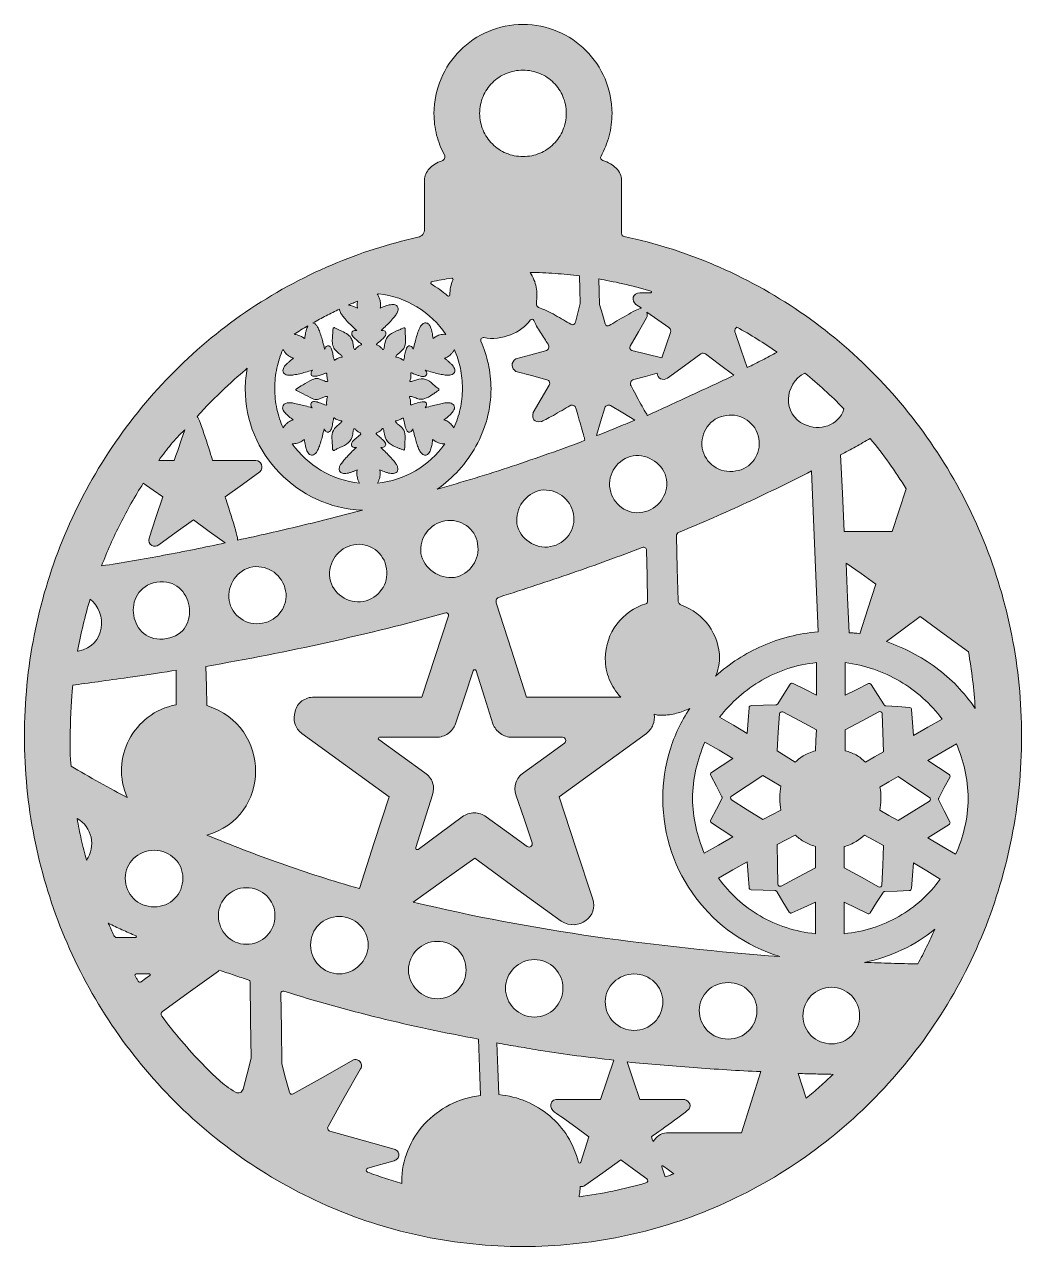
# Model space of a CAD drawing. Header units: inches. Extents: x 15.1 to 23.2, y 2.8 to 12.8.
import ezdxf

# ---------------------------------------------------------------- set-up
doc = ezdxf.new("R2010")
doc.units = ezdxf.units.IN
doc.header["$MEASUREMENT"] = 0
doc.layers.add('_U+0421_U+043B_U+043E_U+0439 1', color=7, linetype='Continuous')

# ---------------------------------------------------------------- blocks, each defined once
blk = doc.blocks.new('block 2')
at = {"layer": '_U+0421_U+043B_U+043E_U+0439 1', "true_color": 0xffffff}
h = blk.add_hatch(color=7, dxfattribs=at)
edge = h.paths.add_edge_path()
edge.add_spline(control_points=[(19.973, 11.069), (19.973, 11.063), (19.975, 11.057), (19.979, 11.052), (19.982, 11.048), (19.988, 11.044), (19.994, 11.043), (20.121, 11.016), (20.246, 10.983), (20.368, 10.945), (20.49, 10.906), (20.61, 10.862), (20.728, 10.812), (20.977, 10.706), (21.214, 10.576), (21.436, 10.424), (21.658, 10.272), (21.864, 10.098), (22.052, 9.905), (22.24, 9.713), (22.41, 9.502), (22.558, 9.275), (22.707, 9.048), (22.834, 8.805), (22.938, 8.549), (23.037, 8.303), (23.114, 8.046), (23.167, 7.779), (23.219, 7.512), (23.247, 7.236), (23.247, 6.953), (23.247, 6.671), (23.219, 6.395), (23.167, 6.128), (23.114, 5.861), (23.037, 5.603), (22.938, 5.357), (22.834, 5.102), (22.707, 4.859), (22.558, 4.632), (22.41, 4.405), (22.24, 4.194), (22.052, 4.001), (21.864, 3.809), (21.658, 3.635), (21.436, 3.483), (21.214, 3.331), (20.977, 3.2), (20.728, 3.094), (20.487, 2.992), (20.235, 2.913), (19.974, 2.86), (19.713, 2.806), (19.443, 2.778), (19.166, 2.778), (18.89, 2.778), (18.62, 2.806), (18.359, 2.86), (18.099, 2.913), (17.846, 2.992), (17.606, 3.094), (17.356, 3.2), (17.119, 3.331), (16.897, 3.483), (16.676, 3.635), (16.469, 3.809), (16.281, 4.001), (16.093, 4.194), (15.924, 4.405), (15.775, 4.632), (15.626, 4.859), (15.499, 5.102), (15.396, 5.357), (15.296, 5.603), (15.219, 5.861), (15.167, 6.128), (15.114, 6.395), (15.087, 6.671), (15.087, 6.953), (15.087, 7.236), (15.114, 7.512), (15.167, 7.779), (15.219, 8.046), (15.296, 8.303), (15.396, 8.549), (15.499, 8.805), (15.626, 9.048), (15.775, 9.275), (15.924, 9.502), (16.093, 9.713), (16.281, 9.905), (16.469, 10.098), (16.676, 10.272), (16.897, 10.424), (17.119, 10.576), (17.356, 10.706), (17.606, 10.812), (17.718, 10.86), (17.833, 10.903), (17.95, 10.94), (18.067, 10.977), (18.186, 11.009), (18.307, 11.036), (18.323, 11.04), (18.336, 11.048), (18.346, 11.06), (18.355, 11.072), (18.361, 11.086), (18.361, 11.102), (18.361, 11.102), (18.361, 11.303), (18.361, 11.303), (18.361, 11.303), (18.361, 11.503), (18.361, 11.503), (18.361, 11.538), (18.375, 11.571), (18.401, 11.598), (18.426, 11.625), (18.462, 11.648), (18.504, 11.662), (18.514, 11.666), (18.521, 11.673), (18.525, 11.682), (18.528, 11.691), (18.528, 11.701), (18.523, 11.71), (18.496, 11.761), (18.475, 11.815), (18.46, 11.872), (18.446, 11.929), (18.438, 11.989), (18.438, 12.05), (18.438, 12.151), (18.459, 12.246), (18.496, 12.333), (18.532, 12.42), (18.586, 12.499), (18.652, 12.565), (18.718, 12.63), (18.796, 12.684), (18.883, 12.721), (18.97, 12.757), (19.066, 12.778), (19.166, 12.778), (19.267, 12.778), (19.363, 12.757), (19.45, 12.721), (19.537, 12.684), (19.616, 12.63), (19.681, 12.565), (19.747, 12.499), (19.801, 12.42), (19.838, 12.333), (19.874, 12.246), (19.895, 12.151), (19.895, 12.05), (19.895, 11.987), (19.887, 11.925), (19.871, 11.867), (19.856, 11.808), (19.834, 11.752), (19.805, 11.7), (19.801, 11.694), (19.801, 11.686), (19.804, 11.679), (19.807, 11.673), (19.813, 11.668), (19.82, 11.665), (19.865, 11.651), (19.903, 11.629), (19.93, 11.601), (19.957, 11.573), (19.973, 11.539), (19.973, 11.503), (19.973, 11.503), (19.973, 11.286), (19.973, 11.286), (19.973, 11.286), (19.973, 11.069), (19.973, 11.069)], knot_values=[0, 0, 0, 0, 1, 1, 1, 2, 2, 2, 3, 3, 3, 4, 4, 4, 5, 5, 5, 6, 6, 6, 7, 7, 7, 8, 8, 8, 9, 9, 9, 10, 10, 10, 11, 11, 11, 12, 12, 12, 13, 13, 13, 14, 14, 14, 15, 15, 15, 16, 16, 16, 17, 17, 17, 18, 18, 18, 19, 19, 19, 20, 20, 20, 21, 21, 21, 22, 22, 22, 23, 23, 23, 24, 24, 24, 25, 25, 25, 26, 26, 26, 27, 27, 27, 28, 28, 28, 29, 29, 29, 30, 30, 30, 31, 31, 31, 32, 32, 32, 33, 33, 33, 34, 34, 34, 35, 35, 35, 36, 36, 36, 37, 37, 37, 38, 38, 38, 39, 39, 39, 40, 40, 40, 41, 41, 41, 42, 42, 42, 43, 43, 43, 44, 44, 44, 45, 45, 45, 46, 46, 46, 47, 47, 47, 48, 48, 48, 49, 49, 49, 50, 50, 50, 51, 51, 51, 52, 52, 52, 53, 53, 53, 54, 54, 54, 55, 55, 55, 56, 56, 56, 57, 57, 57, 58, 58, 58, 59, 59, 59, 60, 60, 60, 60], degree=3, periodic=1)
edge = h.paths.add_edge_path()
edge.add_spline(control_points=[(17.986, 10.574), (17.984, 10.573), (17.982, 10.573), (17.98, 10.572), (17.978, 10.572), (17.976, 10.571), (17.974, 10.57), (17.979, 10.564), (17.984, 10.556), (17.987, 10.547), (17.991, 10.539), (17.994, 10.529), (17.997, 10.519), (17.999, 10.509), (18, 10.498), (18.001, 10.488), (18.001, 10.477), (18, 10.467), (17.998, 10.456), (18.006, 10.46), (18.015, 10.463), (18.023, 10.466), (18.031, 10.469), (18.038, 10.472), (18.045, 10.474), (18.056, 10.478), (18.069, 10.482), (18.082, 10.484), (18.096, 10.487), (18.109, 10.487), (18.12, 10.484), (18.125, 10.482), (18.128, 10.48), (18.132, 10.478), (18.135, 10.475), (18.138, 10.472), (18.14, 10.468), (18.146, 10.459), (18.147, 10.45), (18.145, 10.44), (18.143, 10.431), (18.139, 10.421), (18.134, 10.413), (18.129, 10.405), (18.123, 10.396), (18.114, 10.385), (18.105, 10.374), (18.095, 10.362), (18.082, 10.348), (18.072, 10.338), (18.06, 10.326), (18.048, 10.314), (18.035, 10.301), (18.021, 10.288), (18.005, 10.273), (18.008, 10.274), (18.012, 10.274), (18.015, 10.273), (18.017, 10.273), (18.02, 10.273), (18.023, 10.273), (18.029, 10.272), (18.034, 10.27), (18.038, 10.267), (18.042, 10.264), (18.044, 10.259), (18.045, 10.254), (18.049, 10.24), (18.038, 10.224), (18.022, 10.209), (18.007, 10.194), (17.987, 10.179), (17.976, 10.169), (17.975, 10.169), (17.974, 10.168), (17.973, 10.167), (17.972, 10.167), (17.972, 10.166), (17.971, 10.165), (17.97, 10.164), (17.969, 10.162), (17.968, 10.16), (17.968, 10.159), (17.968, 10.157), (17.969, 10.157), (17.977, 10.152), (17.984, 10.148), (17.991, 10.144), (17.997, 10.14), (18.002, 10.136), (18.006, 10.132), (18.009, 10.13), (18.011, 10.128), (18.013, 10.125), (18.015, 10.123), (18.017, 10.121), (18.018, 10.118), (18.018, 10.118), (18.02, 10.117), (18.021, 10.117), (18.022, 10.117), (18.023, 10.117), (18.024, 10.118), (18.027, 10.123), (18.029, 10.126), (18.03, 10.13), (18.031, 10.133), (18.031, 10.138), (18.032, 10.145), (18.033, 10.148), (18.033, 10.152), (18.034, 10.155), (18.034, 10.158), (18.035, 10.161), (18.035, 10.164), (18.04, 10.199), (18.054, 10.221), (18.074, 10.238), (18.094, 10.254), (18.119, 10.264), (18.146, 10.275), (18.15, 10.277), (18.161, 10.282), (18.171, 10.286), (18.181, 10.291), (18.19, 10.295), (18.192, 10.295), (18.195, 10.295), (18.197, 10.294), (18.199, 10.292), (18.201, 10.291), (18.202, 10.288), (18.202, 10.286), (18.202, 10.277), (18.202, 10.267), (18.202, 10.258), (18.203, 10.249), (18.203, 10.239), (18.204, 10.23), (18.207, 10.186), (18.205, 10.159), (18.197, 10.14), (18.19, 10.121), (18.177, 10.108), (18.157, 10.091), (18.15, 10.086), (18.144, 10.082), (18.139, 10.077), (18.134, 10.073), (18.13, 10.069), (18.127, 10.062), (18.126, 10.061), (18.126, 10.059), (18.126, 10.057), (18.127, 10.056), (18.129, 10.055), (18.13, 10.055), (18.14, 10.054), (18.149, 10.051), (18.159, 10.047), (18.168, 10.042), (18.177, 10.037), (18.185, 10.032), (18.186, 10.031), (18.188, 10.031), (18.189, 10.032), (18.191, 10.032), (18.192, 10.034), (18.192, 10.035), (18.195, 10.048), (18.197, 10.064), (18.2, 10.079), (18.202, 10.093), (18.206, 10.108), (18.21, 10.119), (18.212, 10.126), (18.215, 10.133), (18.219, 10.137), (18.222, 10.142), (18.227, 10.145), (18.232, 10.147), (18.238, 10.148), (18.242, 10.148), (18.247, 10.146), (18.251, 10.144), (18.255, 10.141), (18.26, 10.136), (18.261, 10.134), (18.263, 10.132), (18.264, 10.129), (18.266, 10.127), (18.267, 10.124), (18.269, 10.121), (18.274, 10.142), (18.278, 10.161), (18.283, 10.178), (18.287, 10.195), (18.291, 10.211), (18.296, 10.225), (18.301, 10.243), (18.306, 10.258), (18.311, 10.271), (18.316, 10.284), (18.321, 10.294), (18.325, 10.303), (18.33, 10.311), (18.337, 10.319), (18.344, 10.325), (18.352, 10.332), (18.361, 10.336), (18.371, 10.336), (18.38, 10.335), (18.389, 10.331), (18.395, 10.324), (18.401, 10.318), (18.406, 10.31), (18.41, 10.302), (18.412, 10.296), (18.415, 10.289), (18.417, 10.282), (18.419, 10.274), (18.421, 10.266), (18.423, 10.257), (18.425, 10.249), (18.426, 10.241), (18.427, 10.233), (18.429, 10.224), (18.43, 10.216), (18.431, 10.207), (18.434, 10.209), (18.437, 10.212), (18.44, 10.214), (18.444, 10.217), (18.447, 10.219), (18.45, 10.221), (18.456, 10.224), (18.461, 10.228), (18.467, 10.23), (18.473, 10.233), (18.48, 10.236), (18.486, 10.237), (18.493, 10.24), (18.501, 10.241), (18.508, 10.242), (18.516, 10.243), (18.524, 10.243), (18.531, 10.242), (18.532, 10.242), (18.533, 10.242), (18.533, 10.242), (18.534, 10.242), (18.534, 10.242), (18.535, 10.242), (18.473, 10.333), (18.393, 10.41), (18.299, 10.467), (18.206, 10.524), (18.099, 10.561), (17.986, 10.574), (17.986, 10.574), (17.986, 10.574), (17.986, 10.574), (17.986, 10.574), (17.986, 10.574), (17.986, 10.574)], knot_values=[0, 0, 0, 0, 1, 1, 1, 2, 2, 2, 3, 3, 3, 4, 4, 4, 5, 5, 5, 6, 6, 6, 7, 7, 7, 8, 8, 8, 9, 9, 9, 10, 10, 10, 11, 11, 11, 12, 12, 12, 13, 13, 13, 14, 14, 14, 15, 15, 15, 16, 16, 16, 17, 17, 17, 18, 18, 18, 19, 19, 19, 20, 20, 20, 21, 21, 21, 22, 22, 22, 23, 23, 23, 24, 24, 24, 25, 25, 25, 26, 26, 26, 27, 27, 27, 28, 28, 28, 29, 29, 29, 30, 30, 30, 31, 31, 31, 32, 32, 32, 33, 33, 33, 34, 34, 34, 35, 35, 35, 36, 36, 36, 37, 37, 37, 38, 38, 38, 39, 39, 39, 40, 40, 40, 41, 41, 41, 42, 42, 42, 43, 43, 43, 44, 44, 44, 45, 45, 45, 46, 46, 46, 47, 47, 47, 48, 48, 48, 49, 49, 49, 50, 50, 50, 51, 51, 51, 52, 52, 52, 53, 53, 53, 54, 54, 54, 55, 55, 55, 56, 56, 56, 57, 57, 57, 58, 58, 58, 59, 59, 59, 60, 60, 60, 61, 61, 61, 62, 62, 62, 63, 63, 63, 64, 64, 64, 65, 65, 65, 66, 66, 66, 67, 67, 67, 68, 68, 68, 69, 69, 69, 70, 70, 70, 71, 71, 71, 72, 72, 72, 73, 73, 73, 74, 74, 74, 75, 75, 75, 76, 76, 76, 77, 77, 77, 78, 78, 78, 79, 79, 79, 80, 80, 80, 81, 81, 81, 82, 82, 82, 83, 83, 83, 84, 84, 84, 85, 85, 85, 86, 86, 86, 87, 87, 87, 88, 88, 88, 88], degree=3, periodic=1)
edge = h.paths.add_edge_path()
edge.add_spline(control_points=[(17.813, 10.513), (17.8, 10.509), (17.788, 10.504), (17.776, 10.498), (17.763, 10.493), (17.751, 10.488), (17.738, 10.482), (17.743, 10.481), (17.747, 10.48), (17.752, 10.479), (17.756, 10.478), (17.761, 10.476), (17.766, 10.474), (17.773, 10.472), (17.78, 10.469), (17.788, 10.466), (17.796, 10.463), (17.805, 10.46), (17.813, 10.456), (17.811, 10.466), (17.81, 10.476), (17.81, 10.485), (17.81, 10.495), (17.811, 10.504), (17.813, 10.513), (17.813, 10.513), (17.813, 10.513), (17.813, 10.513), (17.813, 10.513), (17.813, 10.513), (17.813, 10.513)], knot_values=[0, 0, 0, 0, 1, 1, 1, 2, 2, 2, 3, 3, 3, 4, 4, 4, 5, 5, 5, 6, 6, 6, 7, 7, 7, 8, 8, 8, 9, 9, 9, 10, 10, 10, 10], degree=3, periodic=1)
edge = h.paths.add_edge_path()
edge.add_spline(control_points=[(17.665, 10.449), (17.629, 10.431), (17.592, 10.413), (17.555, 10.394), (17.519, 10.375), (17.483, 10.355), (17.447, 10.335), (17.455, 10.334), (17.463, 10.329), (17.47, 10.323), (17.476, 10.317), (17.482, 10.31), (17.486, 10.302), (17.491, 10.294), (17.495, 10.284), (17.5, 10.271), (17.505, 10.258), (17.511, 10.243), (17.516, 10.225), (17.52, 10.211), (17.525, 10.195), (17.529, 10.178), (17.533, 10.161), (17.538, 10.142), (17.543, 10.121), (17.545, 10.126), (17.548, 10.13), (17.55, 10.134), (17.552, 10.138), (17.555, 10.14), (17.557, 10.142), (17.564, 10.149), (17.571, 10.15), (17.577, 10.148), (17.584, 10.146), (17.589, 10.141), (17.594, 10.134), (17.598, 10.126), (17.602, 10.116), (17.605, 10.105), (17.608, 10.093), (17.611, 10.081), (17.613, 10.068), (17.614, 10.063), (17.615, 10.057), (17.616, 10.051), (17.617, 10.046), (17.618, 10.04), (17.62, 10.035), (17.62, 10.033), (17.621, 10.032), (17.622, 10.031), (17.623, 10.031), (17.625, 10.031), (17.626, 10.032), (17.634, 10.037), (17.644, 10.043), (17.653, 10.047), (17.663, 10.051), (17.673, 10.055), (17.683, 10.055), (17.684, 10.055), (17.685, 10.056), (17.686, 10.057), (17.686, 10.058), (17.687, 10.059), (17.686, 10.06), (17.684, 10.065), (17.683, 10.068), (17.68, 10.07), (17.677, 10.073), (17.674, 10.075), (17.668, 10.08), (17.657, 10.088), (17.647, 10.096), (17.638, 10.106), (17.629, 10.115), (17.621, 10.126), (17.615, 10.139), (17.609, 10.154), (17.607, 10.169), (17.606, 10.185), (17.606, 10.201), (17.607, 10.217), (17.608, 10.235), (17.609, 10.243), (17.61, 10.253), (17.61, 10.263), (17.611, 10.273), (17.611, 10.282), (17.612, 10.29), (17.613, 10.293), (17.615, 10.295), (17.617, 10.296), (17.62, 10.297), (17.623, 10.297), (17.625, 10.296), (17.633, 10.292), (17.641, 10.288), (17.648, 10.285), (17.656, 10.281), (17.664, 10.277), (17.672, 10.274), (17.69, 10.266), (17.706, 10.258), (17.721, 10.249), (17.736, 10.239), (17.749, 10.228), (17.759, 10.213), (17.765, 10.203), (17.77, 10.191), (17.773, 10.18), (17.776, 10.168), (17.778, 10.156), (17.779, 10.144), (17.781, 10.136), (17.781, 10.132), (17.782, 10.129), (17.783, 10.125), (17.784, 10.122), (17.788, 10.118), (17.788, 10.117), (17.789, 10.117), (17.79, 10.117), (17.791, 10.117), (17.793, 10.117), (17.793, 10.118), (17.794, 10.121), (17.796, 10.123), (17.798, 10.125), (17.8, 10.128), (17.802, 10.13), (17.805, 10.132), (17.809, 10.136), (17.814, 10.14), (17.821, 10.144), (17.827, 10.148), (17.835, 10.153), (17.843, 10.157), (17.844, 10.157), (17.845, 10.158), (17.845, 10.159), (17.845, 10.16), (17.845, 10.161), (17.844, 10.162), (17.834, 10.171), (17.821, 10.181), (17.809, 10.191), (17.797, 10.201), (17.786, 10.212), (17.778, 10.221), (17.772, 10.227), (17.769, 10.232), (17.767, 10.238), (17.765, 10.243), (17.764, 10.249), (17.766, 10.254), (17.767, 10.259), (17.769, 10.264), (17.773, 10.267), (17.777, 10.27), (17.782, 10.272), (17.789, 10.273), (17.791, 10.273), (17.794, 10.273), (17.797, 10.273), (17.799, 10.274), (17.803, 10.274), (17.806, 10.273), (17.79, 10.288), (17.776, 10.301), (17.763, 10.314), (17.751, 10.326), (17.739, 10.338), (17.729, 10.348), (17.716, 10.362), (17.706, 10.374), (17.697, 10.385), (17.688, 10.396), (17.682, 10.405), (17.677, 10.413), (17.674, 10.418), (17.672, 10.424), (17.67, 10.429), (17.668, 10.433), (17.666, 10.438), (17.666, 10.442), (17.666, 10.443), (17.666, 10.445), (17.665, 10.446), (17.665, 10.447), (17.665, 10.448), (17.665, 10.449), (17.665, 10.449), (17.665, 10.449), (17.665, 10.449), (17.665, 10.449), (17.665, 10.449), (17.665, 10.449)], knot_values=[0, 0, 0, 0, 1, 1, 1, 2, 2, 2, 3, 3, 3, 4, 4, 4, 5, 5, 5, 6, 6, 6, 7, 7, 7, 8, 8, 8, 9, 9, 9, 10, 10, 10, 11, 11, 11, 12, 12, 12, 13, 13, 13, 14, 14, 14, 15, 15, 15, 16, 16, 16, 17, 17, 17, 18, 18, 18, 19, 19, 19, 20, 20, 20, 21, 21, 21, 22, 22, 22, 23, 23, 23, 24, 24, 24, 25, 25, 25, 26, 26, 26, 27, 27, 27, 28, 28, 28, 29, 29, 29, 30, 30, 30, 31, 31, 31, 32, 32, 32, 33, 33, 33, 34, 34, 34, 35, 35, 35, 36, 36, 36, 37, 37, 37, 38, 38, 38, 39, 39, 39, 40, 40, 40, 41, 41, 41, 42, 42, 42, 43, 43, 43, 44, 44, 44, 45, 45, 45, 46, 46, 46, 47, 47, 47, 48, 48, 48, 49, 49, 49, 50, 50, 50, 51, 51, 51, 52, 52, 52, 53, 53, 53, 54, 54, 54, 55, 55, 55, 56, 56, 56, 57, 57, 57, 58, 58, 58, 59, 59, 59, 60, 60, 60, 61, 61, 61, 62, 62, 62, 63, 63, 63, 64, 64, 64, 65, 65, 65, 66, 66, 66, 66], degree=3, periodic=1)
edge = h.paths.add_edge_path()
edge.add_spline(control_points=[(17.407, 10.312), (17.388, 10.301), (17.368, 10.289), (17.349, 10.278), (17.331, 10.266), (17.312, 10.255), (17.294, 10.243), (17.299, 10.242), (17.304, 10.242), (17.309, 10.241), (17.315, 10.24), (17.32, 10.238), (17.325, 10.236), (17.335, 10.233), (17.345, 10.229), (17.354, 10.224), (17.364, 10.219), (17.372, 10.213), (17.38, 10.207), (17.381, 10.216), (17.383, 10.224), (17.384, 10.233), (17.386, 10.241), (17.387, 10.249), (17.388, 10.256), (17.39, 10.265), (17.392, 10.274), (17.395, 10.281), (17.397, 10.289), (17.399, 10.296), (17.402, 10.302), (17.403, 10.303), (17.403, 10.305), (17.404, 10.307), (17.405, 10.309), (17.406, 10.311), (17.407, 10.312), (17.407, 10.312), (17.407, 10.312), (17.407, 10.312), (17.407, 10.312), (17.407, 10.312), (17.407, 10.312)], knot_values=[0, 0, 0, 0, 1, 1, 1, 2, 2, 2, 3, 3, 3, 4, 4, 4, 5, 5, 5, 6, 6, 6, 7, 7, 7, 8, 8, 8, 9, 9, 9, 10, 10, 10, 11, 11, 11, 12, 12, 12, 13, 13, 13, 14, 14, 14, 14], degree=3, periodic=1)
edge = h.paths.add_edge_path()
edge.add_spline(control_points=[(18.542, 9.533), (18.539, 9.535), (18.535, 9.537), (18.532, 9.538), (18.528, 9.54), (18.524, 9.541), (18.52, 9.543), (18.528, 9.548), (18.535, 9.554), (18.542, 9.559), (18.548, 9.564), (18.554, 9.57), (18.56, 9.575), (18.569, 9.583), (18.581, 9.593), (18.59, 9.605), (18.599, 9.617), (18.606, 9.63), (18.606, 9.644), (18.606, 9.658), (18.598, 9.668), (18.588, 9.674), (18.577, 9.68), (18.563, 9.682), (18.551, 9.682), (18.542, 9.682), (18.53, 9.681), (18.517, 9.679), (18.503, 9.676), (18.487, 9.673), (18.469, 9.669), (18.454, 9.666), (18.439, 9.662), (18.422, 9.657), (18.405, 9.652), (18.386, 9.647), (18.366, 9.64), (18.368, 9.645), (18.371, 9.649), (18.373, 9.653), (18.375, 9.657), (18.376, 9.66), (18.377, 9.663), (18.378, 9.668), (18.378, 9.672), (18.377, 9.676), (18.376, 9.679), (18.374, 9.682), (18.371, 9.685), (18.368, 9.686), (18.366, 9.688), (18.362, 9.689), (18.359, 9.69), (18.355, 9.69), (18.351, 9.69), (18.338, 9.691), (18.32, 9.687), (18.302, 9.681), (18.285, 9.676), (18.267, 9.669), (18.252, 9.664), (18.25, 9.663), (18.249, 9.664), (18.248, 9.664), (18.247, 9.665), (18.246, 9.667), (18.246, 9.668), (18.247, 9.677), (18.247, 9.688), (18.246, 9.698), (18.245, 9.708), (18.243, 9.718), (18.239, 9.726), (18.238, 9.728), (18.238, 9.73), (18.239, 9.732), (18.24, 9.733), (18.242, 9.734), (18.244, 9.734), (18.256, 9.734), (18.268, 9.73), (18.28, 9.725), (18.292, 9.72), (18.304, 9.715), (18.316, 9.712), (18.331, 9.709), (18.345, 9.71), (18.363, 9.716), (18.38, 9.722), (18.401, 9.733), (18.43, 9.752), (18.434, 9.755), (18.438, 9.758), (18.443, 9.761), (18.447, 9.764), (18.451, 9.767), (18.456, 9.769), (18.456, 9.769), (18.465, 9.776), (18.465, 9.776), (18.465, 9.776), (18.475, 9.782), (18.475, 9.782), (18.477, 9.783), (18.478, 9.785), (18.479, 9.787), (18.479, 9.79), (18.479, 9.792), (18.477, 9.795), (18.474, 9.798), (18.468, 9.803), (18.461, 9.808), (18.455, 9.814), (18.448, 9.819), (18.445, 9.822), (18.425, 9.84), (18.406, 9.856), (18.385, 9.867), (18.364, 9.877), (18.342, 9.882), (18.314, 9.876), (18.303, 9.874), (18.291, 9.868), (18.28, 9.864), (18.268, 9.859), (18.256, 9.855), (18.245, 9.855), (18.243, 9.855), (18.242, 9.856), (18.241, 9.857), (18.241, 9.859), (18.241, 9.86), (18.241, 9.862), (18.246, 9.87), (18.248, 9.881), (18.249, 9.891), (18.25, 9.902), (18.249, 9.913), (18.249, 9.922), (18.249, 9.923), (18.249, 9.924), (18.25, 9.925), (18.251, 9.926), (18.253, 9.926), (18.254, 9.926), (18.26, 9.924), (18.265, 9.922), (18.271, 9.92), (18.276, 9.918), (18.282, 9.916), (18.288, 9.914), (18.297, 9.91), (18.306, 9.907), (18.315, 9.904), (18.323, 9.902), (18.331, 9.899), (18.337, 9.898), (18.345, 9.897), (18.351, 9.896), (18.357, 9.897), (18.363, 9.898), (18.368, 9.9), (18.372, 9.904), (18.376, 9.908), (18.378, 9.912), (18.379, 9.917), (18.38, 9.922), (18.379, 9.928), (18.377, 9.934), (18.376, 9.936), (18.374, 9.938), (18.373, 9.941), (18.371, 9.944), (18.369, 9.946), (18.367, 9.949), (18.388, 9.943), (18.407, 9.937), (18.424, 9.932), (18.442, 9.927), (18.458, 9.923), (18.472, 9.92), (18.49, 9.916), (18.506, 9.913), (18.52, 9.911), (18.533, 9.908), (18.545, 9.907), (18.554, 9.907), (18.563, 9.907), (18.571, 9.908), (18.577, 9.91), (18.584, 9.912), (18.59, 9.915), (18.595, 9.918), (18.6, 9.922), (18.603, 9.926), (18.606, 9.93), (18.608, 9.935), (18.609, 9.94), (18.609, 9.946), (18.609, 9.951), (18.608, 9.956), (18.606, 9.962), (18.604, 9.968), (18.6, 9.974), (18.595, 9.981), (18.592, 9.986), (18.587, 9.991), (18.581, 9.997), (18.576, 10.002), (18.57, 10.008), (18.563, 10.014), (18.557, 10.019), (18.551, 10.025), (18.545, 10.03), (18.538, 10.035), (18.531, 10.041), (18.524, 10.046), (18.527, 10.048), (18.531, 10.049), (18.535, 10.051), (18.538, 10.052), (18.542, 10.054), (18.545, 10.056), (18.551, 10.059), (18.557, 10.062), (18.562, 10.066), (18.567, 10.07), (18.572, 10.074), (18.577, 10.079), (18.583, 10.084), (18.588, 10.09), (18.592, 10.096), (18.597, 10.102), (18.601, 10.109), (18.604, 10.116), (18.604, 10.116), (18.605, 10.116), (18.605, 10.116), (18.605, 10.116), (18.605, 10.116), (18.605, 10.116), (18.626, 10.068), (18.642, 10.017), (18.654, 9.964), (18.665, 9.911), (18.671, 9.856), (18.671, 9.8), (18.671, 9.742), (18.664, 9.686), (18.653, 9.632), (18.641, 9.578), (18.624, 9.526), (18.602, 9.476), (18.594, 9.488), (18.585, 9.5), (18.575, 9.509), (18.565, 9.519), (18.554, 9.527), (18.542, 9.533), (18.542, 9.533), (18.542, 9.533), (18.542, 9.533), (18.542, 9.533), (18.542, 9.533), (18.542, 9.533)], knot_values=[0, 0, 0, 0, 1, 1, 1, 2, 2, 2, 3, 3, 3, 4, 4, 4, 5, 5, 5, 6, 6, 6, 7, 7, 7, 8, 8, 8, 9, 9, 9, 10, 10, 10, 11, 11, 11, 12, 12, 12, 13, 13, 13, 14, 14, 14, 15, 15, 15, 16, 16, 16, 17, 17, 17, 18, 18, 18, 19, 19, 19, 20, 20, 20, 21, 21, 21, 22, 22, 22, 23, 23, 23, 24, 24, 24, 25, 25, 25, 26, 26, 26, 27, 27, 27, 28, 28, 28, 29, 29, 29, 30, 30, 30, 31, 31, 31, 32, 32, 32, 33, 33, 33, 34, 34, 34, 35, 35, 35, 36, 36, 36, 37, 37, 37, 38, 38, 38, 39, 39, 39, 40, 40, 40, 41, 41, 41, 42, 42, 42, 43, 43, 43, 44, 44, 44, 45, 45, 45, 46, 46, 46, 47, 47, 47, 48, 48, 48, 49, 49, 49, 50, 50, 50, 51, 51, 51, 52, 52, 52, 53, 53, 53, 54, 54, 54, 55, 55, 55, 56, 56, 56, 57, 57, 57, 58, 58, 58, 59, 59, 59, 60, 60, 60, 61, 61, 61, 62, 62, 62, 63, 63, 63, 64, 64, 64, 65, 65, 65, 66, 66, 66, 67, 67, 67, 68, 68, 68, 69, 69, 69, 70, 70, 70, 71, 71, 71, 72, 72, 72, 73, 73, 73, 74, 74, 74, 75, 75, 75, 76, 76, 76, 77, 77, 77, 78, 78, 78, 79, 79, 79, 80, 80, 80, 81, 81, 81, 82, 82, 82, 83, 83, 83, 84, 84, 84, 85, 85, 85, 86, 86, 86, 87, 87, 87, 88, 88, 88, 88], degree=3, periodic=1)
edge = h.paths.add_edge_path()
edge.add_spline(control_points=[(17.202, 10.119), (17.206, 10.112), (17.21, 10.106), (17.216, 10.099), (17.221, 10.092), (17.227, 10.085), (17.234, 10.078), (17.239, 10.074), (17.244, 10.07), (17.249, 10.066), (17.255, 10.062), (17.26, 10.059), (17.267, 10.056), (17.27, 10.054), (17.273, 10.052), (17.277, 10.051), (17.28, 10.049), (17.284, 10.048), (17.288, 10.046), (17.28, 10.041), (17.273, 10.035), (17.267, 10.03), (17.261, 10.025), (17.255, 10.019), (17.249, 10.014), (17.242, 10.008), (17.236, 10.002), (17.23, 9.997), (17.225, 9.991), (17.22, 9.986), (17.216, 9.981), (17.212, 9.974), (17.208, 9.968), (17.206, 9.962), (17.203, 9.956), (17.202, 9.95), (17.202, 9.945), (17.202, 9.931), (17.21, 9.921), (17.221, 9.915), (17.232, 9.909), (17.245, 9.907), (17.257, 9.907), (17.267, 9.907), (17.278, 9.908), (17.292, 9.911), (17.306, 9.913), (17.322, 9.916), (17.34, 9.92), (17.354, 9.923), (17.37, 9.927), (17.387, 9.932), (17.404, 9.937), (17.423, 9.942), (17.443, 9.949), (17.44, 9.944), (17.438, 9.94), (17.436, 9.936), (17.434, 9.932), (17.433, 9.928), (17.432, 9.925), (17.43, 9.916), (17.432, 9.91), (17.437, 9.905), (17.442, 9.901), (17.449, 9.899), (17.458, 9.899), (17.466, 9.898), (17.477, 9.9), (17.489, 9.903), (17.5, 9.906), (17.512, 9.91), (17.524, 9.914), (17.529, 9.916), (17.533, 9.917), (17.538, 9.919), (17.542, 9.92), (17.547, 9.922), (17.551, 9.923), (17.554, 9.924), (17.557, 9.924), (17.559, 9.922), (17.561, 9.921), (17.562, 9.918), (17.562, 9.915), (17.562, 9.907), (17.562, 9.898), (17.563, 9.89), (17.564, 9.881), (17.565, 9.872), (17.569, 9.865), (17.57, 9.863), (17.569, 9.86), (17.568, 9.858), (17.567, 9.856), (17.564, 9.855), (17.562, 9.855), (17.554, 9.856), (17.547, 9.858), (17.541, 9.861), (17.534, 9.863), (17.527, 9.867), (17.519, 9.87), (17.507, 9.874), (17.499, 9.878), (17.491, 9.88), (17.483, 9.882), (17.475, 9.882), (17.467, 9.88), (17.454, 9.878), (17.429, 9.865), (17.403, 9.851), (17.378, 9.836), (17.353, 9.82), (17.339, 9.812), (17.339, 9.812), (17.326, 9.805), (17.326, 9.805), (17.326, 9.805), (17.314, 9.797), (17.314, 9.797), (17.308, 9.794), (17.307, 9.791), (17.309, 9.787), (17.311, 9.784), (17.315, 9.781), (17.319, 9.779), (17.319, 9.779), (17.33, 9.774), (17.33, 9.774), (17.33, 9.774), (17.341, 9.768), (17.341, 9.768), (17.352, 9.763), (17.379, 9.749), (17.405, 9.735), (17.431, 9.722), (17.456, 9.71), (17.464, 9.709), (17.471, 9.707), (17.478, 9.707), (17.485, 9.709), (17.492, 9.71), (17.499, 9.713), (17.508, 9.716), (17.517, 9.72), (17.527, 9.724), (17.536, 9.728), (17.546, 9.732), (17.556, 9.734), (17.565, 9.734), (17.567, 9.734), (17.567, 9.733), (17.568, 9.732), (17.568, 9.731), (17.568, 9.73), (17.568, 9.729), (17.563, 9.72), (17.561, 9.709), (17.56, 9.698), (17.559, 9.687), (17.559, 9.676), (17.56, 9.666), (17.56, 9.665), (17.559, 9.664), (17.558, 9.663), (17.558, 9.663), (17.557, 9.663), (17.556, 9.663), (17.543, 9.667), (17.528, 9.673), (17.513, 9.678), (17.498, 9.684), (17.484, 9.688), (17.472, 9.691), (17.464, 9.693), (17.457, 9.693), (17.451, 9.692), (17.445, 9.691), (17.44, 9.689), (17.436, 9.685), (17.433, 9.681), (17.43, 9.677), (17.43, 9.672), (17.429, 9.667), (17.43, 9.662), (17.432, 9.656), (17.433, 9.653), (17.434, 9.651), (17.435, 9.648), (17.437, 9.646), (17.438, 9.643), (17.44, 9.64), (17.42, 9.647), (17.401, 9.652), (17.384, 9.657), (17.366, 9.662), (17.351, 9.666), (17.337, 9.669), (17.318, 9.673), (17.303, 9.676), (17.289, 9.679), (17.275, 9.681), (17.264, 9.682), (17.254, 9.682), (17.229, 9.682), (17.211, 9.674), (17.204, 9.66), (17.196, 9.647), (17.198, 9.628), (17.213, 9.608), (17.217, 9.603), (17.222, 9.598), (17.227, 9.592), (17.232, 9.587), (17.239, 9.581), (17.246, 9.575), (17.251, 9.57), (17.257, 9.564), (17.264, 9.559), (17.271, 9.554), (17.277, 9.548), (17.285, 9.543), (17.281, 9.541), (17.277, 9.54), (17.274, 9.539), (17.27, 9.537), (17.267, 9.535), (17.263, 9.534), (17.257, 9.53), (17.252, 9.527), (17.246, 9.523), (17.241, 9.519), (17.236, 9.515), (17.231, 9.511), (17.225, 9.506), (17.221, 9.5), (17.216, 9.494), (17.212, 9.489), (17.208, 9.483), (17.205, 9.476), (17.182, 9.525), (17.165, 9.577), (17.153, 9.631), (17.141, 9.686), (17.135, 9.742), (17.135, 9.8), (17.135, 9.857), (17.141, 9.912), (17.153, 9.966), (17.164, 10.019), (17.181, 10.07), (17.202, 10.119), (17.202, 10.119), (17.202, 10.119), (17.202, 10.119), (17.202, 10.119), (17.202, 10.119), (17.202, 10.119)], knot_values=[0, 0, 0, 0, 1, 1, 1, 2, 2, 2, 3, 3, 3, 4, 4, 4, 5, 5, 5, 6, 6, 6, 7, 7, 7, 8, 8, 8, 9, 9, 9, 10, 10, 10, 11, 11, 11, 12, 12, 12, 13, 13, 13, 14, 14, 14, 15, 15, 15, 16, 16, 16, 17, 17, 17, 18, 18, 18, 19, 19, 19, 20, 20, 20, 21, 21, 21, 22, 22, 22, 23, 23, 23, 24, 24, 24, 25, 25, 25, 26, 26, 26, 27, 27, 27, 28, 28, 28, 29, 29, 29, 30, 30, 30, 31, 31, 31, 32, 32, 32, 33, 33, 33, 34, 34, 34, 35, 35, 35, 36, 36, 36, 37, 37, 37, 38, 38, 38, 39, 39, 39, 40, 40, 40, 41, 41, 41, 42, 42, 42, 43, 43, 43, 44, 44, 44, 45, 45, 45, 46, 46, 46, 47, 47, 47, 48, 48, 48, 49, 49, 49, 50, 50, 50, 51, 51, 51, 52, 52, 52, 53, 53, 53, 54, 54, 54, 55, 55, 55, 56, 56, 56, 57, 57, 57, 58, 58, 58, 59, 59, 59, 60, 60, 60, 61, 61, 61, 62, 62, 62, 63, 63, 63, 64, 64, 64, 65, 65, 65, 66, 66, 66, 67, 67, 67, 68, 68, 68, 69, 69, 69, 70, 70, 70, 71, 71, 71, 72, 72, 72, 73, 73, 73, 74, 74, 74, 75, 75, 75, 76, 76, 76, 77, 77, 77, 78, 78, 78, 79, 79, 79, 80, 80, 80, 81, 81, 81, 82, 82, 82, 83, 83, 83, 84, 84, 84, 85, 85, 85, 86, 86, 86, 86], degree=3, periodic=1)
edge = h.paths.add_edge_path()
edge.add_spline(control_points=[(17.278, 9.347), (17.292, 9.347), (17.306, 9.348), (17.32, 9.352), (17.333, 9.355), (17.346, 9.361), (17.358, 9.369), (17.362, 9.371), (17.365, 9.373), (17.368, 9.375), (17.371, 9.378), (17.374, 9.38), (17.377, 9.383), (17.378, 9.373), (17.38, 9.365), (17.381, 9.357), (17.383, 9.348), (17.384, 9.34), (17.386, 9.333), (17.388, 9.324), (17.39, 9.315), (17.392, 9.308), (17.394, 9.3), (17.396, 9.293), (17.398, 9.288), (17.403, 9.277), (17.411, 9.266), (17.42, 9.26), (17.429, 9.253), (17.44, 9.251), (17.453, 9.257), (17.458, 9.259), (17.464, 9.263), (17.469, 9.268), (17.474, 9.273), (17.479, 9.279), (17.483, 9.287), (17.487, 9.295), (17.492, 9.305), (17.497, 9.318), (17.502, 9.331), (17.507, 9.347), (17.513, 9.364), (17.517, 9.378), (17.522, 9.394), (17.526, 9.411), (17.53, 9.428), (17.535, 9.447), (17.54, 9.468), (17.543, 9.461), (17.548, 9.453), (17.554, 9.448), (17.56, 9.443), (17.567, 9.44), (17.576, 9.442), (17.582, 9.444), (17.586, 9.447), (17.59, 9.452), (17.594, 9.456), (17.597, 9.463), (17.599, 9.47), (17.603, 9.481), (17.606, 9.496), (17.609, 9.511), (17.612, 9.526), (17.614, 9.542), (17.617, 9.555), (17.617, 9.556), (17.618, 9.557), (17.619, 9.558), (17.621, 9.558), (17.622, 9.558), (17.623, 9.557), (17.631, 9.552), (17.641, 9.546), (17.651, 9.542), (17.66, 9.538), (17.671, 9.534), (17.68, 9.534), (17.682, 9.534), (17.683, 9.534), (17.683, 9.533), (17.684, 9.532), (17.684, 9.531), (17.684, 9.53), (17.679, 9.52), (17.671, 9.513), (17.663, 9.507), (17.654, 9.5), (17.645, 9.494), (17.637, 9.486), (17.617, 9.467), (17.608, 9.446), (17.605, 9.425), (17.601, 9.403), (17.603, 9.379), (17.606, 9.354), (17.606, 9.349), (17.606, 9.344), (17.607, 9.339), (17.607, 9.335), (17.608, 9.33), (17.608, 9.325), (17.608, 9.325), (17.608, 9.313), (17.608, 9.313), (17.608, 9.313), (17.609, 9.301), (17.609, 9.301), (17.609, 9.298), (17.61, 9.296), (17.612, 9.294), (17.614, 9.293), (17.617, 9.292), (17.62, 9.292), (17.622, 9.293), (17.627, 9.295), (17.632, 9.298), (17.636, 9.3), (17.641, 9.302), (17.644, 9.304), (17.648, 9.306), (17.653, 9.308), (17.657, 9.31), (17.661, 9.312), (17.665, 9.314), (17.669, 9.315), (17.694, 9.327), (17.718, 9.337), (17.737, 9.354), (17.755, 9.37), (17.768, 9.392), (17.773, 9.425), (17.774, 9.433), (17.775, 9.44), (17.776, 9.447), (17.777, 9.453), (17.778, 9.46), (17.781, 9.466), (17.782, 9.468), (17.784, 9.469), (17.787, 9.469), (17.789, 9.47), (17.791, 9.469), (17.793, 9.467), (17.798, 9.46), (17.805, 9.454), (17.812, 9.449), (17.819, 9.443), (17.828, 9.439), (17.835, 9.435), (17.837, 9.434), (17.838, 9.431), (17.839, 9.429), (17.839, 9.427), (17.838, 9.425), (17.836, 9.423), (17.832, 9.42), (17.829, 9.416), (17.825, 9.413), (17.821, 9.41), (17.818, 9.407), (17.814, 9.404), (17.806, 9.397), (17.791, 9.386), (17.78, 9.374), (17.768, 9.361), (17.759, 9.348), (17.762, 9.335), (17.764, 9.33), (17.766, 9.326), (17.77, 9.323), (17.774, 9.319), (17.779, 9.317), (17.786, 9.316), (17.788, 9.316), (17.791, 9.316), (17.794, 9.316), (17.796, 9.316), (17.799, 9.316), (17.803, 9.316), (17.787, 9.301), (17.773, 9.288), (17.76, 9.275), (17.748, 9.263), (17.736, 9.251), (17.727, 9.241), (17.713, 9.227), (17.703, 9.215), (17.694, 9.204), (17.686, 9.193), (17.679, 9.184), (17.674, 9.176), (17.67, 9.169), (17.666, 9.161), (17.665, 9.154), (17.663, 9.147), (17.662, 9.141), (17.663, 9.135), (17.665, 9.121), (17.672, 9.112), (17.682, 9.108), (17.692, 9.103), (17.705, 9.102), (17.717, 9.103), (17.723, 9.104), (17.73, 9.106), (17.738, 9.107), (17.745, 9.109), (17.754, 9.112), (17.762, 9.115), (17.77, 9.117), (17.777, 9.12), (17.785, 9.123), (17.793, 9.126), (17.801, 9.129), (17.81, 9.133), (17.809, 9.129), (17.808, 9.125), (17.808, 9.121), (17.807, 9.117), (17.807, 9.113), (17.807, 9.109), (17.807, 9.103), (17.807, 9.096), (17.808, 9.089), (17.808, 9.083), (17.809, 9.076), (17.811, 9.07), (17.813, 9.061), (17.815, 9.053), (17.818, 9.045), (17.822, 9.038), (17.825, 9.031), (17.829, 9.025), (17.716, 9.036), (17.609, 9.072), (17.516, 9.128), (17.422, 9.183), (17.341, 9.258), (17.278, 9.347), (17.278, 9.347), (17.278, 9.347), (17.278, 9.347), (17.278, 9.347), (17.278, 9.347), (17.278, 9.347)], knot_values=[0, 0, 0, 0, 1, 1, 1, 2, 2, 2, 3, 3, 3, 4, 4, 4, 5, 5, 5, 6, 6, 6, 7, 7, 7, 8, 8, 8, 9, 9, 9, 10, 10, 10, 11, 11, 11, 12, 12, 12, 13, 13, 13, 14, 14, 14, 15, 15, 15, 16, 16, 16, 17, 17, 17, 18, 18, 18, 19, 19, 19, 20, 20, 20, 21, 21, 21, 22, 22, 22, 23, 23, 23, 24, 24, 24, 25, 25, 25, 26, 26, 26, 27, 27, 27, 28, 28, 28, 29, 29, 29, 30, 30, 30, 31, 31, 31, 32, 32, 32, 33, 33, 33, 34, 34, 34, 35, 35, 35, 36, 36, 36, 37, 37, 37, 38, 38, 38, 39, 39, 39, 40, 40, 40, 41, 41, 41, 42, 42, 42, 43, 43, 43, 44, 44, 44, 45, 45, 45, 46, 46, 46, 47, 47, 47, 48, 48, 48, 49, 49, 49, 50, 50, 50, 51, 51, 51, 52, 52, 52, 53, 53, 53, 54, 54, 54, 55, 55, 55, 56, 56, 56, 57, 57, 57, 58, 58, 58, 59, 59, 59, 60, 60, 60, 61, 61, 61, 62, 62, 62, 63, 63, 63, 64, 64, 64, 65, 65, 65, 66, 66, 66, 67, 67, 67, 68, 68, 68, 69, 69, 69, 70, 70, 70, 71, 71, 71, 72, 72, 72, 73, 73, 73, 74, 74, 74, 75, 75, 75, 76, 76, 76, 77, 77, 77, 78, 78, 78, 79, 79, 79, 80, 80, 80, 81, 81, 81, 82, 82, 82, 82], degree=3, periodic=1)
edge = h.paths.add_edge_path()
edge.add_spline(control_points=[(17.975, 9.025), (17.979, 9.031), (17.983, 9.038), (17.986, 9.045), (17.989, 9.053), (17.992, 9.061), (17.994, 9.07), (17.995, 9.077), (17.996, 9.083), (17.997, 9.09), (17.998, 9.096), (17.998, 9.103), (17.997, 9.109), (17.997, 9.113), (17.997, 9.117), (17.997, 9.121), (17.996, 9.125), (17.996, 9.129), (17.995, 9.133), (18.003, 9.129), (18.012, 9.126), (18.02, 9.123), (18.027, 9.12), (18.035, 9.117), (18.042, 9.115), (18.051, 9.112), (18.059, 9.109), (18.067, 9.107), (18.075, 9.106), (18.082, 9.104), (18.088, 9.103), (18.1, 9.102), (18.113, 9.103), (18.123, 9.108), (18.133, 9.112), (18.141, 9.121), (18.142, 9.135), (18.143, 9.141), (18.142, 9.147), (18.14, 9.154), (18.138, 9.161), (18.135, 9.169), (18.131, 9.176), (18.126, 9.184), (18.119, 9.193), (18.111, 9.204), (18.102, 9.215), (18.091, 9.227), (18.079, 9.241), (18.069, 9.251), (18.057, 9.263), (18.045, 9.275), (18.032, 9.288), (18.018, 9.301), (18.002, 9.316), (18.01, 9.315), (18.019, 9.315), (18.026, 9.318), (18.034, 9.321), (18.04, 9.326), (18.042, 9.335), (18.044, 9.34), (18.043, 9.346), (18.041, 9.351), (18.039, 9.357), (18.035, 9.362), (18.03, 9.368), (18.022, 9.377), (18.012, 9.386), (18.002, 9.395), (17.992, 9.403), (17.982, 9.412), (17.972, 9.42), (17.971, 9.421), (17.971, 9.421), (17.97, 9.422), (17.969, 9.423), (17.968, 9.424), (17.967, 9.425), (17.966, 9.425), (17.966, 9.428), (17.966, 9.43), (17.967, 9.432), (17.968, 9.434), (17.97, 9.435), (17.978, 9.439), (17.986, 9.444), (17.994, 9.449), (18.002, 9.455), (18.009, 9.461), (18.014, 9.469), (18.015, 9.47), (18.016, 9.471), (18.018, 9.471), (18.02, 9.471), (18.021, 9.47), (18.022, 9.468), (18.026, 9.462), (18.028, 9.455), (18.029, 9.448), (18.03, 9.441), (18.031, 9.434), (18.032, 9.425), (18.037, 9.39), (18.051, 9.368), (18.071, 9.351), (18.091, 9.335), (18.116, 9.325), (18.143, 9.314), (18.146, 9.312), (18.15, 9.311), (18.154, 9.309), (18.157, 9.308), (18.161, 9.306), (18.164, 9.305), (18.164, 9.305), (18.175, 9.3), (18.175, 9.3), (18.175, 9.3), (18.186, 9.296), (18.186, 9.296), (18.19, 9.293), (18.193, 9.294), (18.195, 9.296), (18.197, 9.298), (18.198, 9.301), (18.198, 9.305), (18.198, 9.305), (18.199, 9.316), (18.199, 9.316), (18.199, 9.316), (18.199, 9.327), (18.199, 9.327), (18.199, 9.332), (18.199, 9.338), (18.2, 9.343), (18.2, 9.348), (18.2, 9.354), (18.201, 9.359), (18.203, 9.4), (18.202, 9.425), (18.196, 9.444), (18.19, 9.463), (18.179, 9.475), (18.163, 9.49), (18.156, 9.496), (18.148, 9.502), (18.141, 9.508), (18.134, 9.514), (18.127, 9.52), (18.123, 9.529), (18.122, 9.53), (18.122, 9.531), (18.123, 9.532), (18.124, 9.534), (18.125, 9.534), (18.126, 9.534), (18.135, 9.535), (18.145, 9.538), (18.154, 9.542), (18.163, 9.546), (18.172, 9.551), (18.18, 9.556), (18.182, 9.557), (18.184, 9.557), (18.186, 9.556), (18.187, 9.555), (18.189, 9.554), (18.189, 9.552), (18.192, 9.536), (18.195, 9.518), (18.199, 9.501), (18.203, 9.483), (18.208, 9.467), (18.215, 9.456), (18.217, 9.452), (18.219, 9.449), (18.222, 9.447), (18.225, 9.445), (18.227, 9.443), (18.23, 9.442), (18.234, 9.44), (18.237, 9.44), (18.241, 9.441), (18.244, 9.442), (18.248, 9.444), (18.251, 9.447), (18.254, 9.449), (18.256, 9.452), (18.258, 9.456), (18.261, 9.459), (18.263, 9.463), (18.266, 9.468), (18.27, 9.447), (18.275, 9.428), (18.28, 9.411), (18.284, 9.394), (18.288, 9.378), (18.292, 9.364), (18.298, 9.347), (18.303, 9.331), (18.308, 9.318), (18.313, 9.305), (18.318, 9.295), (18.323, 9.286), (18.326, 9.281), (18.329, 9.276), (18.332, 9.272), (18.336, 9.268), (18.339, 9.265), (18.343, 9.262), (18.346, 9.259), (18.35, 9.257), (18.354, 9.256), (18.359, 9.254), (18.363, 9.253), (18.367, 9.253), (18.372, 9.254), (18.376, 9.255), (18.38, 9.256), (18.384, 9.258), (18.387, 9.26), (18.391, 9.264), (18.399, 9.271), (18.405, 9.283), (18.41, 9.296), (18.415, 9.308), (18.418, 9.322), (18.42, 9.333), (18.422, 9.34), (18.423, 9.348), (18.424, 9.356), (18.426, 9.365), (18.427, 9.373), (18.428, 9.383), (18.431, 9.38), (18.434, 9.377), (18.437, 9.375), (18.44, 9.373), (18.444, 9.37), (18.447, 9.368), (18.458, 9.361), (18.471, 9.355), (18.484, 9.351), (18.498, 9.347), (18.512, 9.345), (18.526, 9.345), (18.463, 9.256), (18.382, 9.181), (18.288, 9.126), (18.194, 9.071), (18.088, 9.036), (17.975, 9.025), (17.975, 9.025), (17.975, 9.025), (17.975, 9.025), (17.975, 9.025), (17.975, 9.025), (17.975, 9.025)], knot_values=[0, 0, 0, 0, 1, 1, 1, 2, 2, 2, 3, 3, 3, 4, 4, 4, 5, 5, 5, 6, 6, 6, 7, 7, 7, 8, 8, 8, 9, 9, 9, 10, 10, 10, 11, 11, 11, 12, 12, 12, 13, 13, 13, 14, 14, 14, 15, 15, 15, 16, 16, 16, 17, 17, 17, 18, 18, 18, 19, 19, 19, 20, 20, 20, 21, 21, 21, 22, 22, 22, 23, 23, 23, 24, 24, 24, 25, 25, 25, 26, 26, 26, 27, 27, 27, 28, 28, 28, 29, 29, 29, 30, 30, 30, 31, 31, 31, 32, 32, 32, 33, 33, 33, 34, 34, 34, 35, 35, 35, 36, 36, 36, 37, 37, 37, 38, 38, 38, 39, 39, 39, 40, 40, 40, 41, 41, 41, 42, 42, 42, 43, 43, 43, 44, 44, 44, 45, 45, 45, 46, 46, 46, 47, 47, 47, 48, 48, 48, 49, 49, 49, 50, 50, 50, 51, 51, 51, 52, 52, 52, 53, 53, 53, 54, 54, 54, 55, 55, 55, 56, 56, 56, 57, 57, 57, 58, 58, 58, 59, 59, 59, 60, 60, 60, 61, 61, 61, 62, 62, 62, 63, 63, 63, 64, 64, 64, 65, 65, 65, 66, 66, 66, 67, 67, 67, 68, 68, 68, 69, 69, 69, 70, 70, 70, 71, 71, 71, 72, 72, 72, 73, 73, 73, 74, 74, 74, 75, 75, 75, 76, 76, 76, 77, 77, 77, 78, 78, 78, 79, 79, 79, 80, 80, 80, 81, 81, 81, 82, 82, 82, 83, 83, 83, 84, 84, 84, 85, 85, 85, 86, 86, 86, 86], degree=3, periodic=1)
edge = h.paths.add_edge_path()
edge.add_spline(control_points=[(19.417, 12.301), (19.385, 12.333), (19.347, 12.359), (19.305, 12.376), (19.262, 12.394), (19.216, 12.404), (19.166, 12.404), (19.118, 12.404), (19.071, 12.394), (19.029, 12.376), (18.986, 12.359), (18.948, 12.333), (18.916, 12.301), (18.884, 12.269), (18.858, 12.23), (18.84, 12.188), (18.822, 12.146), (18.812, 12.099), (18.812, 12.05), (18.812, 12.002), (18.822, 11.955), (18.84, 11.913), (18.858, 11.87), (18.884, 11.832), (18.916, 11.8), (18.948, 11.768), (18.986, 11.742), (19.029, 11.724), (19.071, 11.706), (19.118, 11.697), (19.166, 11.697), (19.216, 11.697), (19.262, 11.706), (19.305, 11.724), (19.347, 11.742), (19.385, 11.768), (19.417, 11.8), (19.449, 11.832), (19.475, 11.87), (19.493, 11.913), (19.511, 11.955), (19.521, 12.002), (19.521, 12.05), (19.521, 12.099), (19.511, 12.146), (19.493, 12.188), (19.475, 12.23), (19.449, 12.269), (19.417, 12.301), (19.417, 12.301), (19.417, 12.301), (19.417, 12.301), (19.417, 12.301), (19.417, 12.301), (19.417, 12.301)], knot_values=[0, 0, 0, 0, 1, 1, 1, 2, 2, 2, 3, 3, 3, 4, 4, 4, 5, 5, 5, 6, 6, 6, 7, 7, 7, 8, 8, 8, 9, 9, 9, 10, 10, 10, 11, 11, 11, 12, 12, 12, 13, 13, 13, 14, 14, 14, 15, 15, 15, 16, 16, 16, 17, 17, 17, 18, 18, 18, 18], degree=3, periodic=1)
edge = h.paths.add_edge_path()
edge.add_spline(control_points=[(19.787, 10.695), (19.787, 10.695), (19.79, 10.591), (19.79, 10.591), (19.79, 10.591), (19.793, 10.487), (19.793, 10.487), (19.793, 10.487), (19.816, 10.407), (19.816, 10.407), (19.816, 10.407), (19.84, 10.327), (19.84, 10.327), (19.842, 10.32), (19.847, 10.315), (19.853, 10.312), (19.859, 10.31), (19.866, 10.31), (19.872, 10.314), (19.906, 10.335), (19.961, 10.368), (20.013, 10.397), (20.064, 10.427), (20.112, 10.452), (20.134, 10.455), (20.134, 10.455), (20.135, 10.456), (20.135, 10.457), (20.135, 10.457), (20.135, 10.458), (20.134, 10.459), (20.134, 10.459), (20.113, 10.473), (20.113, 10.473), (20.113, 10.473), (20.091, 10.487), (20.091, 10.487), (20.071, 10.501), (20.063, 10.524), (20.069, 10.545), (20.074, 10.565), (20.093, 10.582), (20.123, 10.582), (20.123, 10.582), (20.167, 10.582), (20.167, 10.582), (20.167, 10.582), (20.212, 10.582), (20.212, 10.582), (20.216, 10.582), (20.218, 10.585), (20.219, 10.588), (20.219, 10.591), (20.218, 10.595), (20.214, 10.596), (20.137, 10.618), (20.058, 10.639), (19.984, 10.656), (19.91, 10.672), (19.841, 10.686), (19.787, 10.695), (19.787, 10.695), (19.787, 10.695), (19.787, 10.695), (19.787, 10.695), (19.787, 10.695), (19.787, 10.695)], knot_values=[0, 0, 0, 0, 1, 1, 1, 2, 2, 2, 3, 3, 3, 4, 4, 4, 5, 5, 5, 6, 6, 6, 7, 7, 7, 8, 8, 8, 9, 9, 9, 10, 10, 10, 11, 11, 11, 12, 12, 12, 13, 13, 13, 14, 14, 14, 15, 15, 15, 16, 16, 16, 17, 17, 17, 18, 18, 18, 19, 19, 19, 20, 20, 20, 21, 21, 21, 22, 22, 22, 22], degree=3, periodic=1)
edge = h.paths.add_edge_path()
edge.add_spline(control_points=[(21.787, 9.638), (21.738, 9.689), (21.687, 9.738), (21.634, 9.786), (21.582, 9.834), (21.528, 9.88), (21.473, 9.925), (21.388, 9.881), (21.341, 9.797), (21.339, 9.713), (21.337, 9.629), (21.379, 9.546), (21.471, 9.504), (21.531, 9.477), (21.6, 9.473), (21.661, 9.494), (21.721, 9.515), (21.772, 9.561), (21.793, 9.632), (21.793, 9.632), (21.79, 9.635), (21.79, 9.635), (21.79, 9.635), (21.787, 9.638), (21.787, 9.638)], knot_values=[0, 0, 0, 0, 1, 1, 1, 2, 2, 2, 3, 3, 3, 4, 4, 4, 5, 5, 5, 6, 6, 6, 7, 7, 7, 8, 8, 8, 8], degree=3, periodic=1)
edge = h.paths.add_edge_path()
edge.add_spline(control_points=[(21.246, 10.097), (21.193, 10.133), (21.139, 10.169), (21.084, 10.203), (21.029, 10.237), (20.973, 10.27), (20.916, 10.3), (20.916, 10.3), (20.916, 10.3), (20.916, 10.3), (20.916, 10.3), (20.916, 10.3), (20.916, 10.3), (20.909, 10.295), (20.904, 10.288), (20.902, 10.281), (20.899, 10.273), (20.899, 10.264), (20.902, 10.256), (20.902, 10.256), (20.952, 10.113), (20.952, 10.113), (20.952, 10.113), (21.002, 9.97), (21.002, 9.97), (21.044, 9.991), (21.085, 10.011), (21.125, 10.032), (21.165, 10.053), (21.205, 10.075), (21.246, 10.097), (21.246, 10.097), (21.246, 10.097), (21.246, 10.097), (21.246, 10.097), (21.246, 10.097), (21.246, 10.097)], knot_values=[0, 0, 0, 0, 1, 1, 1, 2, 2, 2, 3, 3, 3, 4, 4, 4, 5, 5, 5, 6, 6, 6, 7, 7, 7, 8, 8, 8, 9, 9, 9, 10, 10, 10, 11, 11, 11, 12, 12, 12, 12], degree=3, periodic=1)
edge = h.paths.add_edge_path()
edge.add_spline(control_points=[(19.63, 10.72), (19.563, 10.728), (19.496, 10.735), (19.429, 10.74), (19.361, 10.745), (19.293, 10.748), (19.224, 10.749), (19.25, 10.71), (19.267, 10.669), (19.275, 10.628), (19.283, 10.586), (19.283, 10.543), (19.276, 10.499), (19.275, 10.49), (19.277, 10.481), (19.281, 10.474), (19.286, 10.467), (19.292, 10.462), (19.301, 10.459), (19.336, 10.449), (19.383, 10.425), (19.43, 10.399), (19.477, 10.373), (19.523, 10.345), (19.557, 10.325), (19.565, 10.32), (19.574, 10.32), (19.581, 10.323), (19.589, 10.327), (19.595, 10.333), (19.597, 10.342), (19.597, 10.342), (19.616, 10.419), (19.616, 10.419), (19.616, 10.419), (19.635, 10.495), (19.635, 10.495), (19.635, 10.495), (19.633, 10.608), (19.633, 10.608), (19.633, 10.608), (19.63, 10.72), (19.63, 10.72)], knot_values=[0, 0, 0, 0, 1, 1, 1, 2, 2, 2, 3, 3, 3, 4, 4, 4, 5, 5, 5, 6, 6, 6, 7, 7, 7, 8, 8, 8, 9, 9, 9, 10, 10, 10, 11, 11, 11, 12, 12, 12, 13, 13, 13, 14, 14, 14, 14], degree=3, periodic=1)
edge = h.paths.add_edge_path()
edge.add_spline(control_points=[(18.583, 10.703), (18.555, 10.698), (18.528, 10.693), (18.501, 10.688), (18.474, 10.683), (18.446, 10.678), (18.419, 10.672), (18.415, 10.671), (18.412, 10.668), (18.412, 10.664), (18.411, 10.66), (18.412, 10.656), (18.416, 10.654), (18.44, 10.639), (18.463, 10.624), (18.486, 10.608), (18.508, 10.591), (18.53, 10.574), (18.55, 10.557), (18.554, 10.554), (18.558, 10.553), (18.561, 10.555), (18.565, 10.556), (18.567, 10.56), (18.567, 10.564), (18.568, 10.586), (18.57, 10.607), (18.574, 10.628), (18.578, 10.649), (18.585, 10.669), (18.594, 10.69), (18.595, 10.693), (18.593, 10.696), (18.591, 10.699), (18.589, 10.701), (18.586, 10.703), (18.583, 10.703)], knot_values=[0, 0, 0, 0, 1, 1, 1, 2, 2, 2, 3, 3, 3, 4, 4, 4, 5, 5, 5, 6, 6, 6, 7, 7, 7, 8, 8, 8, 9, 9, 9, 10, 10, 10, 11, 11, 11, 12, 12, 12, 12], degree=3, periodic=1)
edge = h.paths.add_edge_path()
edge.add_spline(control_points=[(16.91, 9.965), (16.866, 9.928), (16.798, 9.869), (16.725, 9.799), (16.651, 9.73), (16.571, 9.65), (16.501, 9.57), (16.512, 9.559), (16.539, 9.482), (16.566, 9.401), (16.592, 9.32), (16.618, 9.236), (16.627, 9.21), (16.627, 9.21), (16.804, 9.21), (16.804, 9.21), (16.804, 9.21), (16.981, 9.21), (16.981, 9.21), (17.003, 9.21), (17.02, 9.195), (17.026, 9.176), (17.033, 9.157), (17.03, 9.134), (17.012, 9.116), (17.012, 9.116), (16.87, 9.014), (16.87, 9.014), (16.87, 9.014), (16.729, 8.912), (16.729, 8.912), (16.735, 8.894), (16.762, 8.811), (16.787, 8.73), (16.812, 8.649), (16.835, 8.57), (16.831, 8.559), (17.004, 8.594), (17.175, 8.634), (17.345, 8.675), (17.514, 8.716), (17.683, 8.759), (17.852, 8.802), (17.585, 8.814), (17.346, 8.93), (17.173, 9.109), (17, 9.288), (16.894, 9.531), (16.894, 9.798), (16.894, 9.827), (16.896, 9.855), (16.898, 9.883), (16.901, 9.911), (16.905, 9.938), (16.91, 9.965), (16.91, 9.965), (16.91, 9.965), (16.91, 9.965), (16.91, 9.965), (16.91, 9.965), (16.91, 9.965)], knot_values=[0, 0, 0, 0, 1, 1, 1, 2, 2, 2, 3, 3, 3, 4, 4, 4, 5, 5, 5, 6, 6, 6, 7, 7, 7, 8, 8, 8, 9, 9, 9, 10, 10, 10, 11, 11, 11, 12, 12, 12, 13, 13, 13, 14, 14, 14, 15, 15, 15, 16, 16, 16, 17, 17, 17, 18, 18, 18, 19, 19, 19, 20, 20, 20, 20], degree=3, periodic=1)
edge = h.paths.add_edge_path()
edge.add_spline(control_points=[(16.186, 9.21), (16.186, 9.21), (16.249, 9.21), (16.249, 9.21), (16.249, 9.21), (16.313, 9.21), (16.313, 9.21), (16.313, 9.21), (16.327, 9.251), (16.327, 9.251), (16.327, 9.251), (16.341, 9.292), (16.341, 9.292), (16.341, 9.292), (16.37, 9.376), (16.37, 9.376), (16.37, 9.376), (16.399, 9.46), (16.399, 9.46), (16.355, 9.421), (16.319, 9.382), (16.286, 9.341), (16.252, 9.3), (16.22, 9.258), (16.186, 9.21), (16.186, 9.21), (16.186, 9.21), (16.186, 9.21), (16.186, 9.21), (16.186, 9.21), (16.186, 9.21)], knot_values=[0, 0, 0, 0, 1, 1, 1, 2, 2, 2, 3, 3, 3, 4, 4, 4, 5, 5, 5, 6, 6, 6, 7, 7, 7, 8, 8, 8, 9, 9, 9, 10, 10, 10, 10], degree=3, periodic=1)
edge = h.paths.add_edge_path()
edge.add_spline(control_points=[(16.059, 9.023), (15.991, 8.917), (15.929, 8.807), (15.872, 8.694), (15.815, 8.581), (15.763, 8.465), (15.718, 8.347), (15.888, 8.374), (16.057, 8.403), (16.226, 8.434), (16.394, 8.465), (16.562, 8.499), (16.729, 8.536), (16.729, 8.536), (16.599, 8.63), (16.599, 8.63), (16.599, 8.63), (16.47, 8.724), (16.47, 8.724), (16.47, 8.724), (16.328, 8.622), (16.328, 8.622), (16.328, 8.622), (16.187, 8.52), (16.187, 8.52), (16.172, 8.505), (16.147, 8.505), (16.129, 8.515), (16.111, 8.526), (16.099, 8.547), (16.108, 8.575), (16.108, 8.575), (16.163, 8.743), (16.163, 8.743), (16.163, 8.743), (16.218, 8.912), (16.218, 8.912), (16.218, 8.912), (16.139, 8.968), (16.139, 8.968), (16.139, 8.968), (16.059, 9.023), (16.059, 9.023)], knot_values=[0, 0, 0, 0, 1, 1, 1, 2, 2, 2, 3, 3, 3, 4, 4, 4, 5, 5, 5, 6, 6, 6, 7, 7, 7, 8, 8, 8, 9, 9, 9, 10, 10, 10, 11, 11, 11, 12, 12, 12, 13, 13, 13, 14, 14, 14, 14], degree=3, periodic=1)
edge = h.paths.add_edge_path()
edge.add_spline(control_points=[(15.624, 8.074), (15.603, 8.005), (15.584, 7.935), (15.567, 7.864), (15.55, 7.793), (15.535, 7.721), (15.522, 7.649), (15.522, 7.649), (15.525, 7.65), (15.525, 7.65), (15.525, 7.65), (15.527, 7.65), (15.527, 7.65), (15.641, 7.671), (15.701, 7.75), (15.715, 7.838), (15.729, 7.925), (15.696, 8.021), (15.624, 8.074), (15.624, 8.074), (15.624, 8.074), (15.624, 8.074), (15.624, 8.074), (15.624, 8.074), (15.624, 8.074)], knot_values=[0, 0, 0, 0, 1, 1, 1, 2, 2, 2, 3, 3, 3, 4, 4, 4, 5, 5, 5, 6, 6, 6, 7, 7, 7, 8, 8, 8, 8], degree=3, periodic=1)
edge = h.paths.add_edge_path()
edge.add_spline(control_points=[(15.483, 7.372), (15.474, 7.322), (15.467, 7.182), (15.463, 7.042), (15.46, 6.902), (15.46, 6.761), (15.468, 6.709), (15.54, 6.666), (15.621, 6.62), (15.702, 6.575), (15.782, 6.53), (15.861, 6.487), (15.928, 6.451), (15.857, 6.61), (15.869, 6.784), (15.944, 6.926), (16.018, 7.068), (16.154, 7.178), (16.328, 7.211), (16.328, 7.211), (16.328, 7.352), (16.328, 7.352), (16.328, 7.352), (16.328, 7.493), (16.328, 7.493), (16.246, 7.48), (16.094, 7.457), (15.932, 7.434), (15.771, 7.411), (15.601, 7.387), (15.483, 7.372), (15.483, 7.372), (15.483, 7.372), (15.483, 7.372), (15.483, 7.372), (15.483, 7.372), (15.483, 7.372)], knot_values=[0, 0, 0, 0, 1, 1, 1, 2, 2, 2, 3, 3, 3, 4, 4, 4, 5, 5, 5, 6, 6, 6, 7, 7, 7, 8, 8, 8, 9, 9, 9, 10, 10, 10, 11, 11, 11, 12, 12, 12, 12], degree=3, periodic=1)
edge = h.paths.add_edge_path()
edge.add_spline(control_points=[(15.518, 6.28), (15.528, 6.223), (15.54, 6.165), (15.552, 6.108), (15.565, 6.051), (15.579, 5.995), (15.594, 5.939), (15.634, 5.995), (15.645, 6.064), (15.632, 6.127), (15.618, 6.189), (15.58, 6.247), (15.518, 6.28), (15.518, 6.28), (15.518, 6.28), (15.518, 6.28), (15.518, 6.28), (15.518, 6.28), (15.518, 6.28)], knot_values=[0, 0, 0, 0, 1, 1, 1, 2, 2, 2, 3, 3, 3, 4, 4, 4, 5, 5, 5, 6, 6, 6, 6], degree=3, periodic=1)
edge = h.paths.add_edge_path()
edge.add_spline(control_points=[(15.773, 5.423), (15.781, 5.406), (15.788, 5.389), (15.796, 5.372), (15.803, 5.356), (15.811, 5.339), (15.819, 5.322), (15.821, 5.317), (15.825, 5.313), (15.829, 5.311), (15.833, 5.308), (15.838, 5.306), (15.843, 5.306), (15.843, 5.306), (15.92, 5.306), (15.92, 5.306), (15.92, 5.306), (15.996, 5.306), (15.996, 5.306), (16, 5.306), (16.002, 5.309), (16.003, 5.312), (16.003, 5.315), (16.002, 5.318), (15.999, 5.319), (15.961, 5.336), (15.923, 5.353), (15.885, 5.37), (15.848, 5.387), (15.81, 5.405), (15.773, 5.423), (15.773, 5.423), (15.773, 5.423), (15.773, 5.423), (15.773, 5.423), (15.773, 5.423), (15.773, 5.423)], knot_values=[0, 0, 0, 0, 1, 1, 1, 2, 2, 2, 3, 3, 3, 4, 4, 4, 5, 5, 5, 6, 6, 6, 7, 7, 7, 8, 8, 8, 9, 9, 9, 10, 10, 10, 11, 11, 11, 12, 12, 12, 12], degree=3, periodic=1)
edge = h.paths.add_edge_path()
edge.add_spline(control_points=[(15.992, 4.992), (15.997, 4.985), (16.001, 4.978), (16.005, 4.97), (16.01, 4.963), (16.014, 4.956), (16.018, 4.949), (16.021, 4.945), (16.025, 4.943), (16.029, 4.942), (16.033, 4.941), (16.038, 4.942), (16.042, 4.944), (16.042, 4.944), (16.077, 4.97), (16.077, 4.97), (16.077, 4.97), (16.113, 4.995), (16.113, 4.995), (16.116, 4.997), (16.116, 5.001), (16.116, 5.003), (16.115, 5.006), (16.112, 5.009), (16.109, 5.009), (16.109, 5.009), (16.055, 5.009), (16.055, 5.009), (16.055, 5.009), (16.002, 5.009), (16.002, 5.009), (15.998, 5.009), (15.994, 5.006), (15.992, 5.003), (15.991, 5), (15.99, 4.996), (15.992, 4.992)], knot_values=[0, 0, 0, 0, 1, 1, 1, 2, 2, 2, 3, 3, 3, 4, 4, 4, 5, 5, 5, 6, 6, 6, 7, 7, 7, 8, 8, 8, 9, 9, 9, 10, 10, 10, 11, 11, 11, 12, 12, 12, 12], degree=3, periodic=1)
edge = h.paths.add_edge_path()
edge.add_spline(control_points=[(16.216, 4.702), (16.21, 4.697), (16.206, 4.691), (16.205, 4.684), (16.204, 4.677), (16.205, 4.67), (16.21, 4.664), (16.262, 4.594), (16.315, 4.526), (16.372, 4.46), (16.428, 4.394), (16.486, 4.33), (16.546, 4.269), (16.596, 4.217), (16.636, 4.177), (16.677, 4.141), (16.718, 4.105), (16.76, 4.074), (16.815, 4.041), (16.827, 4.034), (16.84, 4.033), (16.852, 4.038), (16.863, 4.042), (16.873, 4.052), (16.876, 4.066), (16.876, 4.066), (16.909, 4.192), (16.909, 4.192), (16.909, 4.192), (16.941, 4.319), (16.941, 4.319), (16.941, 4.319), (16.937, 4.631), (16.937, 4.631), (16.937, 4.631), (16.933, 4.944), (16.933, 4.944), (16.933, 4.947), (16.932, 4.949), (16.931, 4.952), (16.929, 4.954), (16.926, 4.956), (16.924, 4.957), (16.882, 4.972), (16.843, 4.985), (16.803, 4.998), (16.763, 5.012), (16.723, 5.025), (16.682, 5.04), (16.682, 5.04), (16.678, 5.036), (16.678, 5.036), (16.678, 5.036), (16.674, 5.032), (16.674, 5.032), (16.674, 5.032), (16.445, 4.867), (16.445, 4.867), (16.445, 4.867), (16.216, 4.702), (16.216, 4.702)], knot_values=[0, 0, 0, 0, 1, 1, 1, 2, 2, 2, 3, 3, 3, 4, 4, 4, 5, 5, 5, 6, 6, 6, 7, 7, 7, 8, 8, 8, 9, 9, 9, 10, 10, 10, 11, 11, 11, 12, 12, 12, 13, 13, 13, 14, 14, 14, 15, 15, 15, 16, 16, 16, 17, 17, 17, 18, 18, 18, 19, 19, 19, 20, 20, 20, 20], degree=3, periodic=1)
edge = h.paths.add_edge_path()
edge.add_spline(control_points=[(17.897, 3.42), (17.889, 3.417), (17.884, 3.411), (17.884, 3.404), (17.884, 3.397), (17.887, 3.389), (17.895, 3.386), (17.941, 3.369), (17.988, 3.353), (18.035, 3.338), (18.081, 3.322), (18.129, 3.308), (18.176, 3.294), (18.176, 3.297), (18.175, 3.299), (18.175, 3.301), (18.175, 3.303), (18.174, 3.305), (18.174, 3.308), (18.174, 3.488), (18.245, 3.655), (18.361, 3.781), (18.477, 3.907), (18.638, 3.993), (18.819, 4.013), (18.819, 4.013), (18.811, 4.245), (18.811, 4.245), (18.811, 4.245), (18.803, 4.476), (18.803, 4.476), (18.528, 4.526), (18.257, 4.584), (17.991, 4.649), (17.726, 4.714), (17.464, 4.787), (17.209, 4.868), (17.203, 4.87), (17.197, 4.869), (17.192, 4.865), (17.188, 4.862), (17.185, 4.857), (17.185, 4.85), (17.185, 4.85), (17.189, 4.561), (17.189, 4.561), (17.189, 4.561), (17.192, 4.272), (17.192, 4.272), (17.192, 4.272), (17.224, 4.156), (17.224, 4.156), (17.224, 4.156), (17.256, 4.04), (17.256, 4.04), (17.258, 4.033), (17.263, 4.028), (17.268, 4.026), (17.274, 4.023), (17.281, 4.023), (17.287, 4.027), (17.287, 4.027), (17.53, 4.165), (17.53, 4.165), (17.53, 4.165), (17.774, 4.303), (17.774, 4.303), (17.782, 4.307), (17.791, 4.309), (17.801, 4.308), (17.811, 4.307), (17.821, 4.303), (17.829, 4.296), (17.837, 4.288), (17.843, 4.276), (17.845, 4.264), (17.847, 4.252), (17.845, 4.241), (17.837, 4.233), (17.837, 4.233), (17.704, 3.997), (17.704, 3.997), (17.704, 3.997), (17.571, 3.761), (17.571, 3.761), (17.567, 3.753), (17.567, 3.745), (17.57, 3.737), (17.573, 3.73), (17.579, 3.724), (17.587, 3.722), (17.587, 3.722), (17.85, 3.648), (17.85, 3.648), (17.85, 3.648), (18.112, 3.575), (18.112, 3.575), (18.124, 3.571), (18.133, 3.565), (18.14, 3.557), (18.147, 3.549), (18.151, 3.539), (18.151, 3.528), (18.151, 3.516), (18.147, 3.506), (18.14, 3.498), (18.133, 3.49), (18.124, 3.484), (18.112, 3.48), (18.112, 3.48), (18.004, 3.45), (18.004, 3.45), (18.004, 3.45), (17.897, 3.42), (17.897, 3.42)], knot_values=[0, 0, 0, 0, 1, 1, 1, 2, 2, 2, 3, 3, 3, 4, 4, 4, 5, 5, 5, 6, 6, 6, 7, 7, 7, 8, 8, 8, 9, 9, 9, 10, 10, 10, 11, 11, 11, 12, 12, 12, 13, 13, 13, 14, 14, 14, 15, 15, 15, 16, 16, 16, 17, 17, 17, 18, 18, 18, 19, 19, 19, 20, 20, 20, 21, 21, 21, 22, 22, 22, 23, 23, 23, 24, 24, 24, 25, 25, 25, 26, 26, 26, 27, 27, 27, 28, 28, 28, 29, 29, 29, 30, 30, 30, 31, 31, 31, 32, 32, 32, 33, 33, 33, 34, 34, 34, 35, 35, 35, 36, 36, 36, 37, 37, 37, 38, 38, 38, 38], degree=3, periodic=1)
edge = h.paths.add_edge_path()
edge.add_spline(control_points=[(19.625, 3.186), (19.719, 3.198), (19.812, 3.213), (19.903, 3.232), (19.994, 3.251), (20.084, 3.273), (20.173, 3.299), (20.181, 3.301), (20.185, 3.307), (20.187, 3.314), (20.188, 3.321), (20.185, 3.328), (20.179, 3.333), (20.179, 3.333), (20.072, 3.411), (20.072, 3.411), (20.072, 3.411), (19.966, 3.488), (19.966, 3.488), (19.966, 3.488), (19.82, 3.382), (19.82, 3.382), (19.82, 3.382), (19.674, 3.277), (19.674, 3.277), (19.667, 3.273), (19.661, 3.271), (19.655, 3.27), (19.649, 3.269), (19.643, 3.269), (19.635, 3.269), (19.635, 3.255), (19.633, 3.241), (19.632, 3.227), (19.63, 3.213), (19.628, 3.2), (19.625, 3.186), (19.625, 3.186), (19.625, 3.186), (19.625, 3.186), (19.625, 3.186), (19.625, 3.186), (19.625, 3.186)], knot_values=[0, 0, 0, 0, 1, 1, 1, 2, 2, 2, 3, 3, 3, 4, 4, 4, 5, 5, 5, 6, 6, 6, 7, 7, 7, 8, 8, 8, 9, 9, 9, 10, 10, 10, 11, 11, 11, 12, 12, 12, 13, 13, 13, 14, 14, 14, 14], degree=3, periodic=1)
edge = h.paths.add_edge_path()
edge.add_spline(control_points=[(20.331, 3.348), (20.343, 3.352), (20.354, 3.356), (20.366, 3.36), (20.377, 3.364), (20.389, 3.369), (20.4, 3.373), (20.4, 3.373), (20.356, 3.405), (20.356, 3.405), (20.356, 3.405), (20.312, 3.437), (20.312, 3.437), (20.309, 3.439), (20.306, 3.439), (20.304, 3.437), (20.302, 3.436), (20.301, 3.433), (20.302, 3.43), (20.302, 3.43), (20.317, 3.389), (20.317, 3.389), (20.317, 3.389), (20.331, 3.348), (20.331, 3.348)], knot_values=[0, 0, 0, 0, 1, 1, 1, 2, 2, 2, 3, 3, 3, 4, 4, 4, 5, 5, 5, 6, 6, 6, 7, 7, 7, 8, 8, 8, 8], degree=3, periodic=1)
edge = h.paths.add_edge_path()
edge.add_spline(control_points=[(21.484, 3.991), (21.522, 4.022), (21.56, 4.054), (21.596, 4.087), (21.633, 4.119), (21.669, 4.153), (21.705, 4.187), (21.657, 4.188), (21.609, 4.189), (21.562, 4.19), (21.514, 4.191), (21.466, 4.192), (21.418, 4.194), (21.418, 4.194), (21.451, 4.092), (21.451, 4.092), (21.451, 4.092), (21.484, 3.991), (21.484, 3.991)], knot_values=[0, 0, 0, 0, 1, 1, 1, 2, 2, 2, 3, 3, 3, 4, 4, 4, 5, 5, 5, 6, 6, 6, 6], degree=3, periodic=1)
edge = h.paths.add_edge_path()
edge.add_spline(control_points=[(22.397, 5.091), (22.423, 5.137), (22.447, 5.184), (22.47, 5.231), (22.494, 5.278), (22.517, 5.326), (22.538, 5.375), (22.455, 5.308), (22.365, 5.251), (22.268, 5.205), (22.171, 5.159), (22.068, 5.125), (21.961, 5.103), (22.033, 5.1), (22.106, 5.098), (22.179, 5.096), (22.251, 5.094), (22.324, 5.092), (22.397, 5.091), (22.397, 5.091), (22.397, 5.091), (22.397, 5.091), (22.397, 5.091), (22.397, 5.091), (22.397, 5.091)], knot_values=[0, 0, 0, 0, 1, 1, 1, 2, 2, 2, 3, 3, 3, 4, 4, 4, 5, 5, 5, 6, 6, 6, 7, 7, 7, 8, 8, 8, 8], degree=3, periodic=1)
edge = h.paths.add_edge_path()
edge.add_spline(control_points=[(22.867, 7.181), (22.862, 7.259), (22.855, 7.337), (22.846, 7.414), (22.837, 7.492), (22.825, 7.568), (22.812, 7.644), (22.812, 7.644), (22.614, 7.788), (22.614, 7.788), (22.614, 7.788), (22.416, 7.932), (22.416, 7.932), (22.416, 7.932), (22.279, 7.83), (22.279, 7.83), (22.279, 7.83), (22.141, 7.728), (22.141, 7.728), (22.285, 7.677), (22.423, 7.606), (22.546, 7.515), (22.669, 7.424), (22.779, 7.312), (22.867, 7.181), (22.867, 7.181), (22.867, 7.181), (22.867, 7.181), (22.867, 7.181), (22.867, 7.181), (22.867, 7.181)], knot_values=[0, 0, 0, 0, 1, 1, 1, 2, 2, 2, 3, 3, 3, 4, 4, 4, 5, 5, 5, 6, 6, 6, 7, 7, 7, 8, 8, 8, 9, 9, 9, 10, 10, 10, 10], degree=3, periodic=1)
edge = h.paths.add_edge_path()
edge.add_spline(control_points=[(22.303, 8.977), (22.258, 9.05), (22.211, 9.121), (22.162, 9.189), (22.113, 9.258), (22.062, 9.326), (22.008, 9.391), (21.969, 9.367), (21.929, 9.344), (21.889, 9.322), (21.848, 9.3), (21.807, 9.278), (21.765, 9.257), (21.765, 9.257), (21.78, 8.943), (21.78, 8.943), (21.78, 8.943), (21.796, 8.63), (21.796, 8.63), (21.796, 8.63), (21.992, 8.63), (21.992, 8.63), (21.992, 8.63), (22.188, 8.63), (22.188, 8.63), (22.188, 8.63), (22.245, 8.804), (22.245, 8.804), (22.245, 8.804), (22.303, 8.977), (22.303, 8.977)], knot_values=[0, 0, 0, 0, 1, 1, 1, 2, 2, 2, 3, 3, 3, 4, 4, 4, 5, 5, 5, 6, 6, 6, 7, 7, 7, 8, 8, 8, 9, 9, 9, 10, 10, 10, 10], degree=3, periodic=1)
edge = h.paths.add_edge_path()
edge.add_spline(control_points=[(16.25, 7.752), (16.096, 7.725), (16, 7.826), (15.981, 7.942), (15.961, 8.058), (16.018, 8.187), (16.171, 8.214), (16.321, 8.238), (16.415, 8.134), (16.435, 8.018), (16.454, 7.903), (16.399, 7.776), (16.25, 7.752), (16.25, 7.752), (16.25, 7.752), (16.25, 7.752), (16.25, 7.752), (16.25, 7.752), (16.25, 7.752)], knot_values=[0, 0, 0, 0, 1, 1, 1, 2, 2, 2, 3, 3, 3, 4, 4, 4, 5, 5, 5, 6, 6, 6, 6], degree=3, periodic=1)
edge = h.paths.add_edge_path()
edge.add_spline(control_points=[(15.912, 5.793), (15.912, 5.855), (15.938, 5.912), (15.98, 5.953), (16.022, 5.994), (16.081, 6.02), (16.148, 6.02), (16.215, 6.02), (16.273, 5.994), (16.316, 5.953), (16.358, 5.912), (16.383, 5.855), (16.383, 5.793), (16.383, 5.726), (16.358, 5.667), (16.316, 5.625), (16.273, 5.583), (16.215, 5.557), (16.148, 5.557), (16.081, 5.557), (16.022, 5.583), (15.98, 5.625), (15.938, 5.667), (15.912, 5.726), (15.912, 5.793), (15.912, 5.793), (15.912, 5.793), (15.912, 5.793), (15.912, 5.793), (15.912, 5.793), (15.912, 5.793)], knot_values=[0, 0, 0, 0, 1, 1, 1, 2, 2, 2, 3, 3, 3, 4, 4, 4, 5, 5, 5, 6, 6, 6, 7, 7, 7, 8, 8, 8, 9, 9, 9, 10, 10, 10, 10], degree=3, periodic=1)
edge = h.paths.add_edge_path()
edge.add_spline(control_points=[(21.961, 6.145), (21.961, 6.145), (22.039, 6.102), (22.039, 6.102), (22.039, 6.102), (22.118, 6.059), (22.118, 6.059), (22.118, 6.059), (22.111, 5.897), (22.111, 5.897), (22.111, 5.897), (22.104, 5.736), (22.104, 5.736), (22.103, 5.729), (22.099, 5.724), (22.094, 5.721), (22.089, 5.718), (22.082, 5.718), (22.077, 5.721), (22.077, 5.721), (21.936, 5.8), (21.936, 5.8), (21.936, 5.8), (21.796, 5.878), (21.796, 5.878), (21.796, 5.878), (21.796, 5.965), (21.796, 5.965), (21.796, 5.965), (21.796, 6.051), (21.796, 6.051), (21.831, 6.06), (21.864, 6.075), (21.893, 6.093), (21.921, 6.11), (21.945, 6.13), (21.961, 6.145), (21.961, 6.145), (21.961, 6.145), (21.961, 6.145), (21.961, 6.145), (21.961, 6.145), (21.961, 6.145)], knot_values=[0, 0, 0, 0, 1, 1, 1, 2, 2, 2, 3, 3, 3, 4, 4, 4, 5, 5, 5, 6, 6, 6, 7, 7, 7, 8, 8, 8, 9, 9, 9, 10, 10, 10, 11, 11, 11, 12, 12, 12, 13, 13, 13, 14, 14, 14, 14], degree=3, periodic=1)
edge = h.paths.add_edge_path()
edge.add_spline(control_points=[(22.105, 7.139), (22.105, 7.139), (22.111, 6.983), (22.111, 6.983), (22.111, 6.983), (22.118, 6.827), (22.118, 6.827), (22.118, 6.827), (22.043, 6.784), (22.043, 6.784), (22.043, 6.784), (21.969, 6.741), (21.969, 6.741), (21.944, 6.766), (21.919, 6.785), (21.893, 6.8), (21.866, 6.815), (21.837, 6.826), (21.804, 6.835), (21.804, 6.835), (21.804, 6.921), (21.804, 6.921), (21.804, 6.921), (21.804, 7.007), (21.804, 7.007), (21.804, 7.007), (21.941, 7.08), (21.941, 7.08), (21.941, 7.08), (22.078, 7.154), (22.078, 7.154), (22.084, 7.157), (22.091, 7.156), (22.096, 7.153), (22.101, 7.151), (22.105, 7.145), (22.105, 7.139)], knot_values=[0, 0, 0, 0, 1, 1, 1, 2, 2, 2, 3, 3, 3, 4, 4, 4, 5, 5, 5, 6, 6, 6, 7, 7, 7, 8, 8, 8, 9, 9, 9, 10, 10, 10, 11, 11, 11, 12, 12, 12, 12], degree=3, periodic=1)
edge = h.paths.add_edge_path()
edge.add_spline(control_points=[(22.66, 6.254), (22.66, 6.254), (22.614, 6.343), (22.614, 6.343), (22.614, 6.343), (22.569, 6.431), (22.569, 6.431), (22.567, 6.434), (22.567, 6.437), (22.567, 6.44), (22.567, 6.443), (22.567, 6.446), (22.569, 6.448), (22.569, 6.448), (22.614, 6.533), (22.614, 6.533), (22.614, 6.533), (22.66, 6.617), (22.66, 6.617), (22.662, 6.621), (22.662, 6.626), (22.661, 6.63), (22.66, 6.634), (22.658, 6.638), (22.654, 6.641), (22.654, 6.641), (22.567, 6.698), (22.567, 6.698), (22.567, 6.698), (22.479, 6.756), (22.479, 6.756), (22.479, 6.756), (22.597, 6.823), (22.597, 6.823), (22.597, 6.823), (22.715, 6.89), (22.715, 6.89), (22.742, 6.823), (22.766, 6.752), (22.782, 6.678), (22.799, 6.604), (22.809, 6.525), (22.809, 6.443), (22.809, 6.361), (22.799, 6.281), (22.781, 6.204), (22.764, 6.128), (22.738, 6.055), (22.707, 5.988), (22.707, 5.988), (22.593, 6.055), (22.593, 6.055), (22.593, 6.055), (22.479, 6.122), (22.479, 6.122), (22.479, 6.122), (22.566, 6.176), (22.566, 6.176), (22.566, 6.176), (22.653, 6.23), (22.653, 6.23), (22.657, 6.233), (22.66, 6.237), (22.661, 6.241), (22.662, 6.245), (22.662, 6.25), (22.66, 6.254)], knot_values=[0, 0, 0, 0, 1, 1, 1, 2, 2, 2, 3, 3, 3, 4, 4, 4, 5, 5, 5, 6, 6, 6, 7, 7, 7, 8, 8, 8, 9, 9, 9, 10, 10, 10, 11, 11, 11, 12, 12, 12, 13, 13, 13, 14, 14, 14, 15, 15, 15, 16, 16, 16, 17, 17, 17, 18, 18, 18, 19, 19, 19, 20, 20, 20, 21, 21, 21, 22, 22, 22, 22], degree=3, periodic=1)
edge = h.paths.add_edge_path()
edge.add_spline(control_points=[(22.086, 6.537), (22.086, 6.537), (22.161, 6.58), (22.161, 6.58), (22.161, 6.58), (22.236, 6.623), (22.236, 6.623), (22.236, 6.623), (22.365, 6.538), (22.365, 6.538), (22.365, 6.538), (22.494, 6.453), (22.494, 6.453), (22.499, 6.449), (22.502, 6.443), (22.502, 6.437), (22.502, 6.432), (22.499, 6.426), (22.493, 6.422), (22.493, 6.422), (22.365, 6.343), (22.365, 6.343), (22.365, 6.343), (22.236, 6.263), (22.236, 6.263), (22.236, 6.263), (22.161, 6.306), (22.161, 6.306), (22.161, 6.306), (22.086, 6.349), (22.086, 6.349), (22.09, 6.371), (22.094, 6.404), (22.095, 6.439), (22.096, 6.474), (22.094, 6.509), (22.086, 6.537), (22.086, 6.537), (22.086, 6.537), (22.086, 6.537), (22.086, 6.537), (22.086, 6.537), (22.086, 6.537)], knot_values=[0, 0, 0, 0, 1, 1, 1, 2, 2, 2, 3, 3, 3, 4, 4, 4, 5, 5, 5, 6, 6, 6, 7, 7, 7, 8, 8, 8, 9, 9, 9, 10, 10, 10, 11, 11, 11, 12, 12, 12, 13, 13, 13, 14, 14, 14, 14], degree=3, periodic=1)
edge = h.paths.add_edge_path()
edge.add_spline(control_points=[(21.812, 8.371), (21.812, 8.371), (21.933, 8.285), (21.933, 8.285), (21.933, 8.285), (22.055, 8.199), (22.055, 8.199), (22.055, 8.199), (21.988, 7.995), (21.988, 7.995), (21.988, 7.995), (21.922, 7.791), (21.922, 7.791), (21.906, 7.795), (21.892, 7.797), (21.878, 7.798), (21.865, 7.799), (21.851, 7.799), (21.835, 7.799), (21.835, 7.799), (21.823, 8.085), (21.823, 8.085), (21.823, 8.085), (21.812, 8.371), (21.812, 8.371)], knot_values=[0, 0, 0, 0, 1, 1, 1, 2, 2, 2, 3, 3, 3, 4, 4, 4, 5, 5, 5, 6, 6, 6, 7, 7, 7, 8, 8, 8, 8], degree=3, periodic=1)
edge = h.paths.add_edge_path()
edge.add_spline(control_points=[(22.597, 7.094), (22.597, 7.094), (22.479, 7.027), (22.479, 7.027), (22.479, 7.027), (22.361, 6.96), (22.361, 6.96), (22.361, 6.96), (22.354, 7.066), (22.354, 7.066), (22.354, 7.066), (22.347, 7.172), (22.347, 7.172), (22.347, 7.176), (22.345, 7.18), (22.342, 7.183), (22.339, 7.186), (22.335, 7.188), (22.33, 7.189), (22.33, 7.189), (22.233, 7.196), (22.233, 7.196), (22.233, 7.196), (22.135, 7.203), (22.135, 7.203), (22.132, 7.203), (22.129, 7.204), (22.127, 7.205), (22.124, 7.207), (22.122, 7.209), (22.121, 7.211), (22.121, 7.211), (22.069, 7.294), (22.069, 7.294), (22.069, 7.294), (22.016, 7.378), (22.016, 7.378), (22.014, 7.381), (22.01, 7.384), (22.006, 7.385), (22.002, 7.386), (21.997, 7.386), (21.993, 7.384), (21.993, 7.384), (21.898, 7.337), (21.898, 7.337), (21.898, 7.337), (21.804, 7.289), (21.804, 7.289), (21.804, 7.289), (21.804, 7.423), (21.804, 7.423), (21.804, 7.423), (21.804, 7.556), (21.804, 7.556), (21.965, 7.536), (22.116, 7.483), (22.25, 7.404), (22.385, 7.325), (22.503, 7.219), (22.597, 7.094), (22.597, 7.094), (22.597, 7.094), (22.597, 7.094), (22.597, 7.094), (22.597, 7.094), (22.597, 7.094)], knot_values=[0, 0, 0, 0, 1, 1, 1, 2, 2, 2, 3, 3, 3, 4, 4, 4, 5, 5, 5, 6, 6, 6, 7, 7, 7, 8, 8, 8, 9, 9, 9, 10, 10, 10, 11, 11, 11, 12, 12, 12, 13, 13, 13, 14, 14, 14, 15, 15, 15, 16, 16, 16, 17, 17, 17, 18, 18, 18, 19, 19, 19, 20, 20, 20, 21, 21, 21, 22, 22, 22, 22], degree=3, periodic=1)
edge = h.paths.add_edge_path()
edge.add_spline(control_points=[(21.796, 5.338), (21.796, 5.338), (21.796, 5.467), (21.796, 5.467), (21.796, 5.467), (21.796, 5.597), (21.796, 5.597), (21.796, 5.597), (21.89, 5.549), (21.89, 5.549), (21.89, 5.549), (21.985, 5.502), (21.985, 5.502), (21.989, 5.5), (21.994, 5.5), (21.998, 5.501), (22.002, 5.502), (22.006, 5.505), (22.008, 5.509), (22.008, 5.509), (22.06, 5.592), (22.06, 5.592), (22.06, 5.592), (22.113, 5.674), (22.113, 5.674), (22.114, 5.677), (22.116, 5.679), (22.119, 5.681), (22.121, 5.682), (22.124, 5.683), (22.127, 5.683), (22.127, 5.683), (22.228, 5.687), (22.228, 5.687), (22.228, 5.687), (22.328, 5.691), (22.328, 5.691), (22.333, 5.691), (22.337, 5.693), (22.34, 5.696), (22.343, 5.699), (22.345, 5.703), (22.345, 5.707), (22.345, 5.707), (22.353, 5.813), (22.353, 5.813), (22.353, 5.813), (22.361, 5.918), (22.361, 5.918), (22.361, 5.918), (22.471, 5.851), (22.471, 5.851), (22.471, 5.851), (22.581, 5.785), (22.581, 5.785), (22.491, 5.659), (22.375, 5.555), (22.242, 5.479), (22.108, 5.403), (21.957, 5.354), (21.796, 5.338), (21.796, 5.338), (21.796, 5.338), (21.796, 5.338), (21.796, 5.338), (21.796, 5.338), (21.796, 5.338)], knot_values=[0, 0, 0, 0, 1, 1, 1, 2, 2, 2, 3, 3, 3, 4, 4, 4, 5, 5, 5, 6, 6, 6, 7, 7, 7, 8, 8, 8, 9, 9, 9, 10, 10, 10, 11, 11, 11, 12, 12, 12, 13, 13, 13, 14, 14, 14, 15, 15, 15, 16, 16, 16, 17, 17, 17, 18, 18, 18, 19, 19, 19, 20, 20, 20, 21, 21, 21, 22, 22, 22, 22], degree=3, periodic=1)
edge = h.paths.add_edge_path()
edge.add_spline(control_points=[(21.693, 4.899), (21.756, 4.899), (21.813, 4.874), (21.854, 4.831), (21.896, 4.789), (21.921, 4.73), (21.921, 4.664), (21.921, 4.601), (21.896, 4.544), (21.855, 4.503), (21.813, 4.462), (21.756, 4.436), (21.693, 4.436), (21.627, 4.436), (21.568, 4.462), (21.526, 4.503), (21.483, 4.544), (21.458, 4.601), (21.458, 4.664), (21.458, 4.73), (21.483, 4.789), (21.526, 4.831), (21.568, 4.874), (21.627, 4.899), (21.693, 4.899), (21.693, 4.899), (21.693, 4.899), (21.693, 4.899), (21.693, 4.899), (21.693, 4.899), (21.693, 4.899)], knot_values=[0, 0, 0, 0, 1, 1, 1, 2, 2, 2, 3, 3, 3, 4, 4, 4, 5, 5, 5, 6, 6, 6, 7, 7, 7, 8, 8, 8, 9, 9, 9, 10, 10, 10, 10], degree=3, periodic=1)
edge = h.paths.add_edge_path()
edge.add_spline(control_points=[(20.767, 5.793), (20.767, 5.793), (20.884, 5.859), (20.884, 5.859), (20.884, 5.859), (21.002, 5.926), (21.002, 5.926), (21.002, 5.926), (21.01, 5.82), (21.01, 5.82), (21.01, 5.82), (21.017, 5.715), (21.017, 5.715), (21.017, 5.71), (21.019, 5.706), (21.023, 5.703), (21.026, 5.7), (21.03, 5.698), (21.034, 5.698), (21.034, 5.698), (21.131, 5.694), (21.131, 5.694), (21.131, 5.694), (21.228, 5.691), (21.228, 5.691), (21.231, 5.691), (21.234, 5.69), (21.237, 5.688), (21.239, 5.687), (21.241, 5.685), (21.243, 5.682), (21.243, 5.682), (21.294, 5.599), (21.294, 5.599), (21.294, 5.599), (21.345, 5.515), (21.345, 5.515), (21.348, 5.511), (21.351, 5.509), (21.355, 5.507), (21.36, 5.506), (21.364, 5.506), (21.368, 5.508), (21.368, 5.508), (21.464, 5.553), (21.464, 5.553), (21.464, 5.553), (21.56, 5.597), (21.56, 5.597), (21.56, 5.597), (21.56, 5.467), (21.56, 5.467), (21.56, 5.467), (21.56, 5.338), (21.56, 5.338), (21.395, 5.354), (21.242, 5.405), (21.107, 5.483), (20.973, 5.561), (20.857, 5.667), (20.767, 5.793), (20.767, 5.793), (20.767, 5.793), (20.767, 5.793), (20.767, 5.793), (20.767, 5.793), (20.767, 5.793)], knot_values=[0, 0, 0, 0, 1, 1, 1, 2, 2, 2, 3, 3, 3, 4, 4, 4, 5, 5, 5, 6, 6, 6, 7, 7, 7, 8, 8, 8, 9, 9, 9, 10, 10, 10, 11, 11, 11, 12, 12, 12, 13, 13, 13, 14, 14, 14, 15, 15, 15, 16, 16, 16, 17, 17, 17, 18, 18, 18, 19, 19, 19, 20, 20, 20, 21, 21, 21, 22, 22, 22, 22], degree=3, periodic=1)
edge = h.paths.add_edge_path()
edge.add_spline(control_points=[(20.232, 3.637), (20.232, 3.637), (20.225, 3.656), (20.225, 3.656), (20.225, 3.656), (20.217, 3.676), (20.217, 3.676), (20.236, 3.69), (20.31, 3.741), (20.381, 3.793), (20.452, 3.844), (20.52, 3.894), (20.527, 3.906), (20.538, 3.923), (20.535, 3.942), (20.524, 3.957), (20.513, 3.971), (20.495, 3.982), (20.476, 3.982), (20.476, 3.982), (20.299, 3.982), (20.299, 3.982), (20.299, 3.982), (20.123, 3.982), (20.123, 3.982), (20.123, 3.982), (20.071, 4.135), (20.071, 4.135), (20.071, 4.135), (20.02, 4.288), (20.02, 4.288), (20.197, 4.272), (20.378, 4.256), (20.56, 4.243), (20.743, 4.229), (20.928, 4.217), (21.112, 4.209), (21.112, 4.209), (21.034, 3.958), (21.034, 3.958), (21.034, 3.958), (20.955, 3.707), (20.955, 3.707), (20.955, 3.707), (20.649, 3.707), (20.649, 3.707), (20.649, 3.707), (20.342, 3.707), (20.342, 3.707), (20.319, 3.707), (20.297, 3.7), (20.279, 3.687), (20.26, 3.674), (20.244, 3.656), (20.232, 3.637), (20.232, 3.637), (20.232, 3.637), (20.232, 3.637), (20.232, 3.637), (20.232, 3.637), (20.232, 3.637)], knot_values=[0, 0, 0, 0, 1, 1, 1, 2, 2, 2, 3, 3, 3, 4, 4, 4, 5, 5, 5, 6, 6, 6, 7, 7, 7, 8, 8, 8, 9, 9, 9, 10, 10, 10, 11, 11, 11, 12, 12, 12, 13, 13, 13, 14, 14, 14, 15, 15, 15, 16, 16, 16, 17, 17, 17, 18, 18, 18, 19, 19, 19, 20, 20, 20, 20], degree=3, periodic=1)
edge = h.paths.add_edge_path()
edge.add_spline(control_points=[(19.84, 4.782), (19.84, 4.844), (19.867, 4.901), (19.91, 4.942), (19.954, 4.983), (20.012, 5.009), (20.075, 5.009), (20.142, 5.009), (20.201, 4.983), (20.243, 4.942), (20.285, 4.901), (20.311, 4.844), (20.311, 4.782), (20.311, 4.715), (20.285, 4.656), (20.243, 4.614), (20.201, 4.572), (20.142, 4.546), (20.075, 4.546), (20.012, 4.546), (19.954, 4.572), (19.91, 4.614), (19.867, 4.656), (19.84, 4.715), (19.84, 4.782), (19.84, 4.782), (19.84, 4.782), (19.84, 4.782), (19.84, 4.782), (19.84, 4.782), (19.84, 4.782)], knot_values=[0, 0, 0, 0, 1, 1, 1, 2, 2, 2, 3, 3, 3, 4, 4, 4, 5, 5, 5, 6, 6, 6, 7, 7, 7, 8, 8, 8, 9, 9, 9, 10, 10, 10, 10], degree=3, periodic=1)
edge = h.paths.add_edge_path()
edge.add_spline(control_points=[(19.023, 4.891), (19.023, 4.954), (19.05, 5.013), (19.093, 5.056), (19.137, 5.099), (19.196, 5.126), (19.258, 5.126), (19.325, 5.126), (19.384, 5.099), (19.426, 5.056), (19.468, 5.013), (19.494, 4.954), (19.494, 4.891), (19.494, 4.828), (19.468, 4.77), (19.426, 4.726), (19.384, 4.683), (19.325, 4.656), (19.258, 4.656), (19.196, 4.656), (19.137, 4.683), (19.093, 4.726), (19.05, 4.77), (19.023, 4.828), (19.023, 4.891), (19.023, 4.891), (19.023, 4.891), (19.023, 4.891), (19.023, 4.891), (19.023, 4.891), (19.023, 4.891)], knot_values=[0, 0, 0, 0, 1, 1, 1, 2, 2, 2, 3, 3, 3, 4, 4, 4, 5, 5, 5, 6, 6, 6, 7, 7, 7, 8, 8, 8, 9, 9, 9, 10, 10, 10, 10], degree=3, periodic=1)
edge = h.paths.add_edge_path()
edge.add_spline(control_points=[(19.491, 3.833), (19.491, 3.833), (19.599, 3.754), (19.599, 3.754), (19.599, 3.754), (19.706, 3.676), (19.706, 3.676), (19.706, 3.676), (19.672, 3.572), (19.672, 3.572), (19.672, 3.572), (19.639, 3.467), (19.639, 3.467), (19.637, 3.463), (19.633, 3.46), (19.629, 3.461), (19.625, 3.461), (19.621, 3.463), (19.62, 3.468), (19.583, 3.62), (19.499, 3.75), (19.385, 3.847), (19.271, 3.944), (19.127, 4.006), (18.968, 4.021), (18.968, 4.021), (18.96, 4.233), (18.96, 4.233), (18.96, 4.233), (18.952, 4.444), (18.952, 4.444), (19.011, 4.433), (19.07, 4.423), (19.13, 4.413), (19.19, 4.403), (19.251, 4.393), (19.313, 4.381), (19.408, 4.366), (19.506, 4.352), (19.606, 4.339), (19.706, 4.327), (19.808, 4.315), (19.911, 4.303), (19.911, 4.303), (19.856, 4.142), (19.856, 4.142), (19.856, 4.142), (19.801, 3.982), (19.801, 3.982), (19.801, 3.982), (19.624, 3.982), (19.624, 3.982), (19.624, 3.982), (19.447, 3.982), (19.447, 3.982), (19.431, 3.982), (19.419, 3.977), (19.41, 3.969), (19.401, 3.961), (19.396, 3.951), (19.394, 3.94), (19.389, 3.916), (19.404, 3.896), (19.425, 3.878), (19.446, 3.861), (19.473, 3.846), (19.491, 3.833), (19.491, 3.833), (19.491, 3.833), (19.491, 3.833), (19.491, 3.833), (19.491, 3.833), (19.491, 3.833)], knot_values=[0, 0, 0, 0, 1, 1, 1, 2, 2, 2, 3, 3, 3, 4, 4, 4, 5, 5, 5, 6, 6, 6, 7, 7, 7, 8, 8, 8, 9, 9, 9, 10, 10, 10, 11, 11, 11, 12, 12, 12, 13, 13, 13, 14, 14, 14, 15, 15, 15, 16, 16, 16, 17, 17, 17, 18, 18, 18, 19, 19, 19, 20, 20, 20, 21, 21, 21, 22, 22, 22, 23, 23, 23, 24, 24, 24, 24], degree=3, periodic=1)
edge = h.paths.add_edge_path()
edge.add_spline(control_points=[(21.081, 4.711), (21.081, 4.644), (21.055, 4.585), (21.013, 4.543), (20.971, 4.501), (20.912, 4.476), (20.845, 4.476), (20.778, 4.476), (20.719, 4.501), (20.677, 4.543), (20.635, 4.585), (20.609, 4.644), (20.609, 4.711), (20.609, 4.773), (20.635, 4.83), (20.677, 4.871), (20.719, 4.913), (20.778, 4.938), (20.845, 4.938), (20.912, 4.938), (20.971, 4.913), (21.013, 4.871), (21.055, 4.83), (21.081, 4.773), (21.081, 4.711), (21.081, 4.711), (21.081, 4.711), (21.081, 4.711), (21.081, 4.711), (21.081, 4.711), (21.081, 4.711)], knot_values=[0, 0, 0, 0, 1, 1, 1, 2, 2, 2, 3, 3, 3, 4, 4, 4, 5, 5, 5, 6, 6, 6, 7, 7, 7, 8, 8, 8, 9, 9, 9, 10, 10, 10, 10], degree=3, periodic=1)
edge = h.paths.add_edge_path()
edge.add_spline(control_points=[(18.701, 5.04), (18.701, 4.977), (18.675, 4.919), (18.633, 4.876), (18.591, 4.833), (18.532, 4.805), (18.465, 4.805), (18.402, 4.805), (18.343, 4.833), (18.3, 4.876), (18.257, 4.919), (18.229, 4.977), (18.229, 5.04), (18.229, 5.107), (18.257, 5.166), (18.3, 5.208), (18.343, 5.25), (18.402, 5.275), (18.465, 5.275), (18.532, 5.275), (18.591, 5.25), (18.633, 5.208), (18.675, 5.166), (18.701, 5.107), (18.701, 5.04), (18.701, 5.04), (18.701, 5.04), (18.701, 5.04), (18.701, 5.04), (18.701, 5.04), (18.701, 5.04)], knot_values=[0, 0, 0, 0, 1, 1, 1, 2, 2, 2, 3, 3, 3, 4, 4, 4, 5, 5, 5, 6, 6, 6, 7, 7, 7, 8, 8, 8, 9, 9, 9, 10, 10, 10, 10], degree=3, periodic=1)
edge = h.paths.add_edge_path()
edge.add_spline(control_points=[(18.269, 5.597), (18.269, 5.597), (18.52, 5.777), (18.52, 5.777), (18.52, 5.777), (18.772, 5.957), (18.772, 5.957), (18.772, 5.957), (19.125, 5.698), (19.125, 5.698), (19.125, 5.698), (19.478, 5.44), (19.478, 5.44), (19.55, 5.395), (19.627, 5.407), (19.681, 5.446), (19.734, 5.485), (19.763, 5.552), (19.738, 5.62), (19.738, 5.62), (19.6, 6.039), (19.6, 6.039), (19.6, 6.039), (19.463, 6.459), (19.463, 6.459), (19.463, 6.459), (19.82, 6.717), (19.82, 6.717), (19.82, 6.717), (20.178, 6.976), (20.178, 6.976), (20.201, 6.996), (20.219, 7.019), (20.23, 7.046), (20.24, 7.072), (20.244, 7.101), (20.24, 7.133), (20.252, 7.129), (20.264, 7.127), (20.275, 7.126), (20.285, 7.125), (20.295, 7.125), (20.303, 7.125), (20.346, 7.125), (20.386, 7.131), (20.423, 7.141), (20.46, 7.151), (20.496, 7.164), (20.531, 7.18), (20.46, 7.074), (20.405, 6.958), (20.368, 6.835), (20.33, 6.711), (20.311, 6.58), (20.311, 6.443), (20.311, 6.137), (20.411, 5.857), (20.581, 5.632), (20.751, 5.407), (20.99, 5.236), (21.269, 5.15), (20.772, 5.189), (20.265, 5.241), (19.76, 5.313), (19.255, 5.386), (18.753, 5.478), (18.269, 5.597), (18.269, 5.597), (18.269, 5.597), (18.269, 5.597), (18.269, 5.597), (18.269, 5.597), (18.269, 5.597)], knot_values=[0, 0, 0, 0, 1, 1, 1, 2, 2, 2, 3, 3, 3, 4, 4, 4, 5, 5, 5, 6, 6, 6, 7, 7, 7, 8, 8, 8, 9, 9, 9, 10, 10, 10, 11, 11, 11, 12, 12, 12, 13, 13, 13, 14, 14, 14, 15, 15, 15, 16, 16, 16, 17, 17, 17, 18, 18, 18, 19, 19, 19, 20, 20, 20, 21, 21, 21, 22, 22, 22, 23, 23, 23, 24, 24, 24, 24], degree=3, periodic=1)
edge = h.paths.add_edge_path()
edge.add_spline(control_points=[(17.986, 6.927), (17.982, 6.93), (17.981, 6.934), (17.983, 6.938), (17.984, 6.942), (17.987, 6.945), (17.992, 6.945), (17.992, 6.945), (18.225, 6.945), (18.225, 6.945), (18.225, 6.945), (18.457, 6.945), (18.457, 6.945), (18.493, 6.945), (18.526, 6.956), (18.554, 6.976), (18.581, 6.996), (18.603, 7.023), (18.614, 7.054), (18.614, 7.054), (18.687, 7.272), (18.687, 7.272), (18.687, 7.272), (18.76, 7.49), (18.76, 7.49), (18.762, 7.496), (18.767, 7.498), (18.771, 7.498), (18.776, 7.498), (18.781, 7.495), (18.783, 7.49), (18.783, 7.49), (18.852, 7.272), (18.852, 7.272), (18.852, 7.272), (18.921, 7.054), (18.921, 7.054), (18.932, 7.023), (18.954, 6.996), (18.982, 6.976), (19.009, 6.956), (19.042, 6.945), (19.078, 6.945), (19.078, 6.945), (19.284, 6.945), (19.284, 6.945), (19.284, 6.945), (19.489, 6.945), (19.489, 6.945), (19.502, 6.945), (19.512, 6.936), (19.515, 6.926), (19.518, 6.916), (19.516, 6.904), (19.505, 6.896), (19.505, 6.896), (19.338, 6.775), (19.338, 6.775), (19.338, 6.775), (19.172, 6.655), (19.172, 6.655), (19.14, 6.635), (19.119, 6.606), (19.108, 6.573), (19.097, 6.541), (19.097, 6.506), (19.109, 6.475), (19.109, 6.475), (19.175, 6.278), (19.175, 6.278), (19.175, 6.278), (19.241, 6.081), (19.241, 6.081), (19.245, 6.069), (19.24, 6.058), (19.231, 6.052), (19.223, 6.046), (19.211, 6.044), (19.201, 6.052), (19.201, 6.052), (19.033, 6.173), (19.033, 6.173), (19.033, 6.173), (18.866, 6.294), (18.866, 6.294), (18.837, 6.315), (18.802, 6.326), (18.768, 6.326), (18.733, 6.326), (18.698, 6.315), (18.67, 6.294), (18.67, 6.294), (18.489, 6.161), (18.489, 6.161), (18.489, 6.161), (18.309, 6.028), (18.309, 6.028), (18.304, 6.025), (18.298, 6.025), (18.293, 6.028), (18.289, 6.031), (18.287, 6.037), (18.289, 6.043), (18.289, 6.043), (18.357, 6.259), (18.357, 6.259), (18.357, 6.259), (18.426, 6.475), (18.426, 6.475), (18.438, 6.506), (18.438, 6.541), (18.427, 6.573), (18.416, 6.606), (18.394, 6.635), (18.363, 6.655), (18.363, 6.655), (18.175, 6.791), (18.175, 6.791), (18.175, 6.791), (17.986, 6.927), (17.986, 6.927)], knot_values=[0, 0, 0, 0, 1, 1, 1, 2, 2, 2, 3, 3, 3, 4, 4, 4, 5, 5, 5, 6, 6, 6, 7, 7, 7, 8, 8, 8, 9, 9, 9, 10, 10, 10, 11, 11, 11, 12, 12, 12, 13, 13, 13, 14, 14, 14, 15, 15, 15, 16, 16, 16, 17, 17, 17, 18, 18, 18, 19, 19, 19, 20, 20, 20, 21, 21, 21, 22, 22, 22, 23, 23, 23, 24, 24, 24, 25, 25, 25, 26, 26, 26, 27, 27, 27, 28, 28, 28, 29, 29, 29, 30, 30, 30, 31, 31, 31, 32, 32, 32, 33, 33, 33, 34, 34, 34, 35, 35, 35, 36, 36, 36, 37, 37, 37, 38, 38, 38, 39, 39, 39, 40, 40, 40, 40], degree=3, periodic=1)
edge = h.paths.add_edge_path()
edge.add_spline(control_points=[(17.035, 7.878), (16.968, 7.866), (16.906, 7.881), (16.857, 7.916), (16.808, 7.95), (16.772, 8.003), (16.761, 8.065), (16.753, 8.128), (16.768, 8.191), (16.803, 8.241), (16.837, 8.291), (16.89, 8.328), (16.957, 8.34), (17.02, 8.347), (17.081, 8.33), (17.129, 8.295), (17.177, 8.259), (17.212, 8.207), (17.224, 8.144), (17.236, 8.081), (17.22, 8.02), (17.186, 7.973), (17.151, 7.925), (17.098, 7.889), (17.035, 7.878), (17.035, 7.878), (17.035, 7.878), (17.035, 7.878), (17.035, 7.878), (17.035, 7.878), (17.035, 7.878)], knot_values=[0, 0, 0, 0, 1, 1, 1, 2, 2, 2, 3, 3, 3, 4, 4, 4, 5, 5, 5, 6, 6, 6, 7, 7, 7, 8, 8, 8, 9, 9, 9, 10, 10, 10, 10], degree=3, periodic=1)
edge = h.paths.add_edge_path()
edge.add_spline(control_points=[(18.049, 8.324), (18.06, 8.262), (18.045, 8.201), (18.01, 8.153), (17.976, 8.105), (17.923, 8.069), (17.86, 8.057), (17.797, 8.046), (17.735, 8.061), (17.684, 8.096), (17.634, 8.13), (17.597, 8.183), (17.585, 8.246), (17.577, 8.313), (17.595, 8.375), (17.63, 8.424), (17.666, 8.473), (17.719, 8.508), (17.782, 8.52), (17.844, 8.532), (17.907, 8.516), (17.956, 8.481), (18.006, 8.446), (18.041, 8.391), (18.049, 8.324), (18.049, 8.324), (18.049, 8.324), (18.049, 8.324), (18.049, 8.324), (18.049, 8.324), (18.049, 8.324)], knot_values=[0, 0, 0, 0, 1, 1, 1, 2, 2, 2, 3, 3, 3, 4, 4, 4, 5, 5, 5, 6, 6, 6, 7, 7, 7, 8, 8, 8, 9, 9, 9, 10, 10, 10, 10], degree=3, periodic=1)
edge = h.paths.add_edge_path()
edge.add_spline(control_points=[(20.18, 10.423), (20.18, 10.423), (20.27, 10.361), (20.27, 10.361), (20.27, 10.361), (20.359, 10.299), (20.359, 10.299), (20.366, 10.295), (20.371, 10.288), (20.373, 10.28), (20.376, 10.273), (20.376, 10.265), (20.373, 10.257), (20.373, 10.257), (20.338, 10.153), (20.338, 10.153), (20.338, 10.153), (20.303, 10.049), (20.303, 10.049), (20.303, 10.049), (20.181, 10.08), (20.181, 10.08), (20.181, 10.08), (20.058, 10.111), (20.058, 10.111), (20.05, 10.113), (20.045, 10.119), (20.042, 10.125), (20.039, 10.131), (20.04, 10.139), (20.043, 10.145), (20.043, 10.145), (20.111, 10.262), (20.111, 10.262), (20.111, 10.262), (20.178, 10.378), (20.178, 10.378), (20.181, 10.385), (20.183, 10.392), (20.183, 10.399), (20.184, 10.406), (20.182, 10.413), (20.18, 10.421), (20.179, 10.421), (20.179, 10.422), (20.18, 10.422), (20.18, 10.423), (20.18, 10.423), (20.18, 10.423)], knot_values=[0, 0, 0, 0, 1, 1, 1, 2, 2, 2, 3, 3, 3, 4, 4, 4, 5, 5, 5, 6, 6, 6, 7, 7, 7, 8, 8, 8, 9, 9, 9, 10, 10, 10, 11, 11, 11, 12, 12, 12, 13, 13, 13, 14, 14, 14, 15, 15, 15, 16, 16, 16, 16], degree=3, periodic=1)
edge = h.paths.add_edge_path()
edge.add_spline(control_points=[(19.769, 9.413), (19.769, 9.413), (19.802, 9.527), (19.802, 9.527), (19.802, 9.527), (19.836, 9.64), (19.836, 9.64), (19.839, 9.651), (19.846, 9.658), (19.855, 9.661), (19.864, 9.665), (19.874, 9.664), (19.883, 9.659), (19.883, 9.659), (19.983, 9.599), (19.983, 9.599), (19.983, 9.599), (20.083, 9.539), (20.083, 9.539), (20.032, 9.519), (19.981, 9.498), (19.929, 9.476), (19.877, 9.455), (19.824, 9.433), (19.769, 9.413), (19.769, 9.413), (19.769, 9.413), (19.769, 9.413), (19.769, 9.413), (19.769, 9.413), (19.769, 9.413)], knot_values=[0, 0, 0, 0, 1, 1, 1, 2, 2, 2, 3, 3, 3, 4, 4, 4, 5, 5, 5, 6, 6, 6, 7, 7, 7, 8, 8, 8, 9, 9, 9, 10, 10, 10, 10], degree=3, periodic=1)
edge = h.paths.add_edge_path()
edge.add_spline(control_points=[(20.146, 8.786), (20.083, 8.775), (20.022, 8.79), (19.974, 8.825), (19.926, 8.859), (19.891, 8.912), (19.879, 8.975), (19.867, 9.038), (19.883, 9.1), (19.917, 9.15), (19.952, 9.2), (20.005, 9.237), (20.068, 9.249), (20.13, 9.257), (20.193, 9.239), (20.243, 9.204), (20.293, 9.169), (20.331, 9.116), (20.342, 9.053), (20.35, 8.99), (20.333, 8.929), (20.297, 8.881), (20.262, 8.833), (20.209, 8.798), (20.146, 8.786), (20.146, 8.786), (20.146, 8.786), (20.146, 8.786), (20.146, 8.786), (20.146, 8.786), (20.146, 8.786)], knot_values=[0, 0, 0, 0, 1, 1, 1, 2, 2, 2, 3, 3, 3, 4, 4, 4, 5, 5, 5, 6, 6, 6, 7, 7, 7, 8, 8, 8, 9, 9, 9, 10, 10, 10, 10], degree=3, periodic=1)
edge = h.paths.add_edge_path()
edge.add_spline(control_points=[(19.392, 8.505), (19.329, 8.493), (19.266, 8.509), (19.216, 8.543), (19.166, 8.577), (19.129, 8.63), (19.117, 8.692), (19.109, 8.755), (19.127, 8.818), (19.162, 8.868), (19.198, 8.918), (19.251, 8.955), (19.313, 8.967), (19.376, 8.975), (19.437, 8.957), (19.485, 8.922), (19.533, 8.886), (19.569, 8.834), (19.58, 8.771), (19.592, 8.708), (19.576, 8.648), (19.542, 8.6), (19.508, 8.552), (19.455, 8.516), (19.392, 8.505), (19.392, 8.505), (19.392, 8.505), (19.392, 8.505), (19.392, 8.505), (19.392, 8.505), (19.392, 8.505)], knot_values=[0, 0, 0, 0, 1, 1, 1, 2, 2, 2, 3, 3, 3, 4, 4, 4, 5, 5, 5, 6, 6, 6, 7, 7, 7, 8, 8, 8, 9, 9, 9, 10, 10, 10, 10], degree=3, periodic=1)
edge = h.paths.add_edge_path()
edge.add_spline(control_points=[(18.465, 8.975), (18.594, 9.065), (18.704, 9.186), (18.782, 9.327), (18.859, 9.468), (18.905, 9.629), (18.905, 9.798), (18.905, 9.868), (18.897, 9.935), (18.883, 9.999), (18.868, 10.063), (18.848, 10.125), (18.822, 10.185), (18.819, 10.194), (18.82, 10.202), (18.825, 10.208), (18.83, 10.214), (18.838, 10.217), (18.847, 10.216), (18.918, 10.2), (18.996, 10.211), (19.064, 10.238), (19.133, 10.265), (19.192, 10.308), (19.225, 10.358), (19.229, 10.364), (19.235, 10.367), (19.241, 10.366), (19.247, 10.366), (19.253, 10.362), (19.255, 10.356), (19.267, 10.327), (19.287, 10.292), (19.309, 10.258), (19.33, 10.223), (19.354, 10.189), (19.372, 10.162), (19.379, 10.152), (19.38, 10.139), (19.376, 10.129), (19.372, 10.118), (19.363, 10.109), (19.35, 10.106), (19.35, 10.106), (19.23, 10.073), (19.23, 10.073), (19.23, 10.073), (19.109, 10.041), (19.109, 10.041), (19.087, 10.029), (19.077, 10.009), (19.078, 9.988), (19.079, 9.968), (19.09, 9.948), (19.109, 9.939), (19.109, 9.939), (19.236, 9.904), (19.236, 9.904), (19.236, 9.904), (19.363, 9.87), (19.363, 9.87), (19.372, 9.868), (19.379, 9.861), (19.383, 9.853), (19.386, 9.845), (19.386, 9.835), (19.381, 9.827), (19.381, 9.827), (19.316, 9.715), (19.316, 9.715), (19.316, 9.715), (19.251, 9.602), (19.251, 9.602), (19.242, 9.577), (19.245, 9.555), (19.256, 9.542), (19.268, 9.529), (19.288, 9.523), (19.314, 9.528), (19.328, 9.531), (19.369, 9.553), (19.415, 9.579), (19.461, 9.605), (19.513, 9.636), (19.55, 9.658), (19.559, 9.664), (19.571, 9.664), (19.58, 9.66), (19.589, 9.656), (19.597, 9.648), (19.6, 9.637), (19.612, 9.595), (19.63, 9.531), (19.645, 9.477), (19.661, 9.423), (19.673, 9.378), (19.674, 9.375), (19.478, 9.3), (19.28, 9.23), (19.079, 9.163), (18.877, 9.096), (18.673, 9.034), (18.465, 8.975), (18.465, 8.975), (18.465, 8.975), (18.465, 8.975), (18.465, 8.975), (18.465, 8.975), (18.465, 8.975)], knot_values=[0, 0, 0, 0, 1, 1, 1, 2, 2, 2, 3, 3, 3, 4, 4, 4, 5, 5, 5, 6, 6, 6, 7, 7, 7, 8, 8, 8, 9, 9, 9, 10, 10, 10, 11, 11, 11, 12, 12, 12, 13, 13, 13, 14, 14, 14, 15, 15, 15, 16, 16, 16, 17, 17, 17, 18, 18, 18, 19, 19, 19, 20, 20, 20, 21, 21, 21, 22, 22, 22, 23, 23, 23, 24, 24, 24, 25, 25, 25, 26, 26, 26, 27, 27, 27, 28, 28, 28, 29, 29, 29, 30, 30, 30, 31, 31, 31, 32, 32, 32, 33, 33, 33, 34, 34, 34, 35, 35, 35, 36, 36, 36, 36], degree=3, periodic=1)
edge = h.paths.add_edge_path()
edge.add_spline(control_points=[(18.528, 8.716), (18.591, 8.728), (18.653, 8.712), (18.703, 8.678), (18.752, 8.644), (18.787, 8.591), (18.795, 8.528), (18.807, 8.465), (18.791, 8.403), (18.757, 8.352), (18.722, 8.302), (18.669, 8.265), (18.606, 8.253), (18.544, 8.246), (18.481, 8.263), (18.431, 8.299), (18.38, 8.334), (18.343, 8.387), (18.331, 8.45), (18.324, 8.512), (18.341, 8.573), (18.377, 8.621), (18.412, 8.669), (18.465, 8.704), (18.528, 8.716), (18.528, 8.716), (18.528, 8.716), (18.528, 8.716), (18.528, 8.716), (18.528, 8.716), (18.528, 8.716)], knot_values=[0, 0, 0, 0, 1, 1, 1, 2, 2, 2, 3, 3, 3, 4, 4, 4, 5, 5, 5, 6, 6, 6, 7, 7, 7, 8, 8, 8, 9, 9, 9, 10, 10, 10, 10], degree=3, periodic=1)
edge = h.paths.add_edge_path()
edge.add_spline(control_points=[(19.966, 7.274), (19.966, 7.274), (19.581, 7.274), (19.581, 7.274), (19.581, 7.274), (19.196, 7.274), (19.196, 7.274), (19.196, 7.274), (19.072, 7.659), (19.072, 7.659), (19.072, 7.659), (18.948, 8.044), (18.948, 8.044), (18.945, 8.054), (18.946, 8.065), (18.95, 8.074), (18.955, 8.082), (18.963, 8.089), (18.973, 8.092), (19.173, 8.156), (19.371, 8.22), (19.566, 8.288), (19.761, 8.355), (19.954, 8.425), (20.143, 8.499), (20.152, 8.502), (20.16, 8.501), (20.167, 8.496), (20.174, 8.492), (20.178, 8.484), (20.178, 8.475), (20.178, 8.475), (20.182, 8.265), (20.182, 8.265), (20.182, 8.265), (20.185, 8.055), (20.185, 8.055), (20.185, 8.051), (20.184, 8.048), (20.182, 8.045), (20.179, 8.042), (20.176, 8.039), (20.172, 8.038), (20.078, 8.009), (19.994, 7.95), (19.935, 7.871), (19.875, 7.792), (19.84, 7.695), (19.84, 7.587), (19.84, 7.529), (19.851, 7.472), (19.873, 7.419), (19.895, 7.366), (19.926, 7.317), (19.966, 7.274), (19.966, 7.274), (19.966, 7.274), (19.966, 7.274), (19.966, 7.274), (19.966, 7.274), (19.966, 7.274)], knot_values=[0, 0, 0, 0, 1, 1, 1, 2, 2, 2, 3, 3, 3, 4, 4, 4, 5, 5, 5, 6, 6, 6, 7, 7, 7, 8, 8, 8, 9, 9, 9, 10, 10, 10, 11, 11, 11, 12, 12, 12, 13, 13, 13, 14, 14, 14, 15, 15, 15, 16, 16, 16, 17, 17, 17, 18, 18, 18, 19, 19, 19, 20, 20, 20, 20], degree=3, periodic=1)
edge = h.paths.add_edge_path()
edge.add_spline(control_points=[(20.185, 9.578), (20.181, 9.582), (20.159, 9.623), (20.131, 9.672), (20.104, 9.722), (20.072, 9.78), (20.051, 9.82), (20.045, 9.83), (20.045, 9.842), (20.049, 9.851), (20.053, 9.861), (20.062, 9.869), (20.073, 9.872), (20.073, 9.872), (20.169, 9.898), (20.169, 9.898), (20.169, 9.898), (20.264, 9.923), (20.264, 9.923), (20.264, 9.902), (20.276, 9.886), (20.293, 9.879), (20.31, 9.871), (20.331, 9.871), (20.35, 9.884), (20.35, 9.884), (20.487, 9.983), (20.487, 9.983), (20.487, 9.983), (20.623, 10.083), (20.623, 10.083), (20.628, 10.086), (20.635, 10.088), (20.641, 10.088), (20.647, 10.088), (20.653, 10.086), (20.659, 10.082), (20.659, 10.082), (20.776, 9.995), (20.776, 9.995), (20.776, 9.995), (20.893, 9.907), (20.893, 9.907), (20.779, 9.852), (20.661, 9.798), (20.542, 9.743), (20.423, 9.688), (20.303, 9.633), (20.185, 9.578), (20.185, 9.578), (20.185, 9.578), (20.185, 9.578), (20.185, 9.578), (20.185, 9.578), (20.185, 9.578)], knot_values=[0, 0, 0, 0, 1, 1, 1, 2, 2, 2, 3, 3, 3, 4, 4, 4, 5, 5, 5, 6, 6, 6, 7, 7, 7, 8, 8, 8, 9, 9, 9, 10, 10, 10, 11, 11, 11, 12, 12, 12, 13, 13, 13, 14, 14, 14, 15, 15, 15, 16, 16, 16, 17, 17, 17, 18, 18, 18, 18], degree=3, periodic=1)
edge = h.paths.add_edge_path()
edge.add_spline(control_points=[(21.097, 9.39), (21.108, 9.327), (21.093, 9.265), (21.058, 9.216), (21.024, 9.167), (20.971, 9.131), (20.908, 9.124), (20.841, 9.112), (20.778, 9.128), (20.729, 9.162), (20.68, 9.196), (20.645, 9.249), (20.633, 9.312), (20.625, 9.374), (20.641, 9.437), (20.675, 9.486), (20.71, 9.535), (20.763, 9.57), (20.83, 9.578), (20.892, 9.59), (20.953, 9.574), (21.001, 9.54), (21.05, 9.506), (21.085, 9.453), (21.097, 9.39), (21.097, 9.39), (21.097, 9.39), (21.097, 9.39), (21.097, 9.39), (21.097, 9.39), (21.097, 9.39)], knot_values=[0, 0, 0, 0, 1, 1, 1, 2, 2, 2, 3, 3, 3, 4, 4, 4, 5, 5, 5, 6, 6, 6, 7, 7, 7, 8, 8, 8, 9, 9, 9, 10, 10, 10, 10], degree=3, periodic=1)
edge = h.paths.add_edge_path()
edge.add_spline(control_points=[(20.743, 7.446), (20.751, 7.466), (20.759, 7.489), (20.765, 7.514), (20.771, 7.538), (20.775, 7.564), (20.775, 7.587), (20.775, 7.688), (20.742, 7.782), (20.687, 7.859), (20.632, 7.935), (20.554, 7.994), (20.463, 8.026), (20.455, 8.028), (20.449, 8.034), (20.444, 8.04), (20.439, 8.047), (20.436, 8.055), (20.436, 8.063), (20.436, 8.063), (20.429, 8.326), (20.429, 8.326), (20.429, 8.326), (20.422, 8.59), (20.422, 8.59), (20.421, 8.597), (20.423, 8.604), (20.427, 8.61), (20.431, 8.616), (20.437, 8.621), (20.444, 8.623), (20.632, 8.701), (20.817, 8.781), (20.998, 8.865), (21.178, 8.949), (21.355, 9.035), (21.528, 9.124), (21.528, 9.124), (21.556, 8.465), (21.556, 8.465), (21.556, 8.465), (21.583, 7.807), (21.583, 7.807), (21.422, 7.795), (21.269, 7.756), (21.128, 7.694), (20.987, 7.632), (20.857, 7.548), (20.743, 7.446), (20.743, 7.446), (20.743, 7.446), (20.743, 7.446), (20.743, 7.446), (20.743, 7.446), (20.743, 7.446)], knot_values=[0, 0, 0, 0, 1, 1, 1, 2, 2, 2, 3, 3, 3, 4, 4, 4, 5, 5, 5, 6, 6, 6, 7, 7, 7, 8, 8, 8, 9, 9, 9, 10, 10, 10, 11, 11, 11, 12, 12, 12, 13, 13, 13, 14, 14, 14, 15, 15, 15, 16, 16, 16, 17, 17, 17, 18, 18, 18, 18], degree=3, periodic=1)
edge = h.paths.add_edge_path()
edge.add_spline(control_points=[(21.353, 7.379), (21.353, 7.379), (21.302, 7.299), (21.302, 7.299), (21.302, 7.299), (21.251, 7.219), (21.251, 7.219), (21.249, 7.217), (21.247, 7.214), (21.245, 7.213), (21.242, 7.212), (21.239, 7.211), (21.236, 7.211), (21.236, 7.211), (21.135, 7.207), (21.135, 7.207), (21.135, 7.207), (21.034, 7.204), (21.034, 7.204), (21.03, 7.204), (21.026, 7.202), (21.023, 7.199), (21.019, 7.196), (21.017, 7.192), (21.017, 7.187), (21.017, 7.187), (21.01, 7.082), (21.01, 7.082), (21.01, 7.082), (21.002, 6.976), (21.002, 6.976), (21.002, 6.976), (20.888, 7.043), (20.888, 7.043), (20.888, 7.043), (20.775, 7.109), (20.775, 7.109), (20.869, 7.23), (20.987, 7.334), (21.121, 7.412), (21.256, 7.489), (21.407, 7.54), (21.568, 7.556), (21.568, 7.556), (21.568, 7.423), (21.568, 7.423), (21.568, 7.423), (21.568, 7.289), (21.568, 7.289), (21.568, 7.289), (21.472, 7.338), (21.472, 7.338), (21.472, 7.338), (21.377, 7.386), (21.377, 7.386), (21.373, 7.388), (21.368, 7.388), (21.364, 7.387), (21.36, 7.386), (21.356, 7.383), (21.353, 7.379)], knot_values=[0, 0, 0, 0, 1, 1, 1, 2, 2, 2, 3, 3, 3, 4, 4, 4, 5, 5, 5, 6, 6, 6, 7, 7, 7, 8, 8, 8, 9, 9, 9, 10, 10, 10, 11, 11, 11, 12, 12, 12, 13, 13, 13, 14, 14, 14, 15, 15, 15, 16, 16, 16, 17, 17, 17, 18, 18, 18, 19, 19, 19, 20, 20, 20, 20], degree=3, periodic=1)
edge = h.paths.add_edge_path()
edge.add_spline(control_points=[(21.395, 6.741), (21.395, 6.741), (21.32, 6.788), (21.32, 6.788), (21.32, 6.788), (21.246, 6.835), (21.246, 6.835), (21.246, 6.835), (21.256, 6.986), (21.256, 6.986), (21.256, 6.986), (21.267, 7.137), (21.267, 7.137), (21.267, 7.143), (21.271, 7.149), (21.276, 7.151), (21.281, 7.154), (21.287, 7.155), (21.293, 7.152), (21.293, 7.152), (21.431, 7.079), (21.431, 7.079), (21.431, 7.079), (21.568, 7.007), (21.568, 7.007), (21.568, 7.007), (21.564, 6.921), (21.564, 6.921), (21.564, 6.921), (21.56, 6.835), (21.56, 6.835), (21.521, 6.824), (21.487, 6.809), (21.459, 6.792), (21.432, 6.775), (21.41, 6.757), (21.395, 6.741), (21.395, 6.741), (21.395, 6.741), (21.395, 6.741), (21.395, 6.741), (21.395, 6.741), (21.395, 6.741)], knot_values=[0, 0, 0, 0, 1, 1, 1, 2, 2, 2, 3, 3, 3, 4, 4, 4, 5, 5, 5, 6, 6, 6, 7, 7, 7, 8, 8, 8, 9, 9, 9, 10, 10, 10, 11, 11, 11, 12, 12, 12, 13, 13, 13, 14, 14, 14, 14], degree=3, periodic=1)
edge = h.paths.add_edge_path()
edge.add_spline(control_points=[(21.395, 6.145), (21.416, 6.125), (21.438, 6.108), (21.465, 6.092), (21.491, 6.077), (21.522, 6.064), (21.56, 6.051), (21.56, 6.051), (21.56, 5.965), (21.56, 5.965), (21.56, 5.965), (21.56, 5.878), (21.56, 5.878), (21.56, 5.878), (21.42, 5.803), (21.42, 5.803), (21.42, 5.803), (21.28, 5.728), (21.28, 5.728), (21.274, 5.725), (21.267, 5.725), (21.262, 5.728), (21.257, 5.731), (21.253, 5.737), (21.253, 5.743), (21.253, 5.743), (21.249, 5.905), (21.249, 5.905), (21.249, 5.905), (21.246, 6.067), (21.246, 6.067), (21.246, 6.067), (21.32, 6.106), (21.32, 6.106), (21.32, 6.106), (21.395, 6.145), (21.395, 6.145)], knot_values=[0, 0, 0, 0, 1, 1, 1, 2, 2, 2, 3, 3, 3, 4, 4, 4, 5, 5, 5, 6, 6, 6, 7, 7, 7, 8, 8, 8, 9, 9, 9, 10, 10, 10, 11, 11, 11, 12, 12, 12, 12], degree=3, periodic=1)
edge = h.paths.add_edge_path()
edge.add_spline(control_points=[(20.873, 6.464), (20.873, 6.464), (21.001, 6.548), (21.001, 6.548), (21.001, 6.548), (21.128, 6.631), (21.128, 6.631), (21.128, 6.631), (21.203, 6.588), (21.203, 6.588), (21.203, 6.588), (21.277, 6.545), (21.277, 6.545), (21.271, 6.52), (21.269, 6.484), (21.269, 6.447), (21.269, 6.411), (21.272, 6.374), (21.277, 6.349), (21.277, 6.349), (21.203, 6.31), (21.203, 6.31), (21.203, 6.31), (21.128, 6.271), (21.128, 6.271), (21.128, 6.271), (21.001, 6.352), (21.001, 6.352), (21.001, 6.352), (20.873, 6.434), (20.873, 6.434), (20.868, 6.437), (20.865, 6.443), (20.865, 6.449), (20.865, 6.455), (20.868, 6.461), (20.873, 6.464)], knot_values=[0, 0, 0, 0, 1, 1, 1, 2, 2, 2, 3, 3, 3, 4, 4, 4, 5, 5, 5, 6, 6, 6, 7, 7, 7, 8, 8, 8, 9, 9, 9, 10, 10, 10, 11, 11, 11, 12, 12, 12, 12], degree=3, periodic=1)
edge = h.paths.add_edge_path()
edge.add_spline(control_points=[(20.794, 6.442), (20.794, 6.442), (20.749, 6.356), (20.749, 6.356), (20.749, 6.356), (20.704, 6.27), (20.704, 6.27), (20.701, 6.265), (20.701, 6.261), (20.702, 6.257), (20.703, 6.253), (20.706, 6.249), (20.71, 6.246), (20.71, 6.246), (20.797, 6.188), (20.797, 6.188), (20.797, 6.188), (20.885, 6.129), (20.885, 6.129), (20.885, 6.129), (20.767, 6.063), (20.767, 6.063), (20.767, 6.063), (20.649, 5.996), (20.649, 5.996), (20.621, 6.067), (20.598, 6.139), (20.581, 6.214), (20.564, 6.288), (20.554, 6.365), (20.554, 6.443), (20.554, 6.525), (20.564, 6.606), (20.582, 6.683), (20.6, 6.76), (20.625, 6.835), (20.656, 6.906), (20.656, 6.906), (20.771, 6.839), (20.771, 6.839), (20.771, 6.839), (20.885, 6.772), (20.885, 6.772), (20.885, 6.772), (20.797, 6.714), (20.797, 6.714), (20.797, 6.714), (20.71, 6.656), (20.71, 6.656), (20.706, 6.653), (20.703, 6.65), (20.702, 6.645), (20.701, 6.641), (20.701, 6.637), (20.703, 6.633), (20.703, 6.633), (20.749, 6.546), (20.749, 6.546), (20.749, 6.546), (20.794, 6.459), (20.794, 6.459), (20.795, 6.456), (20.796, 6.453), (20.796, 6.451), (20.796, 6.448), (20.795, 6.445), (20.794, 6.442)], knot_values=[0, 0, 0, 0, 1, 1, 1, 2, 2, 2, 3, 3, 3, 4, 4, 4, 5, 5, 5, 6, 6, 6, 7, 7, 7, 8, 8, 8, 9, 9, 9, 10, 10, 10, 11, 11, 11, 12, 12, 12, 13, 13, 13, 14, 14, 14, 15, 15, 15, 16, 16, 16, 17, 17, 17, 18, 18, 18, 19, 19, 19, 20, 20, 20, 21, 21, 21, 22, 22, 22, 22], degree=3, periodic=1)
edge = h.paths.add_edge_path()
edge.add_spline(control_points=[(17.137, 5.487), (17.137, 5.42), (17.112, 5.361), (17.07, 5.319), (17.027, 5.277), (16.968, 5.251), (16.902, 5.251), (16.839, 5.252), (16.782, 5.277), (16.741, 5.319), (16.7, 5.362), (16.674, 5.42), (16.674, 5.487), (16.674, 5.549), (16.7, 5.606), (16.741, 5.647), (16.782, 5.689), (16.839, 5.714), (16.902, 5.714), (16.968, 5.714), (17.027, 5.689), (17.07, 5.647), (17.112, 5.606), (17.137, 5.549), (17.137, 5.487), (17.137, 5.487), (17.137, 5.487), (17.137, 5.487), (17.137, 5.487), (17.137, 5.487), (17.137, 5.487)], knot_values=[0, 0, 0, 0, 1, 1, 1, 2, 2, 2, 3, 3, 3, 4, 4, 4, 5, 5, 5, 6, 6, 6, 7, 7, 7, 8, 8, 8, 9, 9, 9, 10, 10, 10, 10], degree=3, periodic=1)
edge = h.paths.add_edge_path()
edge.add_spline(control_points=[(17.9, 5.244), (17.9, 5.181), (17.872, 5.122), (17.829, 5.079), (17.786, 5.036), (17.727, 5.009), (17.664, 5.009), (17.597, 5.009), (17.538, 5.036), (17.496, 5.079), (17.453, 5.122), (17.428, 5.181), (17.428, 5.244), (17.428, 5.311), (17.453, 5.369), (17.496, 5.411), (17.538, 5.453), (17.597, 5.479), (17.664, 5.479), (17.727, 5.479), (17.786, 5.453), (17.829, 5.411), (17.872, 5.369), (17.9, 5.311), (17.9, 5.244), (17.9, 5.244), (17.9, 5.244), (17.9, 5.244), (17.9, 5.244), (17.9, 5.244), (17.9, 5.244)], knot_values=[0, 0, 0, 0, 1, 1, 1, 2, 2, 2, 3, 3, 3, 4, 4, 4, 5, 5, 5, 6, 6, 6, 7, 7, 7, 8, 8, 8, 9, 9, 9, 10, 10, 10, 10], degree=3, periodic=1)
edge = h.paths.add_edge_path()
edge.add_spline(control_points=[(17.829, 5.707), (17.609, 5.769), (17.395, 5.838), (17.187, 5.911), (16.978, 5.985), (16.776, 6.063), (16.579, 6.145), (16.844, 6.218), (16.977, 6.441), (16.978, 6.667), (16.978, 6.893), (16.846, 7.121), (16.579, 7.204), (16.579, 7.204), (16.576, 7.364), (16.576, 7.364), (16.576, 7.364), (16.572, 7.525), (16.572, 7.525), (16.908, 7.583), (17.24, 7.648), (17.567, 7.721), (17.894, 7.794), (18.217, 7.874), (18.534, 7.962), (18.541, 7.964), (18.548, 7.962), (18.552, 7.957), (18.556, 7.953), (18.559, 7.946), (18.556, 7.939), (18.556, 7.939), (18.448, 7.606), (18.448, 7.606), (18.448, 7.606), (18.339, 7.274), (18.339, 7.274), (18.339, 7.274), (17.899, 7.274), (17.899, 7.274), (17.899, 7.274), (17.459, 7.274), (17.459, 7.274), (17.42, 7.274), (17.385, 7.262), (17.357, 7.242), (17.33, 7.221), (17.31, 7.192), (17.302, 7.156), (17.291, 7.125), (17.291, 7.09), (17.3, 7.057), (17.31, 7.025), (17.33, 6.996), (17.357, 6.976), (17.357, 6.976), (17.715, 6.717), (17.715, 6.717), (17.715, 6.717), (18.072, 6.459), (18.072, 6.459), (18.072, 6.459), (17.95, 6.083), (17.95, 6.083), (17.95, 6.083), (17.829, 5.707), (17.829, 5.707)], knot_values=[0, 0, 0, 0, 1, 1, 1, 2, 2, 2, 3, 3, 3, 4, 4, 4, 5, 5, 5, 6, 6, 6, 7, 7, 7, 8, 8, 8, 9, 9, 9, 10, 10, 10, 11, 11, 11, 12, 12, 12, 13, 13, 13, 14, 14, 14, 15, 15, 15, 16, 16, 16, 17, 17, 17, 18, 18, 18, 19, 19, 19, 20, 20, 20, 21, 21, 21, 22, 22, 22, 22], degree=3, periodic=1)
at = {"layer": '_U+0421_U+043B_U+043E_U+0439 1', "lineweight": 0}
for points, knots in [([(19.973, 11.069), (19.973, 11.063), (19.975, 11.057), (19.979, 11.052), (19.982, 11.048), (19.988, 11.044), (19.994, 11.043), (20.121, 11.016), (20.246, 10.983), (20.368, 10.945), (20.49, 10.906), (20.61, 10.862), (20.728, 10.812), (20.977, 10.706), (21.214, 10.576), (21.436, 10.424), (21.658, 10.272), (21.864, 10.098), (22.052, 9.905), (22.24, 9.713), (22.41, 9.502), (22.558, 9.275), (22.707, 9.048), (22.834, 8.805), (22.938, 8.549), (23.037, 8.303), (23.114, 8.046), (23.167, 7.779), (23.219, 7.512), (23.247, 7.236), (23.247, 6.953), (23.247, 6.671), (23.219, 6.395), (23.167, 6.128), (23.114, 5.861), (23.037, 5.603), (22.938, 5.357), (22.834, 5.102), (22.707, 4.859), (22.558, 4.632), (22.41, 4.405), (22.24, 4.194), (22.052, 4.001), (21.864, 3.809), (21.658, 3.635), (21.436, 3.483), (21.214, 3.331), (20.977, 3.2), (20.728, 3.094), (20.487, 2.992), (20.235, 2.913), (19.974, 2.86), (19.713, 2.806), (19.443, 2.778), (19.166, 2.778), (18.89, 2.778), (18.62, 2.806), (18.359, 2.86), (18.099, 2.913), (17.846, 2.992), (17.606, 3.094), (17.356, 3.2), (17.119, 3.331), (16.897, 3.483), (16.676, 3.635), (16.469, 3.809), (16.281, 4.001), (16.093, 4.194), (15.924, 4.405), (15.775, 4.632), (15.626, 4.859), (15.499, 5.102), (15.396, 5.357), (15.296, 5.603), (15.219, 5.861), (15.167, 6.128), (15.114, 6.395), (15.087, 6.671), (15.087, 6.953), (15.087, 7.236), (15.114, 7.512), (15.167, 7.779), (15.219, 8.046), (15.296, 8.303), (15.396, 8.549), (15.499, 8.805), (15.626, 9.048), (15.775, 9.275), (15.924, 9.502), (16.093, 9.713), (16.281, 9.905), (16.469, 10.098), (16.676, 10.272), (16.897, 10.424), (17.119, 10.576), (17.356, 10.706), (17.606, 10.812), (17.718, 10.86), (17.833, 10.903), (17.95, 10.94), (18.067, 10.977), (18.186, 11.009), (18.307, 11.036), (18.323, 11.04), (18.336, 11.048), (18.346, 11.06), (18.355, 11.072), (18.361, 11.086), (18.361, 11.102), (18.361, 11.102), (18.361, 11.303), (18.361, 11.303), (18.361, 11.303), (18.361, 11.503), (18.361, 11.503), (18.361, 11.538), (18.375, 11.571), (18.401, 11.598), (18.426, 11.625), (18.462, 11.648), (18.504, 11.662), (18.514, 11.666), (18.521, 11.673), (18.525, 11.682), (18.528, 11.691), (18.528, 11.701), (18.523, 11.71), (18.496, 11.761), (18.475, 11.815), (18.46, 11.872), (18.446, 11.929), (18.438, 11.989), (18.438, 12.05), (18.438, 12.151), (18.459, 12.246), (18.496, 12.333), (18.532, 12.42), (18.586, 12.499), (18.652, 12.565), (18.718, 12.63), (18.796, 12.684), (18.883, 12.721), (18.97, 12.757), (19.066, 12.778), (19.166, 12.778), (19.267, 12.778), (19.363, 12.757), (19.45, 12.721), (19.537, 12.684), (19.616, 12.63), (19.681, 12.565), (19.747, 12.499), (19.801, 12.42), (19.838, 12.333), (19.874, 12.246), (19.895, 12.151), (19.895, 12.05), (19.895, 11.987), (19.887, 11.925), (19.871, 11.867), (19.856, 11.808), (19.834, 11.752), (19.805, 11.7), (19.801, 11.694), (19.801, 11.686), (19.804, 11.679), (19.807, 11.673), (19.813, 11.668), (19.82, 11.665), (19.865, 11.651), (19.903, 11.629), (19.93, 11.601), (19.957, 11.573), (19.973, 11.539), (19.973, 11.503), (19.973, 11.503), (19.973, 11.286), (19.973, 11.286), (19.973, 11.286), (19.973, 11.069), (19.973, 11.069)], [0, 0, 0, 0, 1, 1, 1, 2, 2, 2, 3, 3, 3, 4, 4, 4, 5, 5, 5, 6, 6, 6, 7, 7, 7, 8, 8, 8, 9, 9, 9, 10, 10, 10, 11, 11, 11, 12, 12, 12, 13, 13, 13, 14, 14, 14, 15, 15, 15, 16, 16, 16, 17, 17, 17, 18, 18, 18, 19, 19, 19, 20, 20, 20, 21, 21, 21, 22, 22, 22, 23, 23, 23, 24, 24, 24, 25, 25, 25, 26, 26, 26, 27, 27, 27, 28, 28, 28, 29, 29, 29, 30, 30, 30, 31, 31, 31, 32, 32, 32, 33, 33, 33, 34, 34, 34, 35, 35, 35, 36, 36, 36, 37, 37, 37, 38, 38, 38, 39, 39, 39, 40, 40, 40, 41, 41, 41, 42, 42, 42, 43, 43, 43, 44, 44, 44, 45, 45, 45, 46, 46, 46, 47, 47, 47, 48, 48, 48, 49, 49, 49, 50, 50, 50, 51, 51, 51, 52, 52, 52, 53, 53, 53, 54, 54, 54, 55, 55, 55, 56, 56, 56, 57, 57, 57, 58, 58, 58, 59, 59, 59, 60, 60, 60, 60]), ([(19.417, 12.301), (19.385, 12.333), (19.347, 12.359), (19.305, 12.376), (19.262, 12.394), (19.216, 12.404), (19.166, 12.404), (19.118, 12.404), (19.071, 12.394), (19.029, 12.376), (18.986, 12.359), (18.948, 12.333), (18.916, 12.301), (18.884, 12.269), (18.858, 12.23), (18.84, 12.188), (18.822, 12.146), (18.812, 12.099), (18.812, 12.05), (18.812, 12.002), (18.822, 11.955), (18.84, 11.913), (18.858, 11.87), (18.884, 11.832), (18.916, 11.8), (18.948, 11.768), (18.986, 11.742), (19.029, 11.724), (19.071, 11.706), (19.118, 11.697), (19.166, 11.697), (19.216, 11.697), (19.262, 11.706), (19.305, 11.724), (19.347, 11.742), (19.385, 11.768), (19.417, 11.8), (19.449, 11.832), (19.475, 11.87), (19.493, 11.913), (19.511, 11.955), (19.521, 12.002), (19.521, 12.05), (19.521, 12.099), (19.511, 12.146), (19.493, 12.188), (19.475, 12.23), (19.449, 12.269), (19.417, 12.301), (19.417, 12.301), (19.417, 12.301), (19.417, 12.301), (19.417, 12.301), (19.417, 12.301), (19.417, 12.301)], [0, 0, 0, 0, 1, 1, 1, 2, 2, 2, 3, 3, 3, 4, 4, 4, 5, 5, 5, 6, 6, 6, 7, 7, 7, 8, 8, 8, 9, 9, 9, 10, 10, 10, 11, 11, 11, 12, 12, 12, 13, 13, 13, 14, 14, 14, 15, 15, 15, 16, 16, 16, 17, 17, 17, 18, 18, 18, 18]), ([(18.583, 10.703), (18.555, 10.698), (18.528, 10.693), (18.501, 10.688), (18.474, 10.683), (18.446, 10.678), (18.419, 10.672), (18.415, 10.671), (18.412, 10.668), (18.412, 10.664), (18.411, 10.66), (18.412, 10.656), (18.416, 10.654), (18.44, 10.639), (18.463, 10.624), (18.486, 10.608), (18.508, 10.591), (18.53, 10.574), (18.55, 10.557), (18.554, 10.554), (18.558, 10.553), (18.561, 10.555), (18.565, 10.556), (18.567, 10.56), (18.567, 10.564), (18.568, 10.586), (18.57, 10.607), (18.574, 10.628), (18.578, 10.649), (18.585, 10.669), (18.594, 10.69), (18.595, 10.693), (18.593, 10.696), (18.591, 10.699), (18.589, 10.701), (18.586, 10.703), (18.583, 10.703)], [0, 0, 0, 0, 1, 1, 1, 2, 2, 2, 3, 3, 3, 4, 4, 4, 5, 5, 5, 6, 6, 6, 7, 7, 7, 8, 8, 8, 9, 9, 9, 10, 10, 10, 11, 11, 11, 12, 12, 12, 12]), ([(19.63, 10.72), (19.563, 10.728), (19.496, 10.735), (19.429, 10.74), (19.361, 10.745), (19.293, 10.748), (19.224, 10.749), (19.25, 10.71), (19.267, 10.669), (19.275, 10.628), (19.283, 10.586), (19.283, 10.543), (19.276, 10.499), (19.275, 10.49), (19.277, 10.481), (19.281, 10.474), (19.286, 10.467), (19.292, 10.462), (19.301, 10.459), (19.336, 10.449), (19.383, 10.425), (19.43, 10.399), (19.477, 10.373), (19.523, 10.345), (19.557, 10.325), (19.565, 10.32), (19.574, 10.32), (19.581, 10.323), (19.589, 10.327), (19.595, 10.333), (19.597, 10.342), (19.597, 10.342), (19.616, 10.419), (19.616, 10.419), (19.616, 10.419), (19.635, 10.495), (19.635, 10.495), (19.635, 10.495), (19.633, 10.608), (19.633, 10.608), (19.633, 10.608), (19.63, 10.72), (19.63, 10.72)], [0, 0, 0, 0, 1, 1, 1, 2, 2, 2, 3, 3, 3, 4, 4, 4, 5, 5, 5, 6, 6, 6, 7, 7, 7, 8, 8, 8, 9, 9, 9, 10, 10, 10, 11, 11, 11, 12, 12, 12, 13, 13, 13, 14, 14, 14, 14]), ([(19.787, 10.695), (19.787, 10.695), (19.79, 10.591), (19.79, 10.591), (19.79, 10.591), (19.793, 10.487), (19.793, 10.487), (19.793, 10.487), (19.816, 10.407), (19.816, 10.407), (19.816, 10.407), (19.84, 10.327), (19.84, 10.327), (19.842, 10.32), (19.847, 10.315), (19.853, 10.312), (19.859, 10.31), (19.866, 10.31), (19.872, 10.314), (19.906, 10.335), (19.961, 10.368), (20.013, 10.397), (20.064, 10.427), (20.112, 10.452), (20.134, 10.455), (20.134, 10.455), (20.135, 10.456), (20.135, 10.457), (20.135, 10.457), (20.135, 10.458), (20.134, 10.459), (20.134, 10.459), (20.113, 10.473), (20.113, 10.473), (20.113, 10.473), (20.091, 10.487), (20.091, 10.487), (20.071, 10.501), (20.063, 10.524), (20.069, 10.545), (20.074, 10.565), (20.093, 10.582), (20.123, 10.582), (20.123, 10.582), (20.167, 10.582), (20.167, 10.582), (20.167, 10.582), (20.212, 10.582), (20.212, 10.582), (20.216, 10.582), (20.218, 10.585), (20.219, 10.588), (20.219, 10.591), (20.218, 10.595), (20.214, 10.596), (20.137, 10.618), (20.058, 10.639), (19.984, 10.656), (19.91, 10.672), (19.841, 10.686), (19.787, 10.695), (19.787, 10.695), (19.787, 10.695), (19.787, 10.695), (19.787, 10.695), (19.787, 10.695), (19.787, 10.695)], [0, 0, 0, 0, 1, 1, 1, 2, 2, 2, 3, 3, 3, 4, 4, 4, 5, 5, 5, 6, 6, 6, 7, 7, 7, 8, 8, 8, 9, 9, 9, 10, 10, 10, 11, 11, 11, 12, 12, 12, 13, 13, 13, 14, 14, 14, 15, 15, 15, 16, 16, 16, 17, 17, 17, 18, 18, 18, 19, 19, 19, 20, 20, 20, 21, 21, 21, 22, 22, 22, 22]), ([(17.813, 10.513), (17.8, 10.509), (17.788, 10.504), (17.776, 10.498), (17.763, 10.493), (17.751, 10.488), (17.738, 10.482), (17.743, 10.481), (17.747, 10.48), (17.752, 10.479), (17.756, 10.478), (17.761, 10.476), (17.766, 10.474), (17.773, 10.472), (17.78, 10.469), (17.788, 10.466), (17.796, 10.463), (17.805, 10.46), (17.813, 10.456), (17.811, 10.466), (17.81, 10.476), (17.81, 10.485), (17.81, 10.495), (17.811, 10.504), (17.813, 10.513), (17.813, 10.513), (17.813, 10.513), (17.813, 10.513), (17.813, 10.513), (17.813, 10.513), (17.813, 10.513)], [0, 0, 0, 0, 1, 1, 1, 2, 2, 2, 3, 3, 3, 4, 4, 4, 5, 5, 5, 6, 6, 6, 7, 7, 7, 8, 8, 8, 9, 9, 9, 10, 10, 10, 10]), ([(17.986, 10.574), (17.984, 10.573), (17.982, 10.573), (17.98, 10.572), (17.978, 10.572), (17.976, 10.571), (17.974, 10.57), (17.979, 10.564), (17.984, 10.556), (17.987, 10.547), (17.991, 10.539), (17.994, 10.529), (17.997, 10.519), (17.999, 10.509), (18, 10.498), (18.001, 10.488), (18.001, 10.477), (18, 10.467), (17.998, 10.456), (18.006, 10.46), (18.015, 10.463), (18.023, 10.466), (18.031, 10.469), (18.038, 10.472), (18.045, 10.474), (18.056, 10.478), (18.069, 10.482), (18.082, 10.484), (18.096, 10.487), (18.109, 10.487), (18.12, 10.484), (18.125, 10.482), (18.128, 10.48), (18.132, 10.478), (18.135, 10.475), (18.138, 10.472), (18.14, 10.468), (18.146, 10.459), (18.147, 10.45), (18.145, 10.44), (18.143, 10.431), (18.139, 10.421), (18.134, 10.413), (18.129, 10.405), (18.123, 10.396), (18.114, 10.385), (18.105, 10.374), (18.095, 10.362), (18.082, 10.348), (18.072, 10.338), (18.06, 10.326), (18.048, 10.314), (18.035, 10.301), (18.021, 10.288), (18.005, 10.273), (18.008, 10.274), (18.012, 10.274), (18.015, 10.273), (18.017, 10.273), (18.02, 10.273), (18.023, 10.273), (18.029, 10.272), (18.034, 10.27), (18.038, 10.267), (18.042, 10.264), (18.044, 10.259), (18.045, 10.254), (18.049, 10.24), (18.038, 10.224), (18.022, 10.209), (18.007, 10.194), (17.987, 10.179), (17.976, 10.169), (17.975, 10.169), (17.974, 10.168), (17.973, 10.167), (17.972, 10.167), (17.972, 10.166), (17.971, 10.165), (17.97, 10.164), (17.969, 10.162), (17.968, 10.16), (17.968, 10.159), (17.968, 10.157), (17.969, 10.157), (17.977, 10.152), (17.984, 10.148), (17.991, 10.144), (17.997, 10.14), (18.002, 10.136), (18.006, 10.132), (18.009, 10.13), (18.011, 10.128), (18.013, 10.125), (18.015, 10.123), (18.017, 10.121), (18.018, 10.118), (18.018, 10.118), (18.02, 10.117), (18.021, 10.117), (18.022, 10.117), (18.023, 10.117), (18.024, 10.118), (18.027, 10.123), (18.029, 10.126), (18.03, 10.13), (18.031, 10.133), (18.031, 10.138), (18.032, 10.145), (18.033, 10.148), (18.033, 10.152), (18.034, 10.155), (18.034, 10.158), (18.035, 10.161), (18.035, 10.164), (18.04, 10.199), (18.054, 10.221), (18.074, 10.238), (18.094, 10.254), (18.119, 10.264), (18.146, 10.275), (18.15, 10.277), (18.161, 10.282), (18.171, 10.286), (18.181, 10.291), (18.19, 10.295), (18.192, 10.295), (18.195, 10.295), (18.197, 10.294), (18.199, 10.292), (18.201, 10.291), (18.202, 10.288), (18.202, 10.286), (18.202, 10.277), (18.202, 10.267), (18.202, 10.258), (18.203, 10.249), (18.203, 10.239), (18.204, 10.23), (18.207, 10.186), (18.205, 10.159), (18.197, 10.14), (18.19, 10.121), (18.177, 10.108), (18.157, 10.091), (18.15, 10.086), (18.144, 10.082), (18.139, 10.077), (18.134, 10.073), (18.13, 10.069), (18.127, 10.062), (18.126, 10.061), (18.126, 10.059), (18.126, 10.057), (18.127, 10.056), (18.129, 10.055), (18.13, 10.055), (18.14, 10.054), (18.149, 10.051), (18.159, 10.047), (18.168, 10.042), (18.177, 10.037), (18.185, 10.032), (18.186, 10.031), (18.188, 10.031), (18.189, 10.032), (18.191, 10.032), (18.192, 10.034), (18.192, 10.035), (18.195, 10.048), (18.197, 10.064), (18.2, 10.079), (18.202, 10.093), (18.206, 10.108), (18.21, 10.119), (18.212, 10.126), (18.215, 10.133), (18.219, 10.137), (18.222, 10.142), (18.227, 10.145), (18.232, 10.147), (18.238, 10.148), (18.242, 10.148), (18.247, 10.146), (18.251, 10.144), (18.255, 10.141), (18.26, 10.136), (18.261, 10.134), (18.263, 10.132), (18.264, 10.129), (18.266, 10.127), (18.267, 10.124), (18.269, 10.121), (18.274, 10.142), (18.278, 10.161), (18.283, 10.178), (18.287, 10.195), (18.291, 10.211), (18.296, 10.225), (18.301, 10.243), (18.306, 10.258), (18.311, 10.271), (18.316, 10.284), (18.321, 10.294), (18.325, 10.303), (18.33, 10.311), (18.337, 10.319), (18.344, 10.325), (18.352, 10.332), (18.361, 10.336), (18.371, 10.336), (18.38, 10.335), (18.389, 10.331), (18.395, 10.324), (18.401, 10.318), (18.406, 10.31), (18.41, 10.302), (18.412, 10.296), (18.415, 10.289), (18.417, 10.282), (18.419, 10.274), (18.421, 10.266), (18.423, 10.257), (18.425, 10.249), (18.426, 10.241), (18.427, 10.233), (18.429, 10.224), (18.43, 10.216), (18.431, 10.207), (18.434, 10.209), (18.437, 10.212), (18.44, 10.214), (18.444, 10.217), (18.447, 10.219), (18.45, 10.221), (18.456, 10.224), (18.461, 10.228), (18.467, 10.23), (18.473, 10.233), (18.48, 10.236), (18.486, 10.237), (18.493, 10.24), (18.501, 10.241), (18.508, 10.242), (18.516, 10.243), (18.524, 10.243), (18.531, 10.242), (18.532, 10.242), (18.533, 10.242), (18.533, 10.242), (18.534, 10.242), (18.534, 10.242), (18.535, 10.242), (18.473, 10.333), (18.393, 10.41), (18.299, 10.467), (18.206, 10.524), (18.099, 10.561), (17.986, 10.574), (17.986, 10.574), (17.986, 10.574), (17.986, 10.574), (17.986, 10.574), (17.986, 10.574), (17.986, 10.574)], [0, 0, 0, 0, 1, 1, 1, 2, 2, 2, 3, 3, 3, 4, 4, 4, 5, 5, 5, 6, 6, 6, 7, 7, 7, 8, 8, 8, 9, 9, 9, 10, 10, 10, 11, 11, 11, 12, 12, 12, 13, 13, 13, 14, 14, 14, 15, 15, 15, 16, 16, 16, 17, 17, 17, 18, 18, 18, 19, 19, 19, 20, 20, 20, 21, 21, 21, 22, 22, 22, 23, 23, 23, 24, 24, 24, 25, 25, 25, 26, 26, 26, 27, 27, 27, 28, 28, 28, 29, 29, 29, 30, 30, 30, 31, 31, 31, 32, 32, 32, 33, 33, 33, 34, 34, 34, 35, 35, 35, 36, 36, 36, 37, 37, 37, 38, 38, 38, 39, 39, 39, 40, 40, 40, 41, 41, 41, 42, 42, 42, 43, 43, 43, 44, 44, 44, 45, 45, 45, 46, 46, 46, 47, 47, 47, 48, 48, 48, 49, 49, 49, 50, 50, 50, 51, 51, 51, 52, 52, 52, 53, 53, 53, 54, 54, 54, 55, 55, 55, 56, 56, 56, 57, 57, 57, 58, 58, 58, 59, 59, 59, 60, 60, 60, 61, 61, 61, 62, 62, 62, 63, 63, 63, 64, 64, 64, 65, 65, 65, 66, 66, 66, 67, 67, 67, 68, 68, 68, 69, 69, 69, 70, 70, 70, 71, 71, 71, 72, 72, 72, 73, 73, 73, 74, 74, 74, 75, 75, 75, 76, 76, 76, 77, 77, 77, 78, 78, 78, 79, 79, 79, 80, 80, 80, 81, 81, 81, 82, 82, 82, 83, 83, 83, 84, 84, 84, 85, 85, 85, 86, 86, 86, 87, 87, 87, 88, 88, 88, 88]), ([(17.665, 10.449), (17.629, 10.431), (17.592, 10.413), (17.555, 10.394), (17.519, 10.375), (17.483, 10.355), (17.447, 10.335), (17.455, 10.334), (17.463, 10.329), (17.47, 10.323), (17.476, 10.317), (17.482, 10.31), (17.486, 10.302), (17.491, 10.294), (17.495, 10.284), (17.5, 10.271), (17.505, 10.258), (17.511, 10.243), (17.516, 10.225), (17.52, 10.211), (17.525, 10.195), (17.529, 10.178), (17.533, 10.161), (17.538, 10.142), (17.543, 10.121), (17.545, 10.126), (17.548, 10.13), (17.55, 10.134), (17.552, 10.138), (17.555, 10.14), (17.557, 10.142), (17.564, 10.149), (17.571, 10.15), (17.577, 10.148), (17.584, 10.146), (17.589, 10.141), (17.594, 10.134), (17.598, 10.126), (17.602, 10.116), (17.605, 10.105), (17.608, 10.093), (17.611, 10.081), (17.613, 10.068), (17.614, 10.063), (17.615, 10.057), (17.616, 10.051), (17.617, 10.046), (17.618, 10.04), (17.62, 10.035), (17.62, 10.033), (17.621, 10.032), (17.622, 10.031), (17.623, 10.031), (17.625, 10.031), (17.626, 10.032), (17.634, 10.037), (17.644, 10.043), (17.653, 10.047), (17.663, 10.051), (17.673, 10.055), (17.683, 10.055), (17.684, 10.055), (17.685, 10.056), (17.686, 10.057), (17.686, 10.058), (17.687, 10.059), (17.686, 10.06), (17.684, 10.065), (17.683, 10.068), (17.68, 10.07), (17.677, 10.073), (17.674, 10.075), (17.668, 10.08), (17.657, 10.088), (17.647, 10.096), (17.638, 10.106), (17.629, 10.115), (17.621, 10.126), (17.615, 10.139), (17.609, 10.154), (17.607, 10.169), (17.606, 10.185), (17.606, 10.201), (17.607, 10.217), (17.608, 10.235), (17.609, 10.243), (17.61, 10.253), (17.61, 10.263), (17.611, 10.273), (17.611, 10.282), (17.612, 10.29), (17.613, 10.293), (17.615, 10.295), (17.617, 10.296), (17.62, 10.297), (17.623, 10.297), (17.625, 10.296), (17.633, 10.292), (17.641, 10.288), (17.648, 10.285), (17.656, 10.281), (17.664, 10.277), (17.672, 10.274), (17.69, 10.266), (17.706, 10.258), (17.721, 10.249), (17.736, 10.239), (17.749, 10.228), (17.759, 10.213), (17.765, 10.203), (17.77, 10.191), (17.773, 10.18), (17.776, 10.168), (17.778, 10.156), (17.779, 10.144), (17.781, 10.136), (17.781, 10.132), (17.782, 10.129), (17.783, 10.125), (17.784, 10.122), (17.788, 10.118), (17.788, 10.117), (17.789, 10.117), (17.79, 10.117), (17.791, 10.117), (17.793, 10.117), (17.793, 10.118), (17.794, 10.121), (17.796, 10.123), (17.798, 10.125), (17.8, 10.128), (17.802, 10.13), (17.805, 10.132), (17.809, 10.136), (17.814, 10.14), (17.821, 10.144), (17.827, 10.148), (17.835, 10.153), (17.843, 10.157), (17.844, 10.157), (17.845, 10.158), (17.845, 10.159), (17.845, 10.16), (17.845, 10.161), (17.844, 10.162), (17.834, 10.171), (17.821, 10.181), (17.809, 10.191), (17.797, 10.201), (17.786, 10.212), (17.778, 10.221), (17.772, 10.227), (17.769, 10.232), (17.767, 10.238), (17.765, 10.243), (17.764, 10.249), (17.766, 10.254), (17.767, 10.259), (17.769, 10.264), (17.773, 10.267), (17.777, 10.27), (17.782, 10.272), (17.789, 10.273), (17.791, 10.273), (17.794, 10.273), (17.797, 10.273), (17.799, 10.274), (17.803, 10.274), (17.806, 10.273), (17.79, 10.288), (17.776, 10.301), (17.763, 10.314), (17.751, 10.326), (17.739, 10.338), (17.729, 10.348), (17.716, 10.362), (17.706, 10.374), (17.697, 10.385), (17.688, 10.396), (17.682, 10.405), (17.677, 10.413), (17.674, 10.418), (17.672, 10.424), (17.67, 10.429), (17.668, 10.433), (17.666, 10.438), (17.666, 10.442), (17.666, 10.443), (17.666, 10.445), (17.665, 10.446), (17.665, 10.447), (17.665, 10.448), (17.665, 10.449), (17.665, 10.449), (17.665, 10.449), (17.665, 10.449), (17.665, 10.449), (17.665, 10.449), (17.665, 10.449)], [0, 0, 0, 0, 1, 1, 1, 2, 2, 2, 3, 3, 3, 4, 4, 4, 5, 5, 5, 6, 6, 6, 7, 7, 7, 8, 8, 8, 9, 9, 9, 10, 10, 10, 11, 11, 11, 12, 12, 12, 13, 13, 13, 14, 14, 14, 15, 15, 15, 16, 16, 16, 17, 17, 17, 18, 18, 18, 19, 19, 19, 20, 20, 20, 21, 21, 21, 22, 22, 22, 23, 23, 23, 24, 24, 24, 25, 25, 25, 26, 26, 26, 27, 27, 27, 28, 28, 28, 29, 29, 29, 30, 30, 30, 31, 31, 31, 32, 32, 32, 33, 33, 33, 34, 34, 34, 35, 35, 35, 36, 36, 36, 37, 37, 37, 38, 38, 38, 39, 39, 39, 40, 40, 40, 41, 41, 41, 42, 42, 42, 43, 43, 43, 44, 44, 44, 45, 45, 45, 46, 46, 46, 47, 47, 47, 48, 48, 48, 49, 49, 49, 50, 50, 50, 51, 51, 51, 52, 52, 52, 53, 53, 53, 54, 54, 54, 55, 55, 55, 56, 56, 56, 57, 57, 57, 58, 58, 58, 59, 59, 59, 60, 60, 60, 61, 61, 61, 62, 62, 62, 63, 63, 63, 64, 64, 64, 65, 65, 65, 66, 66, 66, 66]), ([(20.18, 10.423), (20.18, 10.423), (20.27, 10.361), (20.27, 10.361), (20.27, 10.361), (20.359, 10.299), (20.359, 10.299), (20.366, 10.295), (20.371, 10.288), (20.373, 10.28), (20.376, 10.273), (20.376, 10.265), (20.373, 10.257), (20.373, 10.257), (20.338, 10.153), (20.338, 10.153), (20.338, 10.153), (20.303, 10.049), (20.303, 10.049), (20.303, 10.049), (20.181, 10.08), (20.181, 10.08), (20.181, 10.08), (20.058, 10.111), (20.058, 10.111), (20.05, 10.113), (20.045, 10.119), (20.042, 10.125), (20.039, 10.131), (20.04, 10.139), (20.043, 10.145), (20.043, 10.145), (20.111, 10.262), (20.111, 10.262), (20.111, 10.262), (20.178, 10.378), (20.178, 10.378), (20.181, 10.385), (20.183, 10.392), (20.183, 10.399), (20.184, 10.406), (20.182, 10.413), (20.18, 10.421), (20.179, 10.421), (20.179, 10.422), (20.18, 10.422), (20.18, 10.423), (20.18, 10.423), (20.18, 10.423)], [0, 0, 0, 0, 1, 1, 1, 2, 2, 2, 3, 3, 3, 4, 4, 4, 5, 5, 5, 6, 6, 6, 7, 7, 7, 8, 8, 8, 9, 9, 9, 10, 10, 10, 11, 11, 11, 12, 12, 12, 13, 13, 13, 14, 14, 14, 15, 15, 15, 16, 16, 16, 16]), ([(17.407, 10.312), (17.388, 10.301), (17.368, 10.289), (17.349, 10.278), (17.331, 10.266), (17.312, 10.255), (17.294, 10.243), (17.299, 10.242), (17.304, 10.242), (17.309, 10.241), (17.315, 10.24), (17.32, 10.238), (17.325, 10.236), (17.335, 10.233), (17.345, 10.229), (17.354, 10.224), (17.364, 10.219), (17.372, 10.213), (17.38, 10.207), (17.381, 10.216), (17.383, 10.224), (17.384, 10.233), (17.386, 10.241), (17.387, 10.249), (17.388, 10.256), (17.39, 10.265), (17.392, 10.274), (17.395, 10.281), (17.397, 10.289), (17.399, 10.296), (17.402, 10.302), (17.403, 10.303), (17.403, 10.305), (17.404, 10.307), (17.405, 10.309), (17.406, 10.311), (17.407, 10.312), (17.407, 10.312), (17.407, 10.312), (17.407, 10.312), (17.407, 10.312), (17.407, 10.312), (17.407, 10.312)], [0, 0, 0, 0, 1, 1, 1, 2, 2, 2, 3, 3, 3, 4, 4, 4, 5, 5, 5, 6, 6, 6, 7, 7, 7, 8, 8, 8, 9, 9, 9, 10, 10, 10, 11, 11, 11, 12, 12, 12, 13, 13, 13, 14, 14, 14, 14]), ([(18.465, 8.975), (18.594, 9.065), (18.704, 9.186), (18.782, 9.327), (18.859, 9.468), (18.905, 9.629), (18.905, 9.798), (18.905, 9.868), (18.897, 9.935), (18.883, 9.999), (18.868, 10.063), (18.848, 10.125), (18.822, 10.185), (18.819, 10.194), (18.82, 10.202), (18.825, 10.208), (18.83, 10.214), (18.838, 10.217), (18.847, 10.216), (18.918, 10.2), (18.996, 10.211), (19.064, 10.238), (19.133, 10.265), (19.192, 10.308), (19.225, 10.358), (19.229, 10.364), (19.235, 10.367), (19.241, 10.366), (19.247, 10.366), (19.253, 10.362), (19.255, 10.356), (19.267, 10.327), (19.287, 10.292), (19.309, 10.258), (19.33, 10.223), (19.354, 10.189), (19.372, 10.162), (19.379, 10.152), (19.38, 10.139), (19.376, 10.129), (19.372, 10.118), (19.363, 10.109), (19.35, 10.106), (19.35, 10.106), (19.23, 10.073), (19.23, 10.073), (19.23, 10.073), (19.109, 10.041), (19.109, 10.041), (19.087, 10.029), (19.077, 10.009), (19.078, 9.988), (19.079, 9.968), (19.09, 9.948), (19.109, 9.939), (19.109, 9.939), (19.236, 9.904), (19.236, 9.904), (19.236, 9.904), (19.363, 9.87), (19.363, 9.87), (19.372, 9.868), (19.379, 9.861), (19.383, 9.853), (19.386, 9.845), (19.386, 9.835), (19.381, 9.827), (19.381, 9.827), (19.316, 9.715), (19.316, 9.715), (19.316, 9.715), (19.251, 9.602), (19.251, 9.602), (19.242, 9.577), (19.245, 9.555), (19.256, 9.542), (19.268, 9.529), (19.288, 9.523), (19.314, 9.528), (19.328, 9.531), (19.369, 9.553), (19.415, 9.579), (19.461, 9.605), (19.513, 9.636), (19.55, 9.658), (19.559, 9.664), (19.571, 9.664), (19.58, 9.66), (19.589, 9.656), (19.597, 9.648), (19.6, 9.637), (19.612, 9.595), (19.63, 9.531), (19.645, 9.477), (19.661, 9.423), (19.673, 9.378), (19.674, 9.375), (19.478, 9.3), (19.28, 9.23), (19.079, 9.163), (18.877, 9.096), (18.673, 9.034), (18.465, 8.975), (18.465, 8.975), (18.465, 8.975), (18.465, 8.975), (18.465, 8.975), (18.465, 8.975), (18.465, 8.975)], [0, 0, 0, 0, 1, 1, 1, 2, 2, 2, 3, 3, 3, 4, 4, 4, 5, 5, 5, 6, 6, 6, 7, 7, 7, 8, 8, 8, 9, 9, 9, 10, 10, 10, 11, 11, 11, 12, 12, 12, 13, 13, 13, 14, 14, 14, 15, 15, 15, 16, 16, 16, 17, 17, 17, 18, 18, 18, 19, 19, 19, 20, 20, 20, 21, 21, 21, 22, 22, 22, 23, 23, 23, 24, 24, 24, 25, 25, 25, 26, 26, 26, 27, 27, 27, 28, 28, 28, 29, 29, 29, 30, 30, 30, 31, 31, 31, 32, 32, 32, 33, 33, 33, 34, 34, 34, 35, 35, 35, 36, 36, 36, 36]), ([(21.246, 10.097), (21.193, 10.133), (21.139, 10.169), (21.084, 10.203), (21.029, 10.237), (20.973, 10.27), (20.916, 10.3), (20.916, 10.3), (20.916, 10.3), (20.916, 10.3), (20.916, 10.3), (20.916, 10.3), (20.916, 10.3), (20.909, 10.295), (20.904, 10.288), (20.902, 10.281), (20.899, 10.273), (20.899, 10.264), (20.902, 10.256), (20.902, 10.256), (20.952, 10.113), (20.952, 10.113), (20.952, 10.113), (21.002, 9.97), (21.002, 9.97), (21.044, 9.991), (21.085, 10.011), (21.125, 10.032), (21.165, 10.053), (21.205, 10.075), (21.246, 10.097), (21.246, 10.097), (21.246, 10.097), (21.246, 10.097), (21.246, 10.097), (21.246, 10.097), (21.246, 10.097)], [0, 0, 0, 0, 1, 1, 1, 2, 2, 2, 3, 3, 3, 4, 4, 4, 5, 5, 5, 6, 6, 6, 7, 7, 7, 8, 8, 8, 9, 9, 9, 10, 10, 10, 11, 11, 11, 12, 12, 12, 12]), ([(17.202, 10.119), (17.206, 10.112), (17.21, 10.106), (17.216, 10.099), (17.221, 10.092), (17.227, 10.085), (17.234, 10.078), (17.239, 10.074), (17.244, 10.07), (17.249, 10.066), (17.255, 10.062), (17.26, 10.059), (17.267, 10.056), (17.27, 10.054), (17.273, 10.052), (17.277, 10.051), (17.28, 10.049), (17.284, 10.048), (17.288, 10.046), (17.28, 10.041), (17.273, 10.035), (17.267, 10.03), (17.261, 10.025), (17.255, 10.019), (17.249, 10.014), (17.242, 10.008), (17.236, 10.002), (17.23, 9.997), (17.225, 9.991), (17.22, 9.986), (17.216, 9.981), (17.212, 9.974), (17.208, 9.968), (17.206, 9.962), (17.203, 9.956), (17.202, 9.95), (17.202, 9.945), (17.202, 9.931), (17.21, 9.921), (17.221, 9.915), (17.232, 9.909), (17.245, 9.907), (17.257, 9.907), (17.267, 9.907), (17.278, 9.908), (17.292, 9.911), (17.306, 9.913), (17.322, 9.916), (17.34, 9.92), (17.354, 9.923), (17.37, 9.927), (17.387, 9.932), (17.404, 9.937), (17.423, 9.942), (17.443, 9.949), (17.44, 9.944), (17.438, 9.94), (17.436, 9.936), (17.434, 9.932), (17.433, 9.928), (17.432, 9.925), (17.43, 9.916), (17.432, 9.91), (17.437, 9.905), (17.442, 9.901), (17.449, 9.899), (17.458, 9.899), (17.466, 9.898), (17.477, 9.9), (17.489, 9.903), (17.5, 9.906), (17.512, 9.91), (17.524, 9.914), (17.529, 9.916), (17.533, 9.917), (17.538, 9.919), (17.542, 9.92), (17.547, 9.922), (17.551, 9.923), (17.554, 9.924), (17.557, 9.924), (17.559, 9.922), (17.561, 9.921), (17.562, 9.918), (17.562, 9.915), (17.562, 9.907), (17.562, 9.898), (17.563, 9.89), (17.564, 9.881), (17.565, 9.872), (17.569, 9.865), (17.57, 9.863), (17.569, 9.86), (17.568, 9.858), (17.567, 9.856), (17.564, 9.855), (17.562, 9.855), (17.554, 9.856), (17.547, 9.858), (17.541, 9.861), (17.534, 9.863), (17.527, 9.867), (17.519, 9.87), (17.507, 9.874), (17.499, 9.878), (17.491, 9.88), (17.483, 9.882), (17.475, 9.882), (17.467, 9.88), (17.454, 9.878), (17.429, 9.865), (17.403, 9.851), (17.378, 9.836), (17.353, 9.82), (17.339, 9.812), (17.339, 9.812), (17.326, 9.805), (17.326, 9.805), (17.326, 9.805), (17.314, 9.797), (17.314, 9.797), (17.308, 9.794), (17.307, 9.791), (17.309, 9.787), (17.311, 9.784), (17.315, 9.781), (17.319, 9.779), (17.319, 9.779), (17.33, 9.774), (17.33, 9.774), (17.33, 9.774), (17.341, 9.768), (17.341, 9.768), (17.352, 9.763), (17.379, 9.749), (17.405, 9.735), (17.431, 9.722), (17.456, 9.71), (17.464, 9.709), (17.471, 9.707), (17.478, 9.707), (17.485, 9.709), (17.492, 9.71), (17.499, 9.713), (17.508, 9.716), (17.517, 9.72), (17.527, 9.724), (17.536, 9.728), (17.546, 9.732), (17.556, 9.734), (17.565, 9.734), (17.567, 9.734), (17.567, 9.733), (17.568, 9.732), (17.568, 9.731), (17.568, 9.73), (17.568, 9.729), (17.563, 9.72), (17.561, 9.709), (17.56, 9.698), (17.559, 9.687), (17.559, 9.676), (17.56, 9.666), (17.56, 9.665), (17.559, 9.664), (17.558, 9.663), (17.558, 9.663), (17.557, 9.663), (17.556, 9.663), (17.543, 9.667), (17.528, 9.673), (17.513, 9.678), (17.498, 9.684), (17.484, 9.688), (17.472, 9.691), (17.464, 9.693), (17.457, 9.693), (17.451, 9.692), (17.445, 9.691), (17.44, 9.689), (17.436, 9.685), (17.433, 9.681), (17.43, 9.677), (17.43, 9.672), (17.429, 9.667), (17.43, 9.662), (17.432, 9.656), (17.433, 9.653), (17.434, 9.651), (17.435, 9.648), (17.437, 9.646), (17.438, 9.643), (17.44, 9.64), (17.42, 9.647), (17.401, 9.652), (17.384, 9.657), (17.366, 9.662), (17.351, 9.666), (17.337, 9.669), (17.318, 9.673), (17.303, 9.676), (17.289, 9.679), (17.275, 9.681), (17.264, 9.682), (17.254, 9.682), (17.229, 9.682), (17.211, 9.674), (17.204, 9.66), (17.196, 9.647), (17.198, 9.628), (17.213, 9.608), (17.217, 9.603), (17.222, 9.598), (17.227, 9.592), (17.232, 9.587), (17.239, 9.581), (17.246, 9.575), (17.251, 9.57), (17.257, 9.564), (17.264, 9.559), (17.271, 9.554), (17.277, 9.548), (17.285, 9.543), (17.281, 9.541), (17.277, 9.54), (17.274, 9.539), (17.27, 9.537), (17.267, 9.535), (17.263, 9.534), (17.257, 9.53), (17.252, 9.527), (17.246, 9.523), (17.241, 9.519), (17.236, 9.515), (17.231, 9.511), (17.225, 9.506), (17.221, 9.5), (17.216, 9.494), (17.212, 9.489), (17.208, 9.483), (17.205, 9.476), (17.182, 9.525), (17.165, 9.577), (17.153, 9.631), (17.141, 9.686), (17.135, 9.742), (17.135, 9.8), (17.135, 9.857), (17.141, 9.912), (17.153, 9.966), (17.164, 10.019), (17.181, 10.07), (17.202, 10.119), (17.202, 10.119), (17.202, 10.119), (17.202, 10.119), (17.202, 10.119), (17.202, 10.119), (17.202, 10.119)], [0, 0, 0, 0, 1, 1, 1, 2, 2, 2, 3, 3, 3, 4, 4, 4, 5, 5, 5, 6, 6, 6, 7, 7, 7, 8, 8, 8, 9, 9, 9, 10, 10, 10, 11, 11, 11, 12, 12, 12, 13, 13, 13, 14, 14, 14, 15, 15, 15, 16, 16, 16, 17, 17, 17, 18, 18, 18, 19, 19, 19, 20, 20, 20, 21, 21, 21, 22, 22, 22, 23, 23, 23, 24, 24, 24, 25, 25, 25, 26, 26, 26, 27, 27, 27, 28, 28, 28, 29, 29, 29, 30, 30, 30, 31, 31, 31, 32, 32, 32, 33, 33, 33, 34, 34, 34, 35, 35, 35, 36, 36, 36, 37, 37, 37, 38, 38, 38, 39, 39, 39, 40, 40, 40, 41, 41, 41, 42, 42, 42, 43, 43, 43, 44, 44, 44, 45, 45, 45, 46, 46, 46, 47, 47, 47, 48, 48, 48, 49, 49, 49, 50, 50, 50, 51, 51, 51, 52, 52, 52, 53, 53, 53, 54, 54, 54, 55, 55, 55, 56, 56, 56, 57, 57, 57, 58, 58, 58, 59, 59, 59, 60, 60, 60, 61, 61, 61, 62, 62, 62, 63, 63, 63, 64, 64, 64, 65, 65, 65, 66, 66, 66, 67, 67, 67, 68, 68, 68, 69, 69, 69, 70, 70, 70, 71, 71, 71, 72, 72, 72, 73, 73, 73, 74, 74, 74, 75, 75, 75, 76, 76, 76, 77, 77, 77, 78, 78, 78, 79, 79, 79, 80, 80, 80, 81, 81, 81, 82, 82, 82, 83, 83, 83, 84, 84, 84, 85, 85, 85, 86, 86, 86, 86]), ([(18.542, 9.533), (18.539, 9.535), (18.535, 9.537), (18.532, 9.538), (18.528, 9.54), (18.524, 9.541), (18.52, 9.543), (18.528, 9.548), (18.535, 9.554), (18.542, 9.559), (18.548, 9.564), (18.554, 9.57), (18.56, 9.575), (18.569, 9.583), (18.581, 9.593), (18.59, 9.605), (18.599, 9.617), (18.606, 9.63), (18.606, 9.644), (18.606, 9.658), (18.598, 9.668), (18.588, 9.674), (18.577, 9.68), (18.563, 9.682), (18.551, 9.682), (18.542, 9.682), (18.53, 9.681), (18.517, 9.679), (18.503, 9.676), (18.487, 9.673), (18.469, 9.669), (18.454, 9.666), (18.439, 9.662), (18.422, 9.657), (18.405, 9.652), (18.386, 9.647), (18.366, 9.64), (18.368, 9.645), (18.371, 9.649), (18.373, 9.653), (18.375, 9.657), (18.376, 9.66), (18.377, 9.663), (18.378, 9.668), (18.378, 9.672), (18.377, 9.676), (18.376, 9.679), (18.374, 9.682), (18.371, 9.685), (18.368, 9.686), (18.366, 9.688), (18.362, 9.689), (18.359, 9.69), (18.355, 9.69), (18.351, 9.69), (18.338, 9.691), (18.32, 9.687), (18.302, 9.681), (18.285, 9.676), (18.267, 9.669), (18.252, 9.664), (18.25, 9.663), (18.249, 9.664), (18.248, 9.664), (18.247, 9.665), (18.246, 9.667), (18.246, 9.668), (18.247, 9.677), (18.247, 9.688), (18.246, 9.698), (18.245, 9.708), (18.243, 9.718), (18.239, 9.726), (18.238, 9.728), (18.238, 9.73), (18.239, 9.732), (18.24, 9.733), (18.242, 9.734), (18.244, 9.734), (18.256, 9.734), (18.268, 9.73), (18.28, 9.725), (18.292, 9.72), (18.304, 9.715), (18.316, 9.712), (18.331, 9.709), (18.345, 9.71), (18.363, 9.716), (18.38, 9.722), (18.401, 9.733), (18.43, 9.752), (18.434, 9.755), (18.438, 9.758), (18.443, 9.761), (18.447, 9.764), (18.451, 9.767), (18.456, 9.769), (18.456, 9.769), (18.465, 9.776), (18.465, 9.776), (18.465, 9.776), (18.475, 9.782), (18.475, 9.782), (18.477, 9.783), (18.478, 9.785), (18.479, 9.787), (18.479, 9.79), (18.479, 9.792), (18.477, 9.795), (18.474, 9.798), (18.468, 9.803), (18.461, 9.808), (18.455, 9.814), (18.448, 9.819), (18.445, 9.822), (18.425, 9.84), (18.406, 9.856), (18.385, 9.867), (18.364, 9.877), (18.342, 9.882), (18.314, 9.876), (18.303, 9.874), (18.291, 9.868), (18.28, 9.864), (18.268, 9.859), (18.256, 9.855), (18.245, 9.855), (18.243, 9.855), (18.242, 9.856), (18.241, 9.857), (18.241, 9.859), (18.241, 9.86), (18.241, 9.862), (18.246, 9.87), (18.248, 9.881), (18.249, 9.891), (18.25, 9.902), (18.249, 9.913), (18.249, 9.922), (18.249, 9.923), (18.249, 9.924), (18.25, 9.925), (18.251, 9.926), (18.253, 9.926), (18.254, 9.926), (18.26, 9.924), (18.265, 9.922), (18.271, 9.92), (18.276, 9.918), (18.282, 9.916), (18.288, 9.914), (18.297, 9.91), (18.306, 9.907), (18.315, 9.904), (18.323, 9.902), (18.331, 9.899), (18.337, 9.898), (18.345, 9.897), (18.351, 9.896), (18.357, 9.897), (18.363, 9.898), (18.368, 9.9), (18.372, 9.904), (18.376, 9.908), (18.378, 9.912), (18.379, 9.917), (18.38, 9.922), (18.379, 9.928), (18.377, 9.934), (18.376, 9.936), (18.374, 9.938), (18.373, 9.941), (18.371, 9.944), (18.369, 9.946), (18.367, 9.949), (18.388, 9.943), (18.407, 9.937), (18.424, 9.932), (18.442, 9.927), (18.458, 9.923), (18.472, 9.92), (18.49, 9.916), (18.506, 9.913), (18.52, 9.911), (18.533, 9.908), (18.545, 9.907), (18.554, 9.907), (18.563, 9.907), (18.571, 9.908), (18.577, 9.91), (18.584, 9.912), (18.59, 9.915), (18.595, 9.918), (18.6, 9.922), (18.603, 9.926), (18.606, 9.93), (18.608, 9.935), (18.609, 9.94), (18.609, 9.946), (18.609, 9.951), (18.608, 9.956), (18.606, 9.962), (18.604, 9.968), (18.6, 9.974), (18.595, 9.981), (18.592, 9.986), (18.587, 9.991), (18.581, 9.997), (18.576, 10.002), (18.57, 10.008), (18.563, 10.014), (18.557, 10.019), (18.551, 10.025), (18.545, 10.03), (18.538, 10.035), (18.531, 10.041), (18.524, 10.046), (18.527, 10.048), (18.531, 10.049), (18.535, 10.051), (18.538, 10.052), (18.542, 10.054), (18.545, 10.056), (18.551, 10.059), (18.557, 10.062), (18.562, 10.066), (18.567, 10.07), (18.572, 10.074), (18.577, 10.079), (18.583, 10.084), (18.588, 10.09), (18.592, 10.096), (18.597, 10.102), (18.601, 10.109), (18.604, 10.116), (18.604, 10.116), (18.605, 10.116), (18.605, 10.116), (18.605, 10.116), (18.605, 10.116), (18.605, 10.116), (18.626, 10.068), (18.642, 10.017), (18.654, 9.964), (18.665, 9.911), (18.671, 9.856), (18.671, 9.8), (18.671, 9.742), (18.664, 9.686), (18.653, 9.632), (18.641, 9.578), (18.624, 9.526), (18.602, 9.476), (18.594, 9.488), (18.585, 9.5), (18.575, 9.509), (18.565, 9.519), (18.554, 9.527), (18.542, 9.533), (18.542, 9.533), (18.542, 9.533), (18.542, 9.533), (18.542, 9.533), (18.542, 9.533), (18.542, 9.533)], [0, 0, 0, 0, 1, 1, 1, 2, 2, 2, 3, 3, 3, 4, 4, 4, 5, 5, 5, 6, 6, 6, 7, 7, 7, 8, 8, 8, 9, 9, 9, 10, 10, 10, 11, 11, 11, 12, 12, 12, 13, 13, 13, 14, 14, 14, 15, 15, 15, 16, 16, 16, 17, 17, 17, 18, 18, 18, 19, 19, 19, 20, 20, 20, 21, 21, 21, 22, 22, 22, 23, 23, 23, 24, 24, 24, 25, 25, 25, 26, 26, 26, 27, 27, 27, 28, 28, 28, 29, 29, 29, 30, 30, 30, 31, 31, 31, 32, 32, 32, 33, 33, 33, 34, 34, 34, 35, 35, 35, 36, 36, 36, 37, 37, 37, 38, 38, 38, 39, 39, 39, 40, 40, 40, 41, 41, 41, 42, 42, 42, 43, 43, 43, 44, 44, 44, 45, 45, 45, 46, 46, 46, 47, 47, 47, 48, 48, 48, 49, 49, 49, 50, 50, 50, 51, 51, 51, 52, 52, 52, 53, 53, 53, 54, 54, 54, 55, 55, 55, 56, 56, 56, 57, 57, 57, 58, 58, 58, 59, 59, 59, 60, 60, 60, 61, 61, 61, 62, 62, 62, 63, 63, 63, 64, 64, 64, 65, 65, 65, 66, 66, 66, 67, 67, 67, 68, 68, 68, 69, 69, 69, 70, 70, 70, 71, 71, 71, 72, 72, 72, 73, 73, 73, 74, 74, 74, 75, 75, 75, 76, 76, 76, 77, 77, 77, 78, 78, 78, 79, 79, 79, 80, 80, 80, 81, 81, 81, 82, 82, 82, 83, 83, 83, 84, 84, 84, 85, 85, 85, 86, 86, 86, 87, 87, 87, 88, 88, 88, 88]), ([(20.185, 9.578), (20.181, 9.582), (20.159, 9.623), (20.131, 9.672), (20.104, 9.722), (20.072, 9.78), (20.051, 9.82), (20.045, 9.83), (20.045, 9.842), (20.049, 9.851), (20.053, 9.861), (20.062, 9.869), (20.073, 9.872), (20.073, 9.872), (20.169, 9.898), (20.169, 9.898), (20.169, 9.898), (20.264, 9.923), (20.264, 9.923), (20.264, 9.902), (20.276, 9.886), (20.293, 9.879), (20.31, 9.871), (20.331, 9.871), (20.35, 9.884), (20.35, 9.884), (20.487, 9.983), (20.487, 9.983), (20.487, 9.983), (20.623, 10.083), (20.623, 10.083), (20.628, 10.086), (20.635, 10.088), (20.641, 10.088), (20.647, 10.088), (20.653, 10.086), (20.659, 10.082), (20.659, 10.082), (20.776, 9.995), (20.776, 9.995), (20.776, 9.995), (20.893, 9.907), (20.893, 9.907), (20.779, 9.852), (20.661, 9.798), (20.542, 9.743), (20.423, 9.688), (20.303, 9.633), (20.185, 9.578), (20.185, 9.578), (20.185, 9.578), (20.185, 9.578), (20.185, 9.578), (20.185, 9.578), (20.185, 9.578)], [0, 0, 0, 0, 1, 1, 1, 2, 2, 2, 3, 3, 3, 4, 4, 4, 5, 5, 5, 6, 6, 6, 7, 7, 7, 8, 8, 8, 9, 9, 9, 10, 10, 10, 11, 11, 11, 12, 12, 12, 13, 13, 13, 14, 14, 14, 15, 15, 15, 16, 16, 16, 17, 17, 17, 18, 18, 18, 18]), ([(16.91, 9.965), (16.866, 9.928), (16.798, 9.869), (16.725, 9.799), (16.651, 9.73), (16.571, 9.65), (16.501, 9.57), (16.512, 9.559), (16.539, 9.482), (16.566, 9.401), (16.592, 9.32), (16.618, 9.236), (16.627, 9.21), (16.627, 9.21), (16.804, 9.21), (16.804, 9.21), (16.804, 9.21), (16.981, 9.21), (16.981, 9.21), (17.003, 9.21), (17.02, 9.195), (17.026, 9.176), (17.033, 9.157), (17.03, 9.134), (17.012, 9.116), (17.012, 9.116), (16.87, 9.014), (16.87, 9.014), (16.87, 9.014), (16.729, 8.912), (16.729, 8.912), (16.735, 8.894), (16.762, 8.811), (16.787, 8.73), (16.812, 8.649), (16.835, 8.57), (16.831, 8.559), (17.004, 8.594), (17.175, 8.634), (17.345, 8.675), (17.514, 8.716), (17.683, 8.759), (17.852, 8.802), (17.585, 8.814), (17.346, 8.93), (17.173, 9.109), (17, 9.288), (16.894, 9.531), (16.894, 9.798), (16.894, 9.827), (16.896, 9.855), (16.898, 9.883), (16.901, 9.911), (16.905, 9.938), (16.91, 9.965), (16.91, 9.965), (16.91, 9.965), (16.91, 9.965), (16.91, 9.965), (16.91, 9.965), (16.91, 9.965)], [0, 0, 0, 0, 1, 1, 1, 2, 2, 2, 3, 3, 3, 4, 4, 4, 5, 5, 5, 6, 6, 6, 7, 7, 7, 8, 8, 8, 9, 9, 9, 10, 10, 10, 11, 11, 11, 12, 12, 12, 13, 13, 13, 14, 14, 14, 15, 15, 15, 16, 16, 16, 17, 17, 17, 18, 18, 18, 19, 19, 19, 20, 20, 20, 20]), ([(21.787, 9.638), (21.738, 9.689), (21.687, 9.738), (21.634, 9.786), (21.582, 9.834), (21.528, 9.88), (21.473, 9.925), (21.388, 9.881), (21.341, 9.797), (21.339, 9.713), (21.337, 9.629), (21.379, 9.546), (21.471, 9.504), (21.531, 9.477), (21.6, 9.473), (21.661, 9.494), (21.721, 9.515), (21.772, 9.561), (21.793, 9.632), (21.793, 9.632), (21.79, 9.635), (21.79, 9.635), (21.79, 9.635), (21.787, 9.638), (21.787, 9.638)], [0, 0, 0, 0, 1, 1, 1, 2, 2, 2, 3, 3, 3, 4, 4, 4, 5, 5, 5, 6, 6, 6, 7, 7, 7, 8, 8, 8, 8]), ([(19.769, 9.413), (19.769, 9.413), (19.802, 9.527), (19.802, 9.527), (19.802, 9.527), (19.836, 9.64), (19.836, 9.64), (19.839, 9.651), (19.846, 9.658), (19.855, 9.661), (19.864, 9.665), (19.874, 9.664), (19.883, 9.659), (19.883, 9.659), (19.983, 9.599), (19.983, 9.599), (19.983, 9.599), (20.083, 9.539), (20.083, 9.539), (20.032, 9.519), (19.981, 9.498), (19.929, 9.476), (19.877, 9.455), (19.824, 9.433), (19.769, 9.413), (19.769, 9.413), (19.769, 9.413), (19.769, 9.413), (19.769, 9.413), (19.769, 9.413), (19.769, 9.413)], [0, 0, 0, 0, 1, 1, 1, 2, 2, 2, 3, 3, 3, 4, 4, 4, 5, 5, 5, 6, 6, 6, 7, 7, 7, 8, 8, 8, 9, 9, 9, 10, 10, 10, 10]), ([(17.278, 9.347), (17.292, 9.347), (17.306, 9.348), (17.32, 9.352), (17.333, 9.355), (17.346, 9.361), (17.358, 9.369), (17.362, 9.371), (17.365, 9.373), (17.368, 9.375), (17.371, 9.378), (17.374, 9.38), (17.377, 9.383), (17.378, 9.373), (17.38, 9.365), (17.381, 9.357), (17.383, 9.348), (17.384, 9.34), (17.386, 9.333), (17.388, 9.324), (17.39, 9.315), (17.392, 9.308), (17.394, 9.3), (17.396, 9.293), (17.398, 9.288), (17.403, 9.277), (17.411, 9.266), (17.42, 9.26), (17.429, 9.253), (17.44, 9.251), (17.453, 9.257), (17.458, 9.259), (17.464, 9.263), (17.469, 9.268), (17.474, 9.273), (17.479, 9.279), (17.483, 9.287), (17.487, 9.295), (17.492, 9.305), (17.497, 9.318), (17.502, 9.331), (17.507, 9.347), (17.513, 9.364), (17.517, 9.378), (17.522, 9.394), (17.526, 9.411), (17.53, 9.428), (17.535, 9.447), (17.54, 9.468), (17.543, 9.461), (17.548, 9.453), (17.554, 9.448), (17.56, 9.443), (17.567, 9.44), (17.576, 9.442), (17.582, 9.444), (17.586, 9.447), (17.59, 9.452), (17.594, 9.456), (17.597, 9.463), (17.599, 9.47), (17.603, 9.481), (17.606, 9.496), (17.609, 9.511), (17.612, 9.526), (17.614, 9.542), (17.617, 9.555), (17.617, 9.556), (17.618, 9.557), (17.619, 9.558), (17.621, 9.558), (17.622, 9.558), (17.623, 9.557), (17.631, 9.552), (17.641, 9.546), (17.651, 9.542), (17.66, 9.538), (17.671, 9.534), (17.68, 9.534), (17.682, 9.534), (17.683, 9.534), (17.683, 9.533), (17.684, 9.532), (17.684, 9.531), (17.684, 9.53), (17.679, 9.52), (17.671, 9.513), (17.663, 9.507), (17.654, 9.5), (17.645, 9.494), (17.637, 9.486), (17.617, 9.467), (17.608, 9.446), (17.605, 9.425), (17.601, 9.403), (17.603, 9.379), (17.606, 9.354), (17.606, 9.349), (17.606, 9.344), (17.607, 9.339), (17.607, 9.335), (17.608, 9.33), (17.608, 9.325), (17.608, 9.325), (17.608, 9.313), (17.608, 9.313), (17.608, 9.313), (17.609, 9.301), (17.609, 9.301), (17.609, 9.298), (17.61, 9.296), (17.612, 9.294), (17.614, 9.293), (17.617, 9.292), (17.62, 9.292), (17.622, 9.293), (17.627, 9.295), (17.632, 9.298), (17.636, 9.3), (17.641, 9.302), (17.644, 9.304), (17.648, 9.306), (17.653, 9.308), (17.657, 9.31), (17.661, 9.312), (17.665, 9.314), (17.669, 9.315), (17.694, 9.327), (17.718, 9.337), (17.737, 9.354), (17.755, 9.37), (17.768, 9.392), (17.773, 9.425), (17.774, 9.433), (17.775, 9.44), (17.776, 9.447), (17.777, 9.453), (17.778, 9.46), (17.781, 9.466), (17.782, 9.468), (17.784, 9.469), (17.787, 9.469), (17.789, 9.47), (17.791, 9.469), (17.793, 9.467), (17.798, 9.46), (17.805, 9.454), (17.812, 9.449), (17.819, 9.443), (17.828, 9.439), (17.835, 9.435), (17.837, 9.434), (17.838, 9.431), (17.839, 9.429), (17.839, 9.427), (17.838, 9.425), (17.836, 9.423), (17.832, 9.42), (17.829, 9.416), (17.825, 9.413), (17.821, 9.41), (17.818, 9.407), (17.814, 9.404), (17.806, 9.397), (17.791, 9.386), (17.78, 9.374), (17.768, 9.361), (17.759, 9.348), (17.762, 9.335), (17.764, 9.33), (17.766, 9.326), (17.77, 9.323), (17.774, 9.319), (17.779, 9.317), (17.786, 9.316), (17.788, 9.316), (17.791, 9.316), (17.794, 9.316), (17.796, 9.316), (17.799, 9.316), (17.803, 9.316), (17.787, 9.301), (17.773, 9.288), (17.76, 9.275), (17.748, 9.263), (17.736, 9.251), (17.727, 9.241), (17.713, 9.227), (17.703, 9.215), (17.694, 9.204), (17.686, 9.193), (17.679, 9.184), (17.674, 9.176), (17.67, 9.169), (17.666, 9.161), (17.665, 9.154), (17.663, 9.147), (17.662, 9.141), (17.663, 9.135), (17.665, 9.121), (17.672, 9.112), (17.682, 9.108), (17.692, 9.103), (17.705, 9.102), (17.717, 9.103), (17.723, 9.104), (17.73, 9.106), (17.738, 9.107), (17.745, 9.109), (17.754, 9.112), (17.762, 9.115), (17.77, 9.117), (17.777, 9.12), (17.785, 9.123), (17.793, 9.126), (17.801, 9.129), (17.81, 9.133), (17.809, 9.129), (17.808, 9.125), (17.808, 9.121), (17.807, 9.117), (17.807, 9.113), (17.807, 9.109), (17.807, 9.103), (17.807, 9.096), (17.808, 9.089), (17.808, 9.083), (17.809, 9.076), (17.811, 9.07), (17.813, 9.061), (17.815, 9.053), (17.818, 9.045), (17.822, 9.038), (17.825, 9.031), (17.829, 9.025), (17.716, 9.036), (17.609, 9.072), (17.516, 9.128), (17.422, 9.183), (17.341, 9.258), (17.278, 9.347), (17.278, 9.347), (17.278, 9.347), (17.278, 9.347), (17.278, 9.347), (17.278, 9.347), (17.278, 9.347)], [0, 0, 0, 0, 1, 1, 1, 2, 2, 2, 3, 3, 3, 4, 4, 4, 5, 5, 5, 6, 6, 6, 7, 7, 7, 8, 8, 8, 9, 9, 9, 10, 10, 10, 11, 11, 11, 12, 12, 12, 13, 13, 13, 14, 14, 14, 15, 15, 15, 16, 16, 16, 17, 17, 17, 18, 18, 18, 19, 19, 19, 20, 20, 20, 21, 21, 21, 22, 22, 22, 23, 23, 23, 24, 24, 24, 25, 25, 25, 26, 26, 26, 27, 27, 27, 28, 28, 28, 29, 29, 29, 30, 30, 30, 31, 31, 31, 32, 32, 32, 33, 33, 33, 34, 34, 34, 35, 35, 35, 36, 36, 36, 37, 37, 37, 38, 38, 38, 39, 39, 39, 40, 40, 40, 41, 41, 41, 42, 42, 42, 43, 43, 43, 44, 44, 44, 45, 45, 45, 46, 46, 46, 47, 47, 47, 48, 48, 48, 49, 49, 49, 50, 50, 50, 51, 51, 51, 52, 52, 52, 53, 53, 53, 54, 54, 54, 55, 55, 55, 56, 56, 56, 57, 57, 57, 58, 58, 58, 59, 59, 59, 60, 60, 60, 61, 61, 61, 62, 62, 62, 63, 63, 63, 64, 64, 64, 65, 65, 65, 66, 66, 66, 67, 67, 67, 68, 68, 68, 69, 69, 69, 70, 70, 70, 71, 71, 71, 72, 72, 72, 73, 73, 73, 74, 74, 74, 75, 75, 75, 76, 76, 76, 77, 77, 77, 78, 78, 78, 79, 79, 79, 80, 80, 80, 81, 81, 81, 82, 82, 82, 82]), ([(17.975, 9.025), (17.979, 9.031), (17.983, 9.038), (17.986, 9.045), (17.989, 9.053), (17.992, 9.061), (17.994, 9.07), (17.995, 9.077), (17.996, 9.083), (17.997, 9.09), (17.998, 9.096), (17.998, 9.103), (17.997, 9.109), (17.997, 9.113), (17.997, 9.117), (17.997, 9.121), (17.996, 9.125), (17.996, 9.129), (17.995, 9.133), (18.003, 9.129), (18.012, 9.126), (18.02, 9.123), (18.027, 9.12), (18.035, 9.117), (18.042, 9.115), (18.051, 9.112), (18.059, 9.109), (18.067, 9.107), (18.075, 9.106), (18.082, 9.104), (18.088, 9.103), (18.1, 9.102), (18.113, 9.103), (18.123, 9.108), (18.133, 9.112), (18.141, 9.121), (18.142, 9.135), (18.143, 9.141), (18.142, 9.147), (18.14, 9.154), (18.138, 9.161), (18.135, 9.169), (18.131, 9.176), (18.126, 9.184), (18.119, 9.193), (18.111, 9.204), (18.102, 9.215), (18.091, 9.227), (18.079, 9.241), (18.069, 9.251), (18.057, 9.263), (18.045, 9.275), (18.032, 9.288), (18.018, 9.301), (18.002, 9.316), (18.01, 9.315), (18.019, 9.315), (18.026, 9.318), (18.034, 9.321), (18.04, 9.326), (18.042, 9.335), (18.044, 9.34), (18.043, 9.346), (18.041, 9.351), (18.039, 9.357), (18.035, 9.362), (18.03, 9.368), (18.022, 9.377), (18.012, 9.386), (18.002, 9.395), (17.992, 9.403), (17.982, 9.412), (17.972, 9.42), (17.971, 9.421), (17.971, 9.421), (17.97, 9.422), (17.969, 9.423), (17.968, 9.424), (17.967, 9.425), (17.966, 9.425), (17.966, 9.428), (17.966, 9.43), (17.967, 9.432), (17.968, 9.434), (17.97, 9.435), (17.978, 9.439), (17.986, 9.444), (17.994, 9.449), (18.002, 9.455), (18.009, 9.461), (18.014, 9.469), (18.015, 9.47), (18.016, 9.471), (18.018, 9.471), (18.02, 9.471), (18.021, 9.47), (18.022, 9.468), (18.026, 9.462), (18.028, 9.455), (18.029, 9.448), (18.03, 9.441), (18.031, 9.434), (18.032, 9.425), (18.037, 9.39), (18.051, 9.368), (18.071, 9.351), (18.091, 9.335), (18.116, 9.325), (18.143, 9.314), (18.146, 9.312), (18.15, 9.311), (18.154, 9.309), (18.157, 9.308), (18.161, 9.306), (18.164, 9.305), (18.164, 9.305), (18.175, 9.3), (18.175, 9.3), (18.175, 9.3), (18.186, 9.296), (18.186, 9.296), (18.19, 9.293), (18.193, 9.294), (18.195, 9.296), (18.197, 9.298), (18.198, 9.301), (18.198, 9.305), (18.198, 9.305), (18.199, 9.316), (18.199, 9.316), (18.199, 9.316), (18.199, 9.327), (18.199, 9.327), (18.199, 9.332), (18.199, 9.338), (18.2, 9.343), (18.2, 9.348), (18.2, 9.354), (18.201, 9.359), (18.203, 9.4), (18.202, 9.425), (18.196, 9.444), (18.19, 9.463), (18.179, 9.475), (18.163, 9.49), (18.156, 9.496), (18.148, 9.502), (18.141, 9.508), (18.134, 9.514), (18.127, 9.52), (18.123, 9.529), (18.122, 9.53), (18.122, 9.531), (18.123, 9.532), (18.124, 9.534), (18.125, 9.534), (18.126, 9.534), (18.135, 9.535), (18.145, 9.538), (18.154, 9.542), (18.163, 9.546), (18.172, 9.551), (18.18, 9.556), (18.182, 9.557), (18.184, 9.557), (18.186, 9.556), (18.187, 9.555), (18.189, 9.554), (18.189, 9.552), (18.192, 9.536), (18.195, 9.518), (18.199, 9.501), (18.203, 9.483), (18.208, 9.467), (18.215, 9.456), (18.217, 9.452), (18.219, 9.449), (18.222, 9.447), (18.225, 9.445), (18.227, 9.443), (18.23, 9.442), (18.234, 9.44), (18.237, 9.44), (18.241, 9.441), (18.244, 9.442), (18.248, 9.444), (18.251, 9.447), (18.254, 9.449), (18.256, 9.452), (18.258, 9.456), (18.261, 9.459), (18.263, 9.463), (18.266, 9.468), (18.27, 9.447), (18.275, 9.428), (18.28, 9.411), (18.284, 9.394), (18.288, 9.378), (18.292, 9.364), (18.298, 9.347), (18.303, 9.331), (18.308, 9.318), (18.313, 9.305), (18.318, 9.295), (18.323, 9.286), (18.326, 9.281), (18.329, 9.276), (18.332, 9.272), (18.336, 9.268), (18.339, 9.265), (18.343, 9.262), (18.346, 9.259), (18.35, 9.257), (18.354, 9.256), (18.359, 9.254), (18.363, 9.253), (18.367, 9.253), (18.372, 9.254), (18.376, 9.255), (18.38, 9.256), (18.384, 9.258), (18.387, 9.26), (18.391, 9.264), (18.399, 9.271), (18.405, 9.283), (18.41, 9.296), (18.415, 9.308), (18.418, 9.322), (18.42, 9.333), (18.422, 9.34), (18.423, 9.348), (18.424, 9.356), (18.426, 9.365), (18.427, 9.373), (18.428, 9.383), (18.431, 9.38), (18.434, 9.377), (18.437, 9.375), (18.44, 9.373), (18.444, 9.37), (18.447, 9.368), (18.458, 9.361), (18.471, 9.355), (18.484, 9.351), (18.498, 9.347), (18.512, 9.345), (18.526, 9.345), (18.463, 9.256), (18.382, 9.181), (18.288, 9.126), (18.194, 9.071), (18.088, 9.036), (17.975, 9.025), (17.975, 9.025), (17.975, 9.025), (17.975, 9.025), (17.975, 9.025), (17.975, 9.025), (17.975, 9.025)], [0, 0, 0, 0, 1, 1, 1, 2, 2, 2, 3, 3, 3, 4, 4, 4, 5, 5, 5, 6, 6, 6, 7, 7, 7, 8, 8, 8, 9, 9, 9, 10, 10, 10, 11, 11, 11, 12, 12, 12, 13, 13, 13, 14, 14, 14, 15, 15, 15, 16, 16, 16, 17, 17, 17, 18, 18, 18, 19, 19, 19, 20, 20, 20, 21, 21, 21, 22, 22, 22, 23, 23, 23, 24, 24, 24, 25, 25, 25, 26, 26, 26, 27, 27, 27, 28, 28, 28, 29, 29, 29, 30, 30, 30, 31, 31, 31, 32, 32, 32, 33, 33, 33, 34, 34, 34, 35, 35, 35, 36, 36, 36, 37, 37, 37, 38, 38, 38, 39, 39, 39, 40, 40, 40, 41, 41, 41, 42, 42, 42, 43, 43, 43, 44, 44, 44, 45, 45, 45, 46, 46, 46, 47, 47, 47, 48, 48, 48, 49, 49, 49, 50, 50, 50, 51, 51, 51, 52, 52, 52, 53, 53, 53, 54, 54, 54, 55, 55, 55, 56, 56, 56, 57, 57, 57, 58, 58, 58, 59, 59, 59, 60, 60, 60, 61, 61, 61, 62, 62, 62, 63, 63, 63, 64, 64, 64, 65, 65, 65, 66, 66, 66, 67, 67, 67, 68, 68, 68, 69, 69, 69, 70, 70, 70, 71, 71, 71, 72, 72, 72, 73, 73, 73, 74, 74, 74, 75, 75, 75, 76, 76, 76, 77, 77, 77, 78, 78, 78, 79, 79, 79, 80, 80, 80, 81, 81, 81, 82, 82, 82, 83, 83, 83, 84, 84, 84, 85, 85, 85, 86, 86, 86, 86]), ([(21.097, 9.39), (21.108, 9.327), (21.093, 9.265), (21.058, 9.216), (21.024, 9.167), (20.971, 9.131), (20.908, 9.124), (20.841, 9.112), (20.778, 9.128), (20.729, 9.162), (20.68, 9.196), (20.645, 9.249), (20.633, 9.312), (20.625, 9.374), (20.641, 9.437), (20.675, 9.486), (20.71, 9.535), (20.763, 9.57), (20.83, 9.578), (20.892, 9.59), (20.953, 9.574), (21.001, 9.54), (21.05, 9.506), (21.085, 9.453), (21.097, 9.39), (21.097, 9.39), (21.097, 9.39), (21.097, 9.39), (21.097, 9.39), (21.097, 9.39), (21.097, 9.39)], [0, 0, 0, 0, 1, 1, 1, 2, 2, 2, 3, 3, 3, 4, 4, 4, 5, 5, 5, 6, 6, 6, 7, 7, 7, 8, 8, 8, 9, 9, 9, 10, 10, 10, 10]), ([(16.186, 9.21), (16.186, 9.21), (16.249, 9.21), (16.249, 9.21), (16.249, 9.21), (16.313, 9.21), (16.313, 9.21), (16.313, 9.21), (16.327, 9.251), (16.327, 9.251), (16.327, 9.251), (16.341, 9.292), (16.341, 9.292), (16.341, 9.292), (16.37, 9.376), (16.37, 9.376), (16.37, 9.376), (16.399, 9.46), (16.399, 9.46), (16.355, 9.421), (16.319, 9.382), (16.286, 9.341), (16.252, 9.3), (16.22, 9.258), (16.186, 9.21), (16.186, 9.21), (16.186, 9.21), (16.186, 9.21), (16.186, 9.21), (16.186, 9.21), (16.186, 9.21)], [0, 0, 0, 0, 1, 1, 1, 2, 2, 2, 3, 3, 3, 4, 4, 4, 5, 5, 5, 6, 6, 6, 7, 7, 7, 8, 8, 8, 9, 9, 9, 10, 10, 10, 10]), ([(22.303, 8.977), (22.258, 9.05), (22.211, 9.121), (22.162, 9.189), (22.113, 9.258), (22.062, 9.326), (22.008, 9.391), (21.969, 9.367), (21.929, 9.344), (21.889, 9.322), (21.848, 9.3), (21.807, 9.278), (21.765, 9.257), (21.765, 9.257), (21.78, 8.943), (21.78, 8.943), (21.78, 8.943), (21.796, 8.63), (21.796, 8.63), (21.796, 8.63), (21.992, 8.63), (21.992, 8.63), (21.992, 8.63), (22.188, 8.63), (22.188, 8.63), (22.188, 8.63), (22.245, 8.804), (22.245, 8.804), (22.245, 8.804), (22.303, 8.977), (22.303, 8.977)], [0, 0, 0, 0, 1, 1, 1, 2, 2, 2, 3, 3, 3, 4, 4, 4, 5, 5, 5, 6, 6, 6, 7, 7, 7, 8, 8, 8, 9, 9, 9, 10, 10, 10, 10]), ([(20.146, 8.786), (20.083, 8.775), (20.022, 8.79), (19.974, 8.825), (19.926, 8.859), (19.891, 8.912), (19.879, 8.975), (19.867, 9.038), (19.883, 9.1), (19.917, 9.15), (19.952, 9.2), (20.005, 9.237), (20.068, 9.249), (20.13, 9.257), (20.193, 9.239), (20.243, 9.204), (20.293, 9.169), (20.331, 9.116), (20.342, 9.053), (20.35, 8.99), (20.333, 8.929), (20.297, 8.881), (20.262, 8.833), (20.209, 8.798), (20.146, 8.786), (20.146, 8.786), (20.146, 8.786), (20.146, 8.786), (20.146, 8.786), (20.146, 8.786), (20.146, 8.786)], [0, 0, 0, 0, 1, 1, 1, 2, 2, 2, 3, 3, 3, 4, 4, 4, 5, 5, 5, 6, 6, 6, 7, 7, 7, 8, 8, 8, 9, 9, 9, 10, 10, 10, 10]), ([(20.743, 7.446), (20.751, 7.466), (20.759, 7.489), (20.765, 7.514), (20.771, 7.538), (20.775, 7.564), (20.775, 7.587), (20.775, 7.688), (20.742, 7.782), (20.687, 7.859), (20.632, 7.935), (20.554, 7.994), (20.463, 8.026), (20.455, 8.028), (20.449, 8.034), (20.444, 8.04), (20.439, 8.047), (20.436, 8.055), (20.436, 8.063), (20.436, 8.063), (20.429, 8.326), (20.429, 8.326), (20.429, 8.326), (20.422, 8.59), (20.422, 8.59), (20.421, 8.597), (20.423, 8.604), (20.427, 8.61), (20.431, 8.616), (20.437, 8.621), (20.444, 8.623), (20.632, 8.701), (20.817, 8.781), (20.998, 8.865), (21.178, 8.949), (21.355, 9.035), (21.528, 9.124), (21.528, 9.124), (21.556, 8.465), (21.556, 8.465), (21.556, 8.465), (21.583, 7.807), (21.583, 7.807), (21.422, 7.795), (21.269, 7.756), (21.128, 7.694), (20.987, 7.632), (20.857, 7.548), (20.743, 7.446), (20.743, 7.446), (20.743, 7.446), (20.743, 7.446), (20.743, 7.446), (20.743, 7.446), (20.743, 7.446)], [0, 0, 0, 0, 1, 1, 1, 2, 2, 2, 3, 3, 3, 4, 4, 4, 5, 5, 5, 6, 6, 6, 7, 7, 7, 8, 8, 8, 9, 9, 9, 10, 10, 10, 11, 11, 11, 12, 12, 12, 13, 13, 13, 14, 14, 14, 15, 15, 15, 16, 16, 16, 17, 17, 17, 18, 18, 18, 18]), ([(16.059, 9.023), (15.991, 8.917), (15.929, 8.807), (15.872, 8.694), (15.815, 8.581), (15.763, 8.465), (15.718, 8.347), (15.888, 8.374), (16.057, 8.403), (16.226, 8.434), (16.394, 8.465), (16.562, 8.499), (16.729, 8.536), (16.729, 8.536), (16.599, 8.63), (16.599, 8.63), (16.599, 8.63), (16.47, 8.724), (16.47, 8.724), (16.47, 8.724), (16.328, 8.622), (16.328, 8.622), (16.328, 8.622), (16.187, 8.52), (16.187, 8.52), (16.172, 8.505), (16.147, 8.505), (16.129, 8.515), (16.111, 8.526), (16.099, 8.547), (16.108, 8.575), (16.108, 8.575), (16.163, 8.743), (16.163, 8.743), (16.163, 8.743), (16.218, 8.912), (16.218, 8.912), (16.218, 8.912), (16.139, 8.968), (16.139, 8.968), (16.139, 8.968), (16.059, 9.023), (16.059, 9.023)], [0, 0, 0, 0, 1, 1, 1, 2, 2, 2, 3, 3, 3, 4, 4, 4, 5, 5, 5, 6, 6, 6, 7, 7, 7, 8, 8, 8, 9, 9, 9, 10, 10, 10, 11, 11, 11, 12, 12, 12, 13, 13, 13, 14, 14, 14, 14]), ([(19.392, 8.505), (19.329, 8.493), (19.266, 8.509), (19.216, 8.543), (19.166, 8.577), (19.129, 8.63), (19.117, 8.692), (19.109, 8.755), (19.127, 8.818), (19.162, 8.868), (19.198, 8.918), (19.251, 8.955), (19.313, 8.967), (19.376, 8.975), (19.437, 8.957), (19.485, 8.922), (19.533, 8.886), (19.569, 8.834), (19.58, 8.771), (19.592, 8.708), (19.576, 8.648), (19.542, 8.6), (19.508, 8.552), (19.455, 8.516), (19.392, 8.505), (19.392, 8.505), (19.392, 8.505), (19.392, 8.505), (19.392, 8.505), (19.392, 8.505), (19.392, 8.505)], [0, 0, 0, 0, 1, 1, 1, 2, 2, 2, 3, 3, 3, 4, 4, 4, 5, 5, 5, 6, 6, 6, 7, 7, 7, 8, 8, 8, 9, 9, 9, 10, 10, 10, 10]), ([(18.528, 8.716), (18.591, 8.728), (18.653, 8.712), (18.703, 8.678), (18.752, 8.644), (18.787, 8.591), (18.795, 8.528), (18.807, 8.465), (18.791, 8.403), (18.757, 8.352), (18.722, 8.302), (18.669, 8.265), (18.606, 8.253), (18.544, 8.246), (18.481, 8.263), (18.431, 8.299), (18.38, 8.334), (18.343, 8.387), (18.331, 8.45), (18.324, 8.512), (18.341, 8.573), (18.377, 8.621), (18.412, 8.669), (18.465, 8.704), (18.528, 8.716), (18.528, 8.716), (18.528, 8.716), (18.528, 8.716), (18.528, 8.716), (18.528, 8.716), (18.528, 8.716)], [0, 0, 0, 0, 1, 1, 1, 2, 2, 2, 3, 3, 3, 4, 4, 4, 5, 5, 5, 6, 6, 6, 7, 7, 7, 8, 8, 8, 9, 9, 9, 10, 10, 10, 10]), ([(18.049, 8.324), (18.06, 8.262), (18.045, 8.201), (18.01, 8.153), (17.976, 8.105), (17.923, 8.069), (17.86, 8.057), (17.797, 8.046), (17.735, 8.061), (17.684, 8.096), (17.634, 8.13), (17.597, 8.183), (17.585, 8.246), (17.577, 8.313), (17.595, 8.375), (17.63, 8.424), (17.666, 8.473), (17.719, 8.508), (17.782, 8.52), (17.844, 8.532), (17.907, 8.516), (17.956, 8.481), (18.006, 8.446), (18.041, 8.391), (18.049, 8.324), (18.049, 8.324), (18.049, 8.324), (18.049, 8.324), (18.049, 8.324), (18.049, 8.324), (18.049, 8.324)], [0, 0, 0, 0, 1, 1, 1, 2, 2, 2, 3, 3, 3, 4, 4, 4, 5, 5, 5, 6, 6, 6, 7, 7, 7, 8, 8, 8, 9, 9, 9, 10, 10, 10, 10]), ([(19.966, 7.274), (19.966, 7.274), (19.581, 7.274), (19.581, 7.274), (19.581, 7.274), (19.196, 7.274), (19.196, 7.274), (19.196, 7.274), (19.072, 7.659), (19.072, 7.659), (19.072, 7.659), (18.948, 8.044), (18.948, 8.044), (18.945, 8.054), (18.946, 8.065), (18.95, 8.074), (18.955, 8.082), (18.963, 8.089), (18.973, 8.092), (19.173, 8.156), (19.371, 8.22), (19.566, 8.288), (19.761, 8.355), (19.954, 8.425), (20.143, 8.499), (20.152, 8.502), (20.16, 8.501), (20.167, 8.496), (20.174, 8.492), (20.178, 8.484), (20.178, 8.475), (20.178, 8.475), (20.182, 8.265), (20.182, 8.265), (20.182, 8.265), (20.185, 8.055), (20.185, 8.055), (20.185, 8.051), (20.184, 8.048), (20.182, 8.045), (20.179, 8.042), (20.176, 8.039), (20.172, 8.038), (20.078, 8.009), (19.994, 7.95), (19.935, 7.871), (19.875, 7.792), (19.84, 7.695), (19.84, 7.587), (19.84, 7.529), (19.851, 7.472), (19.873, 7.419), (19.895, 7.366), (19.926, 7.317), (19.966, 7.274), (19.966, 7.274), (19.966, 7.274), (19.966, 7.274), (19.966, 7.274), (19.966, 7.274), (19.966, 7.274)], [0, 0, 0, 0, 1, 1, 1, 2, 2, 2, 3, 3, 3, 4, 4, 4, 5, 5, 5, 6, 6, 6, 7, 7, 7, 8, 8, 8, 9, 9, 9, 10, 10, 10, 11, 11, 11, 12, 12, 12, 13, 13, 13, 14, 14, 14, 15, 15, 15, 16, 16, 16, 17, 17, 17, 18, 18, 18, 19, 19, 19, 20, 20, 20, 20]), ([(17.035, 7.878), (16.968, 7.866), (16.906, 7.881), (16.857, 7.916), (16.808, 7.95), (16.772, 8.003), (16.761, 8.065), (16.753, 8.128), (16.768, 8.191), (16.803, 8.241), (16.837, 8.291), (16.89, 8.328), (16.957, 8.34), (17.02, 8.347), (17.081, 8.33), (17.129, 8.295), (17.177, 8.259), (17.212, 8.207), (17.224, 8.144), (17.236, 8.081), (17.22, 8.02), (17.186, 7.973), (17.151, 7.925), (17.098, 7.889), (17.035, 7.878), (17.035, 7.878), (17.035, 7.878), (17.035, 7.878), (17.035, 7.878), (17.035, 7.878), (17.035, 7.878)], [0, 0, 0, 0, 1, 1, 1, 2, 2, 2, 3, 3, 3, 4, 4, 4, 5, 5, 5, 6, 6, 6, 7, 7, 7, 8, 8, 8, 9, 9, 9, 10, 10, 10, 10]), ([(21.812, 8.371), (21.812, 8.371), (21.933, 8.285), (21.933, 8.285), (21.933, 8.285), (22.055, 8.199), (22.055, 8.199), (22.055, 8.199), (21.988, 7.995), (21.988, 7.995), (21.988, 7.995), (21.922, 7.791), (21.922, 7.791), (21.906, 7.795), (21.892, 7.797), (21.878, 7.798), (21.865, 7.799), (21.851, 7.799), (21.835, 7.799), (21.835, 7.799), (21.823, 8.085), (21.823, 8.085), (21.823, 8.085), (21.812, 8.371), (21.812, 8.371)], [0, 0, 0, 0, 1, 1, 1, 2, 2, 2, 3, 3, 3, 4, 4, 4, 5, 5, 5, 6, 6, 6, 7, 7, 7, 8, 8, 8, 8]), ([(16.25, 7.752), (16.096, 7.725), (16, 7.826), (15.981, 7.942), (15.961, 8.058), (16.018, 8.187), (16.171, 8.214), (16.321, 8.238), (16.415, 8.134), (16.435, 8.018), (16.454, 7.903), (16.399, 7.776), (16.25, 7.752), (16.25, 7.752), (16.25, 7.752), (16.25, 7.752), (16.25, 7.752), (16.25, 7.752), (16.25, 7.752)], [0, 0, 0, 0, 1, 1, 1, 2, 2, 2, 3, 3, 3, 4, 4, 4, 5, 5, 5, 6, 6, 6, 6]), ([(15.624, 8.074), (15.603, 8.005), (15.584, 7.935), (15.567, 7.864), (15.55, 7.793), (15.535, 7.721), (15.522, 7.649), (15.522, 7.649), (15.525, 7.65), (15.525, 7.65), (15.525, 7.65), (15.527, 7.65), (15.527, 7.65), (15.641, 7.671), (15.701, 7.75), (15.715, 7.838), (15.729, 7.925), (15.696, 8.021), (15.624, 8.074), (15.624, 8.074), (15.624, 8.074), (15.624, 8.074), (15.624, 8.074), (15.624, 8.074), (15.624, 8.074)], [0, 0, 0, 0, 1, 1, 1, 2, 2, 2, 3, 3, 3, 4, 4, 4, 5, 5, 5, 6, 6, 6, 7, 7, 7, 8, 8, 8, 8]), ([(17.829, 5.707), (17.609, 5.769), (17.395, 5.838), (17.187, 5.911), (16.978, 5.985), (16.776, 6.063), (16.579, 6.145), (16.844, 6.218), (16.977, 6.441), (16.978, 6.667), (16.978, 6.893), (16.846, 7.121), (16.579, 7.204), (16.579, 7.204), (16.576, 7.364), (16.576, 7.364), (16.576, 7.364), (16.572, 7.525), (16.572, 7.525), (16.908, 7.583), (17.24, 7.648), (17.567, 7.721), (17.894, 7.794), (18.217, 7.874), (18.534, 7.962), (18.541, 7.964), (18.548, 7.962), (18.552, 7.957), (18.556, 7.953), (18.559, 7.946), (18.556, 7.939), (18.556, 7.939), (18.448, 7.606), (18.448, 7.606), (18.448, 7.606), (18.339, 7.274), (18.339, 7.274), (18.339, 7.274), (17.899, 7.274), (17.899, 7.274), (17.899, 7.274), (17.459, 7.274), (17.459, 7.274), (17.42, 7.274), (17.385, 7.262), (17.357, 7.242), (17.33, 7.221), (17.31, 7.192), (17.302, 7.156), (17.291, 7.125), (17.291, 7.09), (17.3, 7.057), (17.31, 7.025), (17.33, 6.996), (17.357, 6.976), (17.357, 6.976), (17.715, 6.717), (17.715, 6.717), (17.715, 6.717), (18.072, 6.459), (18.072, 6.459), (18.072, 6.459), (17.95, 6.083), (17.95, 6.083), (17.95, 6.083), (17.829, 5.707), (17.829, 5.707)], [0, 0, 0, 0, 1, 1, 1, 2, 2, 2, 3, 3, 3, 4, 4, 4, 5, 5, 5, 6, 6, 6, 7, 7, 7, 8, 8, 8, 9, 9, 9, 10, 10, 10, 11, 11, 11, 12, 12, 12, 13, 13, 13, 14, 14, 14, 15, 15, 15, 16, 16, 16, 17, 17, 17, 18, 18, 18, 19, 19, 19, 20, 20, 20, 21, 21, 21, 22, 22, 22, 22]), ([(22.867, 7.181), (22.862, 7.259), (22.855, 7.337), (22.846, 7.414), (22.837, 7.492), (22.825, 7.568), (22.812, 7.644), (22.812, 7.644), (22.614, 7.788), (22.614, 7.788), (22.614, 7.788), (22.416, 7.932), (22.416, 7.932), (22.416, 7.932), (22.279, 7.83), (22.279, 7.83), (22.279, 7.83), (22.141, 7.728), (22.141, 7.728), (22.285, 7.677), (22.423, 7.606), (22.546, 7.515), (22.669, 7.424), (22.779, 7.312), (22.867, 7.181), (22.867, 7.181), (22.867, 7.181), (22.867, 7.181), (22.867, 7.181), (22.867, 7.181), (22.867, 7.181)], [0, 0, 0, 0, 1, 1, 1, 2, 2, 2, 3, 3, 3, 4, 4, 4, 5, 5, 5, 6, 6, 6, 7, 7, 7, 8, 8, 8, 9, 9, 9, 10, 10, 10, 10]), ([(21.353, 7.379), (21.353, 7.379), (21.302, 7.299), (21.302, 7.299), (21.302, 7.299), (21.251, 7.219), (21.251, 7.219), (21.249, 7.217), (21.247, 7.214), (21.245, 7.213), (21.242, 7.212), (21.239, 7.211), (21.236, 7.211), (21.236, 7.211), (21.135, 7.207), (21.135, 7.207), (21.135, 7.207), (21.034, 7.204), (21.034, 7.204), (21.03, 7.204), (21.026, 7.202), (21.023, 7.199), (21.019, 7.196), (21.017, 7.192), (21.017, 7.187), (21.017, 7.187), (21.01, 7.082), (21.01, 7.082), (21.01, 7.082), (21.002, 6.976), (21.002, 6.976), (21.002, 6.976), (20.888, 7.043), (20.888, 7.043), (20.888, 7.043), (20.775, 7.109), (20.775, 7.109), (20.869, 7.23), (20.987, 7.334), (21.121, 7.412), (21.256, 7.489), (21.407, 7.54), (21.568, 7.556), (21.568, 7.556), (21.568, 7.423), (21.568, 7.423), (21.568, 7.423), (21.568, 7.289), (21.568, 7.289), (21.568, 7.289), (21.472, 7.338), (21.472, 7.338), (21.472, 7.338), (21.377, 7.386), (21.377, 7.386), (21.373, 7.388), (21.368, 7.388), (21.364, 7.387), (21.36, 7.386), (21.356, 7.383), (21.353, 7.379)], [0, 0, 0, 0, 1, 1, 1, 2, 2, 2, 3, 3, 3, 4, 4, 4, 5, 5, 5, 6, 6, 6, 7, 7, 7, 8, 8, 8, 9, 9, 9, 10, 10, 10, 11, 11, 11, 12, 12, 12, 13, 13, 13, 14, 14, 14, 15, 15, 15, 16, 16, 16, 17, 17, 17, 18, 18, 18, 19, 19, 19, 20, 20, 20, 20]), ([(22.597, 7.094), (22.597, 7.094), (22.479, 7.027), (22.479, 7.027), (22.479, 7.027), (22.361, 6.96), (22.361, 6.96), (22.361, 6.96), (22.354, 7.066), (22.354, 7.066), (22.354, 7.066), (22.347, 7.172), (22.347, 7.172), (22.347, 7.176), (22.345, 7.18), (22.342, 7.183), (22.339, 7.186), (22.335, 7.188), (22.33, 7.189), (22.33, 7.189), (22.233, 7.196), (22.233, 7.196), (22.233, 7.196), (22.135, 7.203), (22.135, 7.203), (22.132, 7.203), (22.129, 7.204), (22.127, 7.205), (22.124, 7.207), (22.122, 7.209), (22.121, 7.211), (22.121, 7.211), (22.069, 7.294), (22.069, 7.294), (22.069, 7.294), (22.016, 7.378), (22.016, 7.378), (22.014, 7.381), (22.01, 7.384), (22.006, 7.385), (22.002, 7.386), (21.997, 7.386), (21.993, 7.384), (21.993, 7.384), (21.898, 7.337), (21.898, 7.337), (21.898, 7.337), (21.804, 7.289), (21.804, 7.289), (21.804, 7.289), (21.804, 7.423), (21.804, 7.423), (21.804, 7.423), (21.804, 7.556), (21.804, 7.556), (21.965, 7.536), (22.116, 7.483), (22.25, 7.404), (22.385, 7.325), (22.503, 7.219), (22.597, 7.094), (22.597, 7.094), (22.597, 7.094), (22.597, 7.094), (22.597, 7.094), (22.597, 7.094), (22.597, 7.094)], [0, 0, 0, 0, 1, 1, 1, 2, 2, 2, 3, 3, 3, 4, 4, 4, 5, 5, 5, 6, 6, 6, 7, 7, 7, 8, 8, 8, 9, 9, 9, 10, 10, 10, 11, 11, 11, 12, 12, 12, 13, 13, 13, 14, 14, 14, 15, 15, 15, 16, 16, 16, 17, 17, 17, 18, 18, 18, 19, 19, 19, 20, 20, 20, 21, 21, 21, 22, 22, 22, 22]), ([(15.483, 7.372), (15.474, 7.322), (15.467, 7.182), (15.463, 7.042), (15.46, 6.902), (15.46, 6.761), (15.468, 6.709), (15.54, 6.666), (15.621, 6.62), (15.702, 6.575), (15.782, 6.53), (15.861, 6.487), (15.928, 6.451), (15.857, 6.61), (15.869, 6.784), (15.944, 6.926), (16.018, 7.068), (16.154, 7.178), (16.328, 7.211), (16.328, 7.211), (16.328, 7.352), (16.328, 7.352), (16.328, 7.352), (16.328, 7.493), (16.328, 7.493), (16.246, 7.48), (16.094, 7.457), (15.932, 7.434), (15.771, 7.411), (15.601, 7.387), (15.483, 7.372), (15.483, 7.372), (15.483, 7.372), (15.483, 7.372), (15.483, 7.372), (15.483, 7.372), (15.483, 7.372)], [0, 0, 0, 0, 1, 1, 1, 2, 2, 2, 3, 3, 3, 4, 4, 4, 5, 5, 5, 6, 6, 6, 7, 7, 7, 8, 8, 8, 9, 9, 9, 10, 10, 10, 11, 11, 11, 12, 12, 12, 12]), ([(17.986, 6.927), (17.982, 6.93), (17.981, 6.934), (17.983, 6.938), (17.984, 6.942), (17.987, 6.945), (17.992, 6.945), (17.992, 6.945), (18.225, 6.945), (18.225, 6.945), (18.225, 6.945), (18.457, 6.945), (18.457, 6.945), (18.493, 6.945), (18.526, 6.956), (18.554, 6.976), (18.581, 6.996), (18.603, 7.023), (18.614, 7.054), (18.614, 7.054), (18.687, 7.272), (18.687, 7.272), (18.687, 7.272), (18.76, 7.49), (18.76, 7.49), (18.762, 7.496), (18.767, 7.498), (18.771, 7.498), (18.776, 7.498), (18.781, 7.495), (18.783, 7.49), (18.783, 7.49), (18.852, 7.272), (18.852, 7.272), (18.852, 7.272), (18.921, 7.054), (18.921, 7.054), (18.932, 7.023), (18.954, 6.996), (18.982, 6.976), (19.009, 6.956), (19.042, 6.945), (19.078, 6.945), (19.078, 6.945), (19.284, 6.945), (19.284, 6.945), (19.284, 6.945), (19.489, 6.945), (19.489, 6.945), (19.502, 6.945), (19.512, 6.936), (19.515, 6.926), (19.518, 6.916), (19.516, 6.904), (19.505, 6.896), (19.505, 6.896), (19.338, 6.775), (19.338, 6.775), (19.338, 6.775), (19.172, 6.655), (19.172, 6.655), (19.14, 6.635), (19.119, 6.606), (19.108, 6.573), (19.097, 6.541), (19.097, 6.506), (19.109, 6.475), (19.109, 6.475), (19.175, 6.278), (19.175, 6.278), (19.175, 6.278), (19.241, 6.081), (19.241, 6.081), (19.245, 6.069), (19.24, 6.058), (19.231, 6.052), (19.223, 6.046), (19.211, 6.044), (19.201, 6.052), (19.201, 6.052), (19.033, 6.173), (19.033, 6.173), (19.033, 6.173), (18.866, 6.294), (18.866, 6.294), (18.837, 6.315), (18.802, 6.326), (18.768, 6.326), (18.733, 6.326), (18.698, 6.315), (18.67, 6.294), (18.67, 6.294), (18.489, 6.161), (18.489, 6.161), (18.489, 6.161), (18.309, 6.028), (18.309, 6.028), (18.304, 6.025), (18.298, 6.025), (18.293, 6.028), (18.289, 6.031), (18.287, 6.037), (18.289, 6.043), (18.289, 6.043), (18.357, 6.259), (18.357, 6.259), (18.357, 6.259), (18.426, 6.475), (18.426, 6.475), (18.438, 6.506), (18.438, 6.541), (18.427, 6.573), (18.416, 6.606), (18.394, 6.635), (18.363, 6.655), (18.363, 6.655), (18.175, 6.791), (18.175, 6.791), (18.175, 6.791), (17.986, 6.927), (17.986, 6.927)], [0, 0, 0, 0, 1, 1, 1, 2, 2, 2, 3, 3, 3, 4, 4, 4, 5, 5, 5, 6, 6, 6, 7, 7, 7, 8, 8, 8, 9, 9, 9, 10, 10, 10, 11, 11, 11, 12, 12, 12, 13, 13, 13, 14, 14, 14, 15, 15, 15, 16, 16, 16, 17, 17, 17, 18, 18, 18, 19, 19, 19, 20, 20, 20, 21, 21, 21, 22, 22, 22, 23, 23, 23, 24, 24, 24, 25, 25, 25, 26, 26, 26, 27, 27, 27, 28, 28, 28, 29, 29, 29, 30, 30, 30, 31, 31, 31, 32, 32, 32, 33, 33, 33, 34, 34, 34, 35, 35, 35, 36, 36, 36, 37, 37, 37, 38, 38, 38, 39, 39, 39, 40, 40, 40, 40]), ([(18.269, 5.597), (18.269, 5.597), (18.52, 5.777), (18.52, 5.777), (18.52, 5.777), (18.772, 5.957), (18.772, 5.957), (18.772, 5.957), (19.125, 5.698), (19.125, 5.698), (19.125, 5.698), (19.478, 5.44), (19.478, 5.44), (19.55, 5.395), (19.627, 5.407), (19.681, 5.446), (19.734, 5.485), (19.763, 5.552), (19.738, 5.62), (19.738, 5.62), (19.6, 6.039), (19.6, 6.039), (19.6, 6.039), (19.463, 6.459), (19.463, 6.459), (19.463, 6.459), (19.82, 6.717), (19.82, 6.717), (19.82, 6.717), (20.178, 6.976), (20.178, 6.976), (20.201, 6.996), (20.219, 7.019), (20.23, 7.046), (20.24, 7.072), (20.244, 7.101), (20.24, 7.133), (20.252, 7.129), (20.264, 7.127), (20.275, 7.126), (20.285, 7.125), (20.295, 7.125), (20.303, 7.125), (20.346, 7.125), (20.386, 7.131), (20.423, 7.141), (20.46, 7.151), (20.496, 7.164), (20.531, 7.18), (20.46, 7.074), (20.405, 6.958), (20.368, 6.835), (20.33, 6.711), (20.311, 6.58), (20.311, 6.443), (20.311, 6.137), (20.411, 5.857), (20.581, 5.632), (20.751, 5.407), (20.99, 5.236), (21.269, 5.15), (20.772, 5.189), (20.265, 5.241), (19.76, 5.313), (19.255, 5.386), (18.753, 5.478), (18.269, 5.597), (18.269, 5.597), (18.269, 5.597), (18.269, 5.597), (18.269, 5.597), (18.269, 5.597), (18.269, 5.597)], [0, 0, 0, 0, 1, 1, 1, 2, 2, 2, 3, 3, 3, 4, 4, 4, 5, 5, 5, 6, 6, 6, 7, 7, 7, 8, 8, 8, 9, 9, 9, 10, 10, 10, 11, 11, 11, 12, 12, 12, 13, 13, 13, 14, 14, 14, 15, 15, 15, 16, 16, 16, 17, 17, 17, 18, 18, 18, 19, 19, 19, 20, 20, 20, 21, 21, 21, 22, 22, 22, 23, 23, 23, 24, 24, 24, 24]), ([(21.395, 6.741), (21.395, 6.741), (21.32, 6.788), (21.32, 6.788), (21.32, 6.788), (21.246, 6.835), (21.246, 6.835), (21.246, 6.835), (21.256, 6.986), (21.256, 6.986), (21.256, 6.986), (21.267, 7.137), (21.267, 7.137), (21.267, 7.143), (21.271, 7.149), (21.276, 7.151), (21.281, 7.154), (21.287, 7.155), (21.293, 7.152), (21.293, 7.152), (21.431, 7.079), (21.431, 7.079), (21.431, 7.079), (21.568, 7.007), (21.568, 7.007), (21.568, 7.007), (21.564, 6.921), (21.564, 6.921), (21.564, 6.921), (21.56, 6.835), (21.56, 6.835), (21.521, 6.824), (21.487, 6.809), (21.459, 6.792), (21.432, 6.775), (21.41, 6.757), (21.395, 6.741), (21.395, 6.741), (21.395, 6.741), (21.395, 6.741), (21.395, 6.741), (21.395, 6.741), (21.395, 6.741)], [0, 0, 0, 0, 1, 1, 1, 2, 2, 2, 3, 3, 3, 4, 4, 4, 5, 5, 5, 6, 6, 6, 7, 7, 7, 8, 8, 8, 9, 9, 9, 10, 10, 10, 11, 11, 11, 12, 12, 12, 13, 13, 13, 14, 14, 14, 14]), ([(22.105, 7.139), (22.105, 7.139), (22.111, 6.983), (22.111, 6.983), (22.111, 6.983), (22.118, 6.827), (22.118, 6.827), (22.118, 6.827), (22.043, 6.784), (22.043, 6.784), (22.043, 6.784), (21.969, 6.741), (21.969, 6.741), (21.944, 6.766), (21.919, 6.785), (21.893, 6.8), (21.866, 6.815), (21.837, 6.826), (21.804, 6.835), (21.804, 6.835), (21.804, 6.921), (21.804, 6.921), (21.804, 6.921), (21.804, 7.007), (21.804, 7.007), (21.804, 7.007), (21.941, 7.08), (21.941, 7.08), (21.941, 7.08), (22.078, 7.154), (22.078, 7.154), (22.084, 7.157), (22.091, 7.156), (22.096, 7.153), (22.101, 7.151), (22.105, 7.145), (22.105, 7.139)], [0, 0, 0, 0, 1, 1, 1, 2, 2, 2, 3, 3, 3, 4, 4, 4, 5, 5, 5, 6, 6, 6, 7, 7, 7, 8, 8, 8, 9, 9, 9, 10, 10, 10, 11, 11, 11, 12, 12, 12, 12]), ([(20.794, 6.442), (20.794, 6.442), (20.749, 6.356), (20.749, 6.356), (20.749, 6.356), (20.704, 6.27), (20.704, 6.27), (20.701, 6.265), (20.701, 6.261), (20.702, 6.257), (20.703, 6.253), (20.706, 6.249), (20.71, 6.246), (20.71, 6.246), (20.797, 6.188), (20.797, 6.188), (20.797, 6.188), (20.885, 6.129), (20.885, 6.129), (20.885, 6.129), (20.767, 6.063), (20.767, 6.063), (20.767, 6.063), (20.649, 5.996), (20.649, 5.996), (20.621, 6.067), (20.598, 6.139), (20.581, 6.214), (20.564, 6.288), (20.554, 6.365), (20.554, 6.443), (20.554, 6.525), (20.564, 6.606), (20.582, 6.683), (20.6, 6.76), (20.625, 6.835), (20.656, 6.906), (20.656, 6.906), (20.771, 6.839), (20.771, 6.839), (20.771, 6.839), (20.885, 6.772), (20.885, 6.772), (20.885, 6.772), (20.797, 6.714), (20.797, 6.714), (20.797, 6.714), (20.71, 6.656), (20.71, 6.656), (20.706, 6.653), (20.703, 6.65), (20.702, 6.645), (20.701, 6.641), (20.701, 6.637), (20.703, 6.633), (20.703, 6.633), (20.749, 6.546), (20.749, 6.546), (20.749, 6.546), (20.794, 6.459), (20.794, 6.459), (20.795, 6.456), (20.796, 6.453), (20.796, 6.451), (20.796, 6.448), (20.795, 6.445), (20.794, 6.442)], [0, 0, 0, 0, 1, 1, 1, 2, 2, 2, 3, 3, 3, 4, 4, 4, 5, 5, 5, 6, 6, 6, 7, 7, 7, 8, 8, 8, 9, 9, 9, 10, 10, 10, 11, 11, 11, 12, 12, 12, 13, 13, 13, 14, 14, 14, 15, 15, 15, 16, 16, 16, 17, 17, 17, 18, 18, 18, 19, 19, 19, 20, 20, 20, 21, 21, 21, 22, 22, 22, 22]), ([(22.66, 6.254), (22.66, 6.254), (22.614, 6.343), (22.614, 6.343), (22.614, 6.343), (22.569, 6.431), (22.569, 6.431), (22.567, 6.434), (22.567, 6.437), (22.567, 6.44), (22.567, 6.443), (22.567, 6.446), (22.569, 6.448), (22.569, 6.448), (22.614, 6.533), (22.614, 6.533), (22.614, 6.533), (22.66, 6.617), (22.66, 6.617), (22.662, 6.621), (22.662, 6.626), (22.661, 6.63), (22.66, 6.634), (22.658, 6.638), (22.654, 6.641), (22.654, 6.641), (22.567, 6.698), (22.567, 6.698), (22.567, 6.698), (22.479, 6.756), (22.479, 6.756), (22.479, 6.756), (22.597, 6.823), (22.597, 6.823), (22.597, 6.823), (22.715, 6.89), (22.715, 6.89), (22.742, 6.823), (22.766, 6.752), (22.782, 6.678), (22.799, 6.604), (22.809, 6.525), (22.809, 6.443), (22.809, 6.361), (22.799, 6.281), (22.781, 6.204), (22.764, 6.128), (22.738, 6.055), (22.707, 5.988), (22.707, 5.988), (22.593, 6.055), (22.593, 6.055), (22.593, 6.055), (22.479, 6.122), (22.479, 6.122), (22.479, 6.122), (22.566, 6.176), (22.566, 6.176), (22.566, 6.176), (22.653, 6.23), (22.653, 6.23), (22.657, 6.233), (22.66, 6.237), (22.661, 6.241), (22.662, 6.245), (22.662, 6.25), (22.66, 6.254)], [0, 0, 0, 0, 1, 1, 1, 2, 2, 2, 3, 3, 3, 4, 4, 4, 5, 5, 5, 6, 6, 6, 7, 7, 7, 8, 8, 8, 9, 9, 9, 10, 10, 10, 11, 11, 11, 12, 12, 12, 13, 13, 13, 14, 14, 14, 15, 15, 15, 16, 16, 16, 17, 17, 17, 18, 18, 18, 19, 19, 19, 20, 20, 20, 21, 21, 21, 22, 22, 22, 22]), ([(20.873, 6.464), (20.873, 6.464), (21.001, 6.548), (21.001, 6.548), (21.001, 6.548), (21.128, 6.631), (21.128, 6.631), (21.128, 6.631), (21.203, 6.588), (21.203, 6.588), (21.203, 6.588), (21.277, 6.545), (21.277, 6.545), (21.271, 6.52), (21.269, 6.484), (21.269, 6.447), (21.269, 6.411), (21.272, 6.374), (21.277, 6.349), (21.277, 6.349), (21.203, 6.31), (21.203, 6.31), (21.203, 6.31), (21.128, 6.271), (21.128, 6.271), (21.128, 6.271), (21.001, 6.352), (21.001, 6.352), (21.001, 6.352), (20.873, 6.434), (20.873, 6.434), (20.868, 6.437), (20.865, 6.443), (20.865, 6.449), (20.865, 6.455), (20.868, 6.461), (20.873, 6.464)], [0, 0, 0, 0, 1, 1, 1, 2, 2, 2, 3, 3, 3, 4, 4, 4, 5, 5, 5, 6, 6, 6, 7, 7, 7, 8, 8, 8, 9, 9, 9, 10, 10, 10, 11, 11, 11, 12, 12, 12, 12]), ([(22.086, 6.537), (22.086, 6.537), (22.161, 6.58), (22.161, 6.58), (22.161, 6.58), (22.236, 6.623), (22.236, 6.623), (22.236, 6.623), (22.365, 6.538), (22.365, 6.538), (22.365, 6.538), (22.494, 6.453), (22.494, 6.453), (22.499, 6.449), (22.502, 6.443), (22.502, 6.437), (22.502, 6.432), (22.499, 6.426), (22.493, 6.422), (22.493, 6.422), (22.365, 6.343), (22.365, 6.343), (22.365, 6.343), (22.236, 6.263), (22.236, 6.263), (22.236, 6.263), (22.161, 6.306), (22.161, 6.306), (22.161, 6.306), (22.086, 6.349), (22.086, 6.349), (22.09, 6.371), (22.094, 6.404), (22.095, 6.439), (22.096, 6.474), (22.094, 6.509), (22.086, 6.537), (22.086, 6.537), (22.086, 6.537), (22.086, 6.537), (22.086, 6.537), (22.086, 6.537), (22.086, 6.537)], [0, 0, 0, 0, 1, 1, 1, 2, 2, 2, 3, 3, 3, 4, 4, 4, 5, 5, 5, 6, 6, 6, 7, 7, 7, 8, 8, 8, 9, 9, 9, 10, 10, 10, 11, 11, 11, 12, 12, 12, 13, 13, 13, 14, 14, 14, 14]), ([(15.518, 6.28), (15.528, 6.223), (15.54, 6.165), (15.552, 6.108), (15.565, 6.051), (15.579, 5.995), (15.594, 5.939), (15.634, 5.995), (15.645, 6.064), (15.632, 6.127), (15.618, 6.189), (15.58, 6.247), (15.518, 6.28), (15.518, 6.28), (15.518, 6.28), (15.518, 6.28), (15.518, 6.28), (15.518, 6.28), (15.518, 6.28)], [0, 0, 0, 0, 1, 1, 1, 2, 2, 2, 3, 3, 3, 4, 4, 4, 5, 5, 5, 6, 6, 6, 6]), ([(21.395, 6.145), (21.416, 6.125), (21.438, 6.108), (21.465, 6.092), (21.491, 6.077), (21.522, 6.064), (21.56, 6.051), (21.56, 6.051), (21.56, 5.965), (21.56, 5.965), (21.56, 5.965), (21.56, 5.878), (21.56, 5.878), (21.56, 5.878), (21.42, 5.803), (21.42, 5.803), (21.42, 5.803), (21.28, 5.728), (21.28, 5.728), (21.274, 5.725), (21.267, 5.725), (21.262, 5.728), (21.257, 5.731), (21.253, 5.737), (21.253, 5.743), (21.253, 5.743), (21.249, 5.905), (21.249, 5.905), (21.249, 5.905), (21.246, 6.067), (21.246, 6.067), (21.246, 6.067), (21.32, 6.106), (21.32, 6.106), (21.32, 6.106), (21.395, 6.145), (21.395, 6.145)], [0, 0, 0, 0, 1, 1, 1, 2, 2, 2, 3, 3, 3, 4, 4, 4, 5, 5, 5, 6, 6, 6, 7, 7, 7, 8, 8, 8, 9, 9, 9, 10, 10, 10, 11, 11, 11, 12, 12, 12, 12]), ([(21.961, 6.145), (21.961, 6.145), (22.039, 6.102), (22.039, 6.102), (22.039, 6.102), (22.118, 6.059), (22.118, 6.059), (22.118, 6.059), (22.111, 5.897), (22.111, 5.897), (22.111, 5.897), (22.104, 5.736), (22.104, 5.736), (22.103, 5.729), (22.099, 5.724), (22.094, 5.721), (22.089, 5.718), (22.082, 5.718), (22.077, 5.721), (22.077, 5.721), (21.936, 5.8), (21.936, 5.8), (21.936, 5.8), (21.796, 5.878), (21.796, 5.878), (21.796, 5.878), (21.796, 5.965), (21.796, 5.965), (21.796, 5.965), (21.796, 6.051), (21.796, 6.051), (21.831, 6.06), (21.864, 6.075), (21.893, 6.093), (21.921, 6.11), (21.945, 6.13), (21.961, 6.145), (21.961, 6.145), (21.961, 6.145), (21.961, 6.145), (21.961, 6.145), (21.961, 6.145), (21.961, 6.145)], [0, 0, 0, 0, 1, 1, 1, 2, 2, 2, 3, 3, 3, 4, 4, 4, 5, 5, 5, 6, 6, 6, 7, 7, 7, 8, 8, 8, 9, 9, 9, 10, 10, 10, 11, 11, 11, 12, 12, 12, 13, 13, 13, 14, 14, 14, 14]), ([(15.912, 5.793), (15.912, 5.855), (15.938, 5.912), (15.98, 5.953), (16.022, 5.994), (16.081, 6.02), (16.148, 6.02), (16.215, 6.02), (16.273, 5.994), (16.316, 5.953), (16.358, 5.912), (16.383, 5.855), (16.383, 5.793), (16.383, 5.726), (16.358, 5.667), (16.316, 5.625), (16.273, 5.583), (16.215, 5.557), (16.148, 5.557), (16.081, 5.557), (16.022, 5.583), (15.98, 5.625), (15.938, 5.667), (15.912, 5.726), (15.912, 5.793), (15.912, 5.793), (15.912, 5.793), (15.912, 5.793), (15.912, 5.793), (15.912, 5.793), (15.912, 5.793)], [0, 0, 0, 0, 1, 1, 1, 2, 2, 2, 3, 3, 3, 4, 4, 4, 5, 5, 5, 6, 6, 6, 7, 7, 7, 8, 8, 8, 9, 9, 9, 10, 10, 10, 10]), ([(20.767, 5.793), (20.767, 5.793), (20.884, 5.859), (20.884, 5.859), (20.884, 5.859), (21.002, 5.926), (21.002, 5.926), (21.002, 5.926), (21.01, 5.82), (21.01, 5.82), (21.01, 5.82), (21.017, 5.715), (21.017, 5.715), (21.017, 5.71), (21.019, 5.706), (21.023, 5.703), (21.026, 5.7), (21.03, 5.698), (21.034, 5.698), (21.034, 5.698), (21.131, 5.694), (21.131, 5.694), (21.131, 5.694), (21.228, 5.691), (21.228, 5.691), (21.231, 5.691), (21.234, 5.69), (21.237, 5.688), (21.239, 5.687), (21.241, 5.685), (21.243, 5.682), (21.243, 5.682), (21.294, 5.599), (21.294, 5.599), (21.294, 5.599), (21.345, 5.515), (21.345, 5.515), (21.348, 5.511), (21.351, 5.509), (21.355, 5.507), (21.36, 5.506), (21.364, 5.506), (21.368, 5.508), (21.368, 5.508), (21.464, 5.553), (21.464, 5.553), (21.464, 5.553), (21.56, 5.597), (21.56, 5.597), (21.56, 5.597), (21.56, 5.467), (21.56, 5.467), (21.56, 5.467), (21.56, 5.338), (21.56, 5.338), (21.395, 5.354), (21.242, 5.405), (21.107, 5.483), (20.973, 5.561), (20.857, 5.667), (20.767, 5.793), (20.767, 5.793), (20.767, 5.793), (20.767, 5.793), (20.767, 5.793), (20.767, 5.793), (20.767, 5.793)], [0, 0, 0, 0, 1, 1, 1, 2, 2, 2, 3, 3, 3, 4, 4, 4, 5, 5, 5, 6, 6, 6, 7, 7, 7, 8, 8, 8, 9, 9, 9, 10, 10, 10, 11, 11, 11, 12, 12, 12, 13, 13, 13, 14, 14, 14, 15, 15, 15, 16, 16, 16, 17, 17, 17, 18, 18, 18, 19, 19, 19, 20, 20, 20, 21, 21, 21, 22, 22, 22, 22]), ([(21.796, 5.338), (21.796, 5.338), (21.796, 5.467), (21.796, 5.467), (21.796, 5.467), (21.796, 5.597), (21.796, 5.597), (21.796, 5.597), (21.89, 5.549), (21.89, 5.549), (21.89, 5.549), (21.985, 5.502), (21.985, 5.502), (21.989, 5.5), (21.994, 5.5), (21.998, 5.501), (22.002, 5.502), (22.006, 5.505), (22.008, 5.509), (22.008, 5.509), (22.06, 5.592), (22.06, 5.592), (22.06, 5.592), (22.113, 5.674), (22.113, 5.674), (22.114, 5.677), (22.116, 5.679), (22.119, 5.681), (22.121, 5.682), (22.124, 5.683), (22.127, 5.683), (22.127, 5.683), (22.228, 5.687), (22.228, 5.687), (22.228, 5.687), (22.328, 5.691), (22.328, 5.691), (22.333, 5.691), (22.337, 5.693), (22.34, 5.696), (22.343, 5.699), (22.345, 5.703), (22.345, 5.707), (22.345, 5.707), (22.353, 5.813), (22.353, 5.813), (22.353, 5.813), (22.361, 5.918), (22.361, 5.918), (22.361, 5.918), (22.471, 5.851), (22.471, 5.851), (22.471, 5.851), (22.581, 5.785), (22.581, 5.785), (22.491, 5.659), (22.375, 5.555), (22.242, 5.479), (22.108, 5.403), (21.957, 5.354), (21.796, 5.338), (21.796, 5.338), (21.796, 5.338), (21.796, 5.338), (21.796, 5.338), (21.796, 5.338), (21.796, 5.338)], [0, 0, 0, 0, 1, 1, 1, 2, 2, 2, 3, 3, 3, 4, 4, 4, 5, 5, 5, 6, 6, 6, 7, 7, 7, 8, 8, 8, 9, 9, 9, 10, 10, 10, 11, 11, 11, 12, 12, 12, 13, 13, 13, 14, 14, 14, 15, 15, 15, 16, 16, 16, 17, 17, 17, 18, 18, 18, 19, 19, 19, 20, 20, 20, 21, 21, 21, 22, 22, 22, 22]), ([(17.137, 5.487), (17.137, 5.42), (17.112, 5.361), (17.07, 5.319), (17.027, 5.277), (16.968, 5.251), (16.902, 5.251), (16.839, 5.252), (16.782, 5.277), (16.741, 5.319), (16.7, 5.362), (16.674, 5.42), (16.674, 5.487), (16.674, 5.549), (16.7, 5.606), (16.741, 5.647), (16.782, 5.689), (16.839, 5.714), (16.902, 5.714), (16.968, 5.714), (17.027, 5.689), (17.07, 5.647), (17.112, 5.606), (17.137, 5.549), (17.137, 5.487), (17.137, 5.487), (17.137, 5.487), (17.137, 5.487), (17.137, 5.487), (17.137, 5.487), (17.137, 5.487)], [0, 0, 0, 0, 1, 1, 1, 2, 2, 2, 3, 3, 3, 4, 4, 4, 5, 5, 5, 6, 6, 6, 7, 7, 7, 8, 8, 8, 9, 9, 9, 10, 10, 10, 10]), ([(15.773, 5.423), (15.781, 5.406), (15.788, 5.389), (15.796, 5.372), (15.803, 5.356), (15.811, 5.339), (15.819, 5.322), (15.821, 5.317), (15.825, 5.313), (15.829, 5.311), (15.833, 5.308), (15.838, 5.306), (15.843, 5.306), (15.843, 5.306), (15.92, 5.306), (15.92, 5.306), (15.92, 5.306), (15.996, 5.306), (15.996, 5.306), (16, 5.306), (16.002, 5.309), (16.003, 5.312), (16.003, 5.315), (16.002, 5.318), (15.999, 5.319), (15.961, 5.336), (15.923, 5.353), (15.885, 5.37), (15.848, 5.387), (15.81, 5.405), (15.773, 5.423), (15.773, 5.423), (15.773, 5.423), (15.773, 5.423), (15.773, 5.423), (15.773, 5.423), (15.773, 5.423)], [0, 0, 0, 0, 1, 1, 1, 2, 2, 2, 3, 3, 3, 4, 4, 4, 5, 5, 5, 6, 6, 6, 7, 7, 7, 8, 8, 8, 9, 9, 9, 10, 10, 10, 11, 11, 11, 12, 12, 12, 12]), ([(17.9, 5.244), (17.9, 5.181), (17.872, 5.122), (17.829, 5.079), (17.786, 5.036), (17.727, 5.009), (17.664, 5.009), (17.597, 5.009), (17.538, 5.036), (17.496, 5.079), (17.453, 5.122), (17.428, 5.181), (17.428, 5.244), (17.428, 5.311), (17.453, 5.369), (17.496, 5.411), (17.538, 5.453), (17.597, 5.479), (17.664, 5.479), (17.727, 5.479), (17.786, 5.453), (17.829, 5.411), (17.872, 5.369), (17.9, 5.311), (17.9, 5.244), (17.9, 5.244), (17.9, 5.244), (17.9, 5.244), (17.9, 5.244), (17.9, 5.244), (17.9, 5.244)], [0, 0, 0, 0, 1, 1, 1, 2, 2, 2, 3, 3, 3, 4, 4, 4, 5, 5, 5, 6, 6, 6, 7, 7, 7, 8, 8, 8, 9, 9, 9, 10, 10, 10, 10]), ([(22.397, 5.091), (22.423, 5.137), (22.447, 5.184), (22.47, 5.231), (22.494, 5.278), (22.517, 5.326), (22.538, 5.375), (22.455, 5.308), (22.365, 5.251), (22.268, 5.205), (22.171, 5.159), (22.068, 5.125), (21.961, 5.103), (22.033, 5.1), (22.106, 5.098), (22.179, 5.096), (22.251, 5.094), (22.324, 5.092), (22.397, 5.091), (22.397, 5.091), (22.397, 5.091), (22.397, 5.091), (22.397, 5.091), (22.397, 5.091), (22.397, 5.091)], [0, 0, 0, 0, 1, 1, 1, 2, 2, 2, 3, 3, 3, 4, 4, 4, 5, 5, 5, 6, 6, 6, 7, 7, 7, 8, 8, 8, 8]), ([(18.701, 5.04), (18.701, 4.977), (18.675, 4.919), (18.633, 4.876), (18.591, 4.833), (18.532, 4.805), (18.465, 4.805), (18.402, 4.805), (18.343, 4.833), (18.3, 4.876), (18.257, 4.919), (18.229, 4.977), (18.229, 5.04), (18.229, 5.107), (18.257, 5.166), (18.3, 5.208), (18.343, 5.25), (18.402, 5.275), (18.465, 5.275), (18.532, 5.275), (18.591, 5.25), (18.633, 5.208), (18.675, 5.166), (18.701, 5.107), (18.701, 5.04), (18.701, 5.04), (18.701, 5.04), (18.701, 5.04), (18.701, 5.04), (18.701, 5.04), (18.701, 5.04)], [0, 0, 0, 0, 1, 1, 1, 2, 2, 2, 3, 3, 3, 4, 4, 4, 5, 5, 5, 6, 6, 6, 7, 7, 7, 8, 8, 8, 9, 9, 9, 10, 10, 10, 10]), ([(19.023, 4.891), (19.023, 4.954), (19.05, 5.013), (19.093, 5.056), (19.137, 5.099), (19.196, 5.126), (19.258, 5.126), (19.325, 5.126), (19.384, 5.099), (19.426, 5.056), (19.468, 5.013), (19.494, 4.954), (19.494, 4.891), (19.494, 4.828), (19.468, 4.77), (19.426, 4.726), (19.384, 4.683), (19.325, 4.656), (19.258, 4.656), (19.196, 4.656), (19.137, 4.683), (19.093, 4.726), (19.05, 4.77), (19.023, 4.828), (19.023, 4.891), (19.023, 4.891), (19.023, 4.891), (19.023, 4.891), (19.023, 4.891), (19.023, 4.891), (19.023, 4.891)], [0, 0, 0, 0, 1, 1, 1, 2, 2, 2, 3, 3, 3, 4, 4, 4, 5, 5, 5, 6, 6, 6, 7, 7, 7, 8, 8, 8, 9, 9, 9, 10, 10, 10, 10]), ([(15.992, 4.992), (15.997, 4.985), (16.001, 4.978), (16.005, 4.97), (16.01, 4.963), (16.014, 4.956), (16.018, 4.949), (16.021, 4.945), (16.025, 4.943), (16.029, 4.942), (16.033, 4.941), (16.038, 4.942), (16.042, 4.944), (16.042, 4.944), (16.077, 4.97), (16.077, 4.97), (16.077, 4.97), (16.113, 4.995), (16.113, 4.995), (16.116, 4.997), (16.116, 5.001), (16.116, 5.003), (16.115, 5.006), (16.112, 5.009), (16.109, 5.009), (16.109, 5.009), (16.055, 5.009), (16.055, 5.009), (16.055, 5.009), (16.002, 5.009), (16.002, 5.009), (15.998, 5.009), (15.994, 5.006), (15.992, 5.003), (15.991, 5), (15.99, 4.996), (15.992, 4.992)], [0, 0, 0, 0, 1, 1, 1, 2, 2, 2, 3, 3, 3, 4, 4, 4, 5, 5, 5, 6, 6, 6, 7, 7, 7, 8, 8, 8, 9, 9, 9, 10, 10, 10, 11, 11, 11, 12, 12, 12, 12]), ([(16.216, 4.702), (16.21, 4.697), (16.206, 4.691), (16.205, 4.684), (16.204, 4.677), (16.205, 4.67), (16.21, 4.664), (16.262, 4.594), (16.315, 4.526), (16.372, 4.46), (16.428, 4.394), (16.486, 4.33), (16.546, 4.269), (16.596, 4.217), (16.636, 4.177), (16.677, 4.141), (16.718, 4.105), (16.76, 4.074), (16.815, 4.041), (16.827, 4.034), (16.84, 4.033), (16.852, 4.038), (16.863, 4.042), (16.873, 4.052), (16.876, 4.066), (16.876, 4.066), (16.909, 4.192), (16.909, 4.192), (16.909, 4.192), (16.941, 4.319), (16.941, 4.319), (16.941, 4.319), (16.937, 4.631), (16.937, 4.631), (16.937, 4.631), (16.933, 4.944), (16.933, 4.944), (16.933, 4.947), (16.932, 4.949), (16.931, 4.952), (16.929, 4.954), (16.926, 4.956), (16.924, 4.957), (16.882, 4.972), (16.843, 4.985), (16.803, 4.998), (16.763, 5.012), (16.723, 5.025), (16.682, 5.04), (16.682, 5.04), (16.678, 5.036), (16.678, 5.036), (16.678, 5.036), (16.674, 5.032), (16.674, 5.032), (16.674, 5.032), (16.445, 4.867), (16.445, 4.867), (16.445, 4.867), (16.216, 4.702), (16.216, 4.702)], [0, 0, 0, 0, 1, 1, 1, 2, 2, 2, 3, 3, 3, 4, 4, 4, 5, 5, 5, 6, 6, 6, 7, 7, 7, 8, 8, 8, 9, 9, 9, 10, 10, 10, 11, 11, 11, 12, 12, 12, 13, 13, 13, 14, 14, 14, 15, 15, 15, 16, 16, 16, 17, 17, 17, 18, 18, 18, 19, 19, 19, 20, 20, 20, 20]), ([(19.84, 4.782), (19.84, 4.844), (19.867, 4.901), (19.91, 4.942), (19.954, 4.983), (20.012, 5.009), (20.075, 5.009), (20.142, 5.009), (20.201, 4.983), (20.243, 4.942), (20.285, 4.901), (20.311, 4.844), (20.311, 4.782), (20.311, 4.715), (20.285, 4.656), (20.243, 4.614), (20.201, 4.572), (20.142, 4.546), (20.075, 4.546), (20.012, 4.546), (19.954, 4.572), (19.91, 4.614), (19.867, 4.656), (19.84, 4.715), (19.84, 4.782), (19.84, 4.782), (19.84, 4.782), (19.84, 4.782), (19.84, 4.782), (19.84, 4.782), (19.84, 4.782)], [0, 0, 0, 0, 1, 1, 1, 2, 2, 2, 3, 3, 3, 4, 4, 4, 5, 5, 5, 6, 6, 6, 7, 7, 7, 8, 8, 8, 9, 9, 9, 10, 10, 10, 10]), ([(21.081, 4.711), (21.081, 4.644), (21.055, 4.585), (21.013, 4.543), (20.971, 4.501), (20.912, 4.476), (20.845, 4.476), (20.778, 4.476), (20.719, 4.501), (20.677, 4.543), (20.635, 4.585), (20.609, 4.644), (20.609, 4.711), (20.609, 4.773), (20.635, 4.83), (20.677, 4.871), (20.719, 4.913), (20.778, 4.938), (20.845, 4.938), (20.912, 4.938), (20.971, 4.913), (21.013, 4.871), (21.055, 4.83), (21.081, 4.773), (21.081, 4.711), (21.081, 4.711), (21.081, 4.711), (21.081, 4.711), (21.081, 4.711), (21.081, 4.711), (21.081, 4.711)], [0, 0, 0, 0, 1, 1, 1, 2, 2, 2, 3, 3, 3, 4, 4, 4, 5, 5, 5, 6, 6, 6, 7, 7, 7, 8, 8, 8, 9, 9, 9, 10, 10, 10, 10]), ([(17.897, 3.42), (17.889, 3.417), (17.884, 3.411), (17.884, 3.404), (17.884, 3.397), (17.887, 3.389), (17.895, 3.386), (17.941, 3.369), (17.988, 3.353), (18.035, 3.338), (18.081, 3.322), (18.129, 3.308), (18.176, 3.294), (18.176, 3.297), (18.175, 3.299), (18.175, 3.301), (18.175, 3.303), (18.174, 3.305), (18.174, 3.308), (18.174, 3.488), (18.245, 3.655), (18.361, 3.781), (18.477, 3.907), (18.638, 3.993), (18.819, 4.013), (18.819, 4.013), (18.811, 4.245), (18.811, 4.245), (18.811, 4.245), (18.803, 4.476), (18.803, 4.476), (18.528, 4.526), (18.257, 4.584), (17.991, 4.649), (17.726, 4.714), (17.464, 4.787), (17.209, 4.868), (17.203, 4.87), (17.197, 4.869), (17.192, 4.865), (17.188, 4.862), (17.185, 4.857), (17.185, 4.85), (17.185, 4.85), (17.189, 4.561), (17.189, 4.561), (17.189, 4.561), (17.192, 4.272), (17.192, 4.272), (17.192, 4.272), (17.224, 4.156), (17.224, 4.156), (17.224, 4.156), (17.256, 4.04), (17.256, 4.04), (17.258, 4.033), (17.263, 4.028), (17.268, 4.026), (17.274, 4.023), (17.281, 4.023), (17.287, 4.027), (17.287, 4.027), (17.53, 4.165), (17.53, 4.165), (17.53, 4.165), (17.774, 4.303), (17.774, 4.303), (17.782, 4.307), (17.791, 4.309), (17.801, 4.308), (17.811, 4.307), (17.821, 4.303), (17.829, 4.296), (17.837, 4.288), (17.843, 4.276), (17.845, 4.264), (17.847, 4.252), (17.845, 4.241), (17.837, 4.233), (17.837, 4.233), (17.704, 3.997), (17.704, 3.997), (17.704, 3.997), (17.571, 3.761), (17.571, 3.761), (17.567, 3.753), (17.567, 3.745), (17.57, 3.737), (17.573, 3.73), (17.579, 3.724), (17.587, 3.722), (17.587, 3.722), (17.85, 3.648), (17.85, 3.648), (17.85, 3.648), (18.112, 3.575), (18.112, 3.575), (18.124, 3.571), (18.133, 3.565), (18.14, 3.557), (18.147, 3.549), (18.151, 3.539), (18.151, 3.528), (18.151, 3.516), (18.147, 3.506), (18.14, 3.498), (18.133, 3.49), (18.124, 3.484), (18.112, 3.48), (18.112, 3.48), (18.004, 3.45), (18.004, 3.45), (18.004, 3.45), (17.897, 3.42), (17.897, 3.42)], [0, 0, 0, 0, 1, 1, 1, 2, 2, 2, 3, 3, 3, 4, 4, 4, 5, 5, 5, 6, 6, 6, 7, 7, 7, 8, 8, 8, 9, 9, 9, 10, 10, 10, 11, 11, 11, 12, 12, 12, 13, 13, 13, 14, 14, 14, 15, 15, 15, 16, 16, 16, 17, 17, 17, 18, 18, 18, 19, 19, 19, 20, 20, 20, 21, 21, 21, 22, 22, 22, 23, 23, 23, 24, 24, 24, 25, 25, 25, 26, 26, 26, 27, 27, 27, 28, 28, 28, 29, 29, 29, 30, 30, 30, 31, 31, 31, 32, 32, 32, 33, 33, 33, 34, 34, 34, 35, 35, 35, 36, 36, 36, 37, 37, 37, 38, 38, 38, 38]), ([(21.693, 4.899), (21.756, 4.899), (21.813, 4.874), (21.854, 4.831), (21.896, 4.789), (21.921, 4.73), (21.921, 4.664), (21.921, 4.601), (21.896, 4.544), (21.855, 4.503), (21.813, 4.462), (21.756, 4.436), (21.693, 4.436), (21.627, 4.436), (21.568, 4.462), (21.526, 4.503), (21.483, 4.544), (21.458, 4.601), (21.458, 4.664), (21.458, 4.73), (21.483, 4.789), (21.526, 4.831), (21.568, 4.874), (21.627, 4.899), (21.693, 4.899), (21.693, 4.899), (21.693, 4.899), (21.693, 4.899), (21.693, 4.899), (21.693, 4.899), (21.693, 4.899)], [0, 0, 0, 0, 1, 1, 1, 2, 2, 2, 3, 3, 3, 4, 4, 4, 5, 5, 5, 6, 6, 6, 7, 7, 7, 8, 8, 8, 9, 9, 9, 10, 10, 10, 10]), ([(19.491, 3.833), (19.491, 3.833), (19.599, 3.754), (19.599, 3.754), (19.599, 3.754), (19.706, 3.676), (19.706, 3.676), (19.706, 3.676), (19.672, 3.572), (19.672, 3.572), (19.672, 3.572), (19.639, 3.467), (19.639, 3.467), (19.637, 3.463), (19.633, 3.46), (19.629, 3.461), (19.625, 3.461), (19.621, 3.463), (19.62, 3.468), (19.583, 3.62), (19.499, 3.75), (19.385, 3.847), (19.271, 3.944), (19.127, 4.006), (18.968, 4.021), (18.968, 4.021), (18.96, 4.233), (18.96, 4.233), (18.96, 4.233), (18.952, 4.444), (18.952, 4.444), (19.011, 4.433), (19.07, 4.423), (19.13, 4.413), (19.19, 4.403), (19.251, 4.393), (19.313, 4.381), (19.408, 4.366), (19.506, 4.352), (19.606, 4.339), (19.706, 4.327), (19.808, 4.315), (19.911, 4.303), (19.911, 4.303), (19.856, 4.142), (19.856, 4.142), (19.856, 4.142), (19.801, 3.982), (19.801, 3.982), (19.801, 3.982), (19.624, 3.982), (19.624, 3.982), (19.624, 3.982), (19.447, 3.982), (19.447, 3.982), (19.431, 3.982), (19.419, 3.977), (19.41, 3.969), (19.401, 3.961), (19.396, 3.951), (19.394, 3.94), (19.389, 3.916), (19.404, 3.896), (19.425, 3.878), (19.446, 3.861), (19.473, 3.846), (19.491, 3.833), (19.491, 3.833), (19.491, 3.833), (19.491, 3.833), (19.491, 3.833), (19.491, 3.833), (19.491, 3.833)], [0, 0, 0, 0, 1, 1, 1, 2, 2, 2, 3, 3, 3, 4, 4, 4, 5, 5, 5, 6, 6, 6, 7, 7, 7, 8, 8, 8, 9, 9, 9, 10, 10, 10, 11, 11, 11, 12, 12, 12, 13, 13, 13, 14, 14, 14, 15, 15, 15, 16, 16, 16, 17, 17, 17, 18, 18, 18, 19, 19, 19, 20, 20, 20, 21, 21, 21, 22, 22, 22, 23, 23, 23, 24, 24, 24, 24]), ([(20.232, 3.637), (20.232, 3.637), (20.225, 3.656), (20.225, 3.656), (20.225, 3.656), (20.217, 3.676), (20.217, 3.676), (20.236, 3.69), (20.31, 3.741), (20.381, 3.793), (20.452, 3.844), (20.52, 3.894), (20.527, 3.906), (20.538, 3.923), (20.535, 3.942), (20.524, 3.957), (20.513, 3.971), (20.495, 3.982), (20.476, 3.982), (20.476, 3.982), (20.299, 3.982), (20.299, 3.982), (20.299, 3.982), (20.123, 3.982), (20.123, 3.982), (20.123, 3.982), (20.071, 4.135), (20.071, 4.135), (20.071, 4.135), (20.02, 4.288), (20.02, 4.288), (20.197, 4.272), (20.378, 4.256), (20.56, 4.243), (20.743, 4.229), (20.928, 4.217), (21.112, 4.209), (21.112, 4.209), (21.034, 3.958), (21.034, 3.958), (21.034, 3.958), (20.955, 3.707), (20.955, 3.707), (20.955, 3.707), (20.649, 3.707), (20.649, 3.707), (20.649, 3.707), (20.342, 3.707), (20.342, 3.707), (20.319, 3.707), (20.297, 3.7), (20.279, 3.687), (20.26, 3.674), (20.244, 3.656), (20.232, 3.637), (20.232, 3.637), (20.232, 3.637), (20.232, 3.637), (20.232, 3.637), (20.232, 3.637), (20.232, 3.637)], [0, 0, 0, 0, 1, 1, 1, 2, 2, 2, 3, 3, 3, 4, 4, 4, 5, 5, 5, 6, 6, 6, 7, 7, 7, 8, 8, 8, 9, 9, 9, 10, 10, 10, 11, 11, 11, 12, 12, 12, 13, 13, 13, 14, 14, 14, 15, 15, 15, 16, 16, 16, 17, 17, 17, 18, 18, 18, 19, 19, 19, 20, 20, 20, 20]), ([(21.484, 3.991), (21.522, 4.022), (21.56, 4.054), (21.596, 4.087), (21.633, 4.119), (21.669, 4.153), (21.705, 4.187), (21.657, 4.188), (21.609, 4.189), (21.562, 4.19), (21.514, 4.191), (21.466, 4.192), (21.418, 4.194), (21.418, 4.194), (21.451, 4.092), (21.451, 4.092), (21.451, 4.092), (21.484, 3.991), (21.484, 3.991)], [0, 0, 0, 0, 1, 1, 1, 2, 2, 2, 3, 3, 3, 4, 4, 4, 5, 5, 5, 6, 6, 6, 6]), ([(19.625, 3.186), (19.719, 3.198), (19.812, 3.213), (19.903, 3.232), (19.994, 3.251), (20.084, 3.273), (20.173, 3.299), (20.181, 3.301), (20.185, 3.307), (20.187, 3.314), (20.188, 3.321), (20.185, 3.328), (20.179, 3.333), (20.179, 3.333), (20.072, 3.411), (20.072, 3.411), (20.072, 3.411), (19.966, 3.488), (19.966, 3.488), (19.966, 3.488), (19.82, 3.382), (19.82, 3.382), (19.82, 3.382), (19.674, 3.277), (19.674, 3.277), (19.667, 3.273), (19.661, 3.271), (19.655, 3.27), (19.649, 3.269), (19.643, 3.269), (19.635, 3.269), (19.635, 3.255), (19.633, 3.241), (19.632, 3.227), (19.63, 3.213), (19.628, 3.2), (19.625, 3.186), (19.625, 3.186), (19.625, 3.186), (19.625, 3.186), (19.625, 3.186), (19.625, 3.186), (19.625, 3.186)], [0, 0, 0, 0, 1, 1, 1, 2, 2, 2, 3, 3, 3, 4, 4, 4, 5, 5, 5, 6, 6, 6, 7, 7, 7, 8, 8, 8, 9, 9, 9, 10, 10, 10, 11, 11, 11, 12, 12, 12, 13, 13, 13, 14, 14, 14, 14]), ([(20.331, 3.348), (20.343, 3.352), (20.354, 3.356), (20.366, 3.36), (20.377, 3.364), (20.389, 3.369), (20.4, 3.373), (20.4, 3.373), (20.356, 3.405), (20.356, 3.405), (20.356, 3.405), (20.312, 3.437), (20.312, 3.437), (20.309, 3.439), (20.306, 3.439), (20.304, 3.437), (20.302, 3.436), (20.301, 3.433), (20.302, 3.43), (20.302, 3.43), (20.317, 3.389), (20.317, 3.389), (20.317, 3.389), (20.331, 3.348), (20.331, 3.348)], [0, 0, 0, 0, 1, 1, 1, 2, 2, 2, 3, 3, 3, 4, 4, 4, 5, 5, 5, 6, 6, 6, 7, 7, 7, 8, 8, 8, 8])]:
    blk.add_open_spline(points, degree=3, knots=knots, dxfattribs=at)

msp = doc.modelspace()

# ---------------------------------------------------------------- block references
at = {"layer": '_U+0421_U+043B_U+043E_U+0439 1'}
msp.add_blockref('block 2', (0, 0), dxfattribs=at)

doc.saveas('drawing.dxf')
